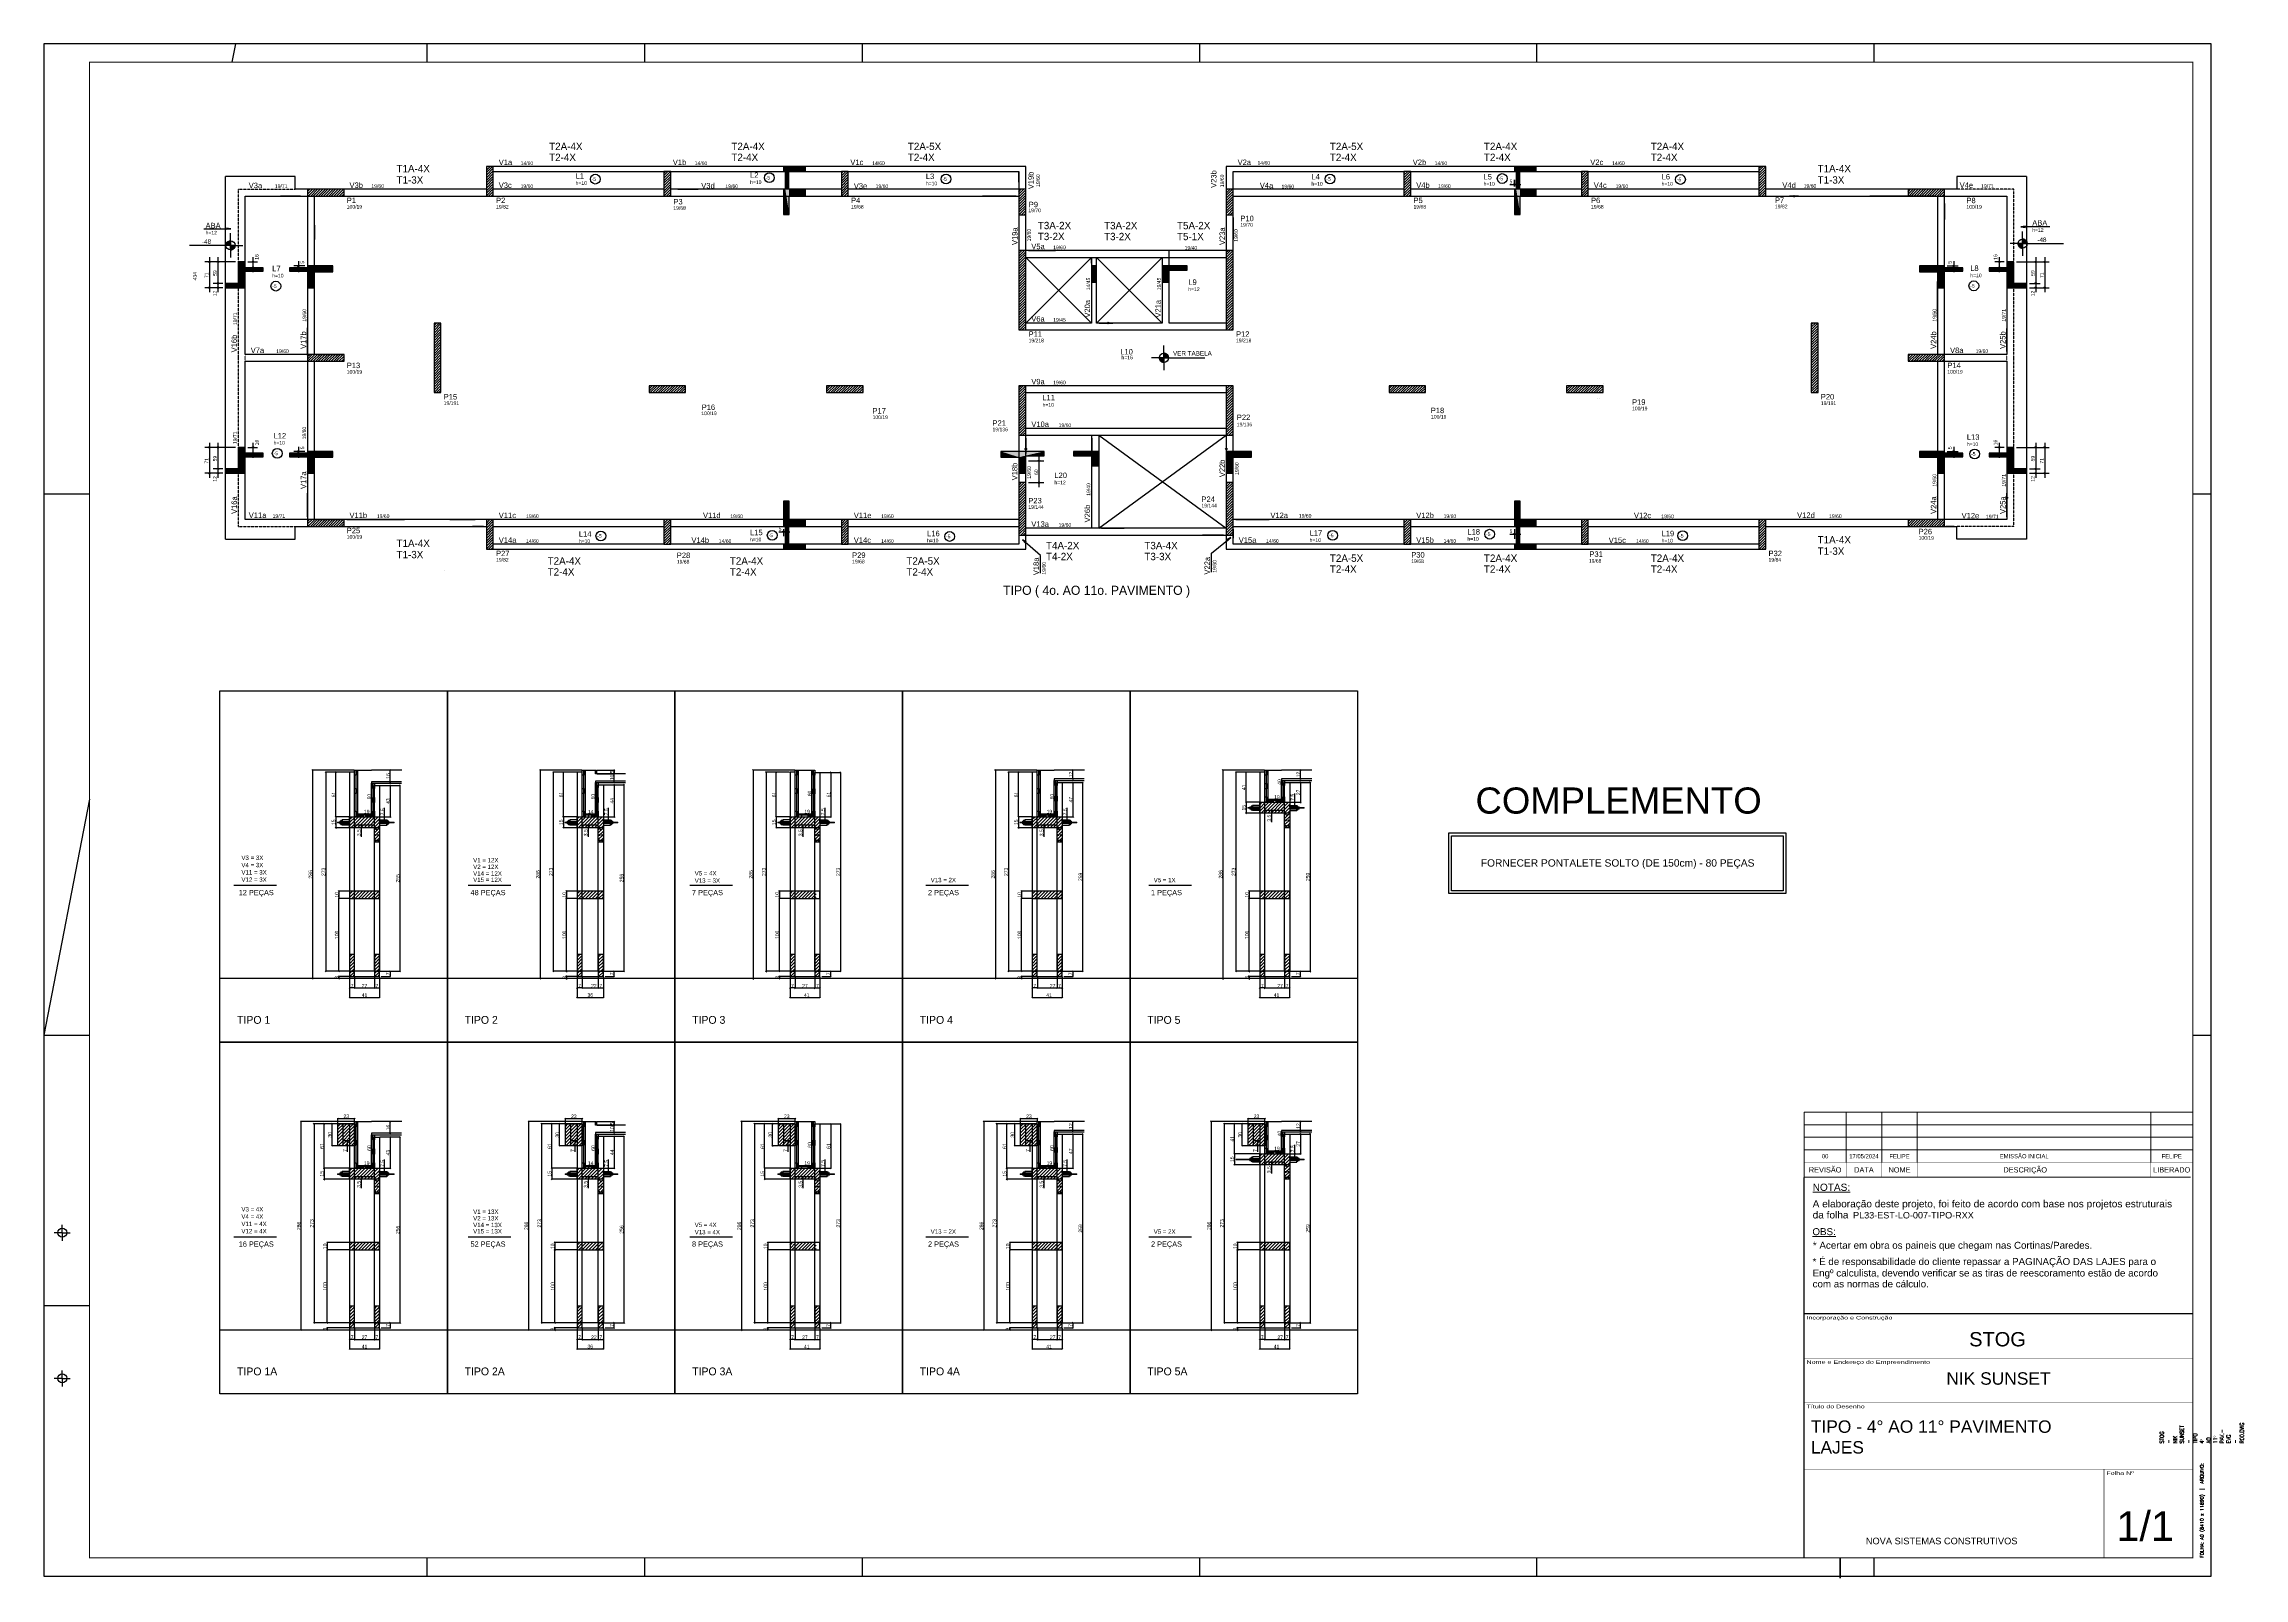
# Model space of a CAD drawing. Extents: x 15230 to 21265, y 3128 to 7338.
import ezdxf
from ezdxf.enums import TextEntityAlignment as Align

# ---------------------------------------------------------------- set-up
doc = ezdxf.new("R2010")
doc.units = 0
doc.linetypes.add('ESTILO_TQS_0001', pattern=[1, 0.7, -0.3])
doc.linetypes.add('ESTILO_TQS_0002', pattern=[0.4, 0.1, -0.3])
for name, color, linetype in [('1', 1, 'Continuous'), ('10', 10, 'Continuous'), ('2', 2, 'Continuous'), ('3', 3, 'Continuous'), ('4', 4, 'Continuous'), ('6', 6, 'Continuous'), ('7', 7, 'Continuous'), ('COTA', 241, 'Continuous'), ('TIRAS REESCORAMENTO', 252, 'Continuous'), ('VIGAS', 3, 'Continuous')]:
    doc.layers.add(name, color=color, linetype=linetype)
for name, color, linetype, lineweight in [('BARRA_ANCORAGEM', 1, 'Continuous', 15), ('CARIMBO', 7, 'Continuous', 9), ('FOLHA', 255, 'Continuous', 40), ('Folhas', 255, 'Continuous', 9), ('NOME DA VIGA', 6, 'Continuous', 25)]:
    doc.layers.add(name, color=color, linetype=linetype, lineweight=lineweight)
doc.styles.add('ARIAL', font='arial.ttf')
doc.styles.add('COTA TECNICA 2X', font='techl___.ttf', dxfattribs={"height": 10})
doc.styles.add('MillsCAD', font='romans.shx', dxfattribs={"width": 0.8})
doc.styles.add('R80-50', font='arial.ttf', dxfattribs={"height": 10})
doc.styles.add('ROMAS860', font='ROMAS860.SHX', dxfattribs={"height": 8.5})
doc.styles.add('Tecnologia', font='')
doc.styles.add('VERDANA', font='verdana.ttf', dxfattribs={"oblique": 15})
doc.styles.get('Tecnologia').set_extended_font_data('Forgotten Futurist')
doc.dimstyles.new('SECAO', dxfattribs={"dimscale": 0.333333, "dimtxt": 5, "dimasz": 9, "dimexe": 3, "dimexo": 3, "dimgap": 3, "dimtad": 1, "dimdec": 1, "dimlfac": 0.5, "dimzin": 12, "dimdsep": 46, "dimtxsty": 'COTA TECNICA 2X', "dimblk1": 'OBLIQUE', "dimblk2": 'OBLIQUE', "dimsah": 1, "dimcen": 0.9, "dimclrd": 4, "dimclre": 4, "dimclrt": 240, "dimadec": 1, "dimazin": 3, "dimtfac": 1, "dimtdec": 1, "dimtmove": 0, "dimatfit": 3, "dimfxl": 1, "dimtolj": 1, "dimtzin": 12, "dimarcsym": 0})

# ---------------------------------------------------------------- blocks, each defined once
blk = doc.blocks.new('*U6')
at = {"color": 252}
for p, q in [((-10740, 8310), (-10759, 8210)), ((-11540, 4165), (-11790, 2870)), ((-11690, 1785), (-11690, 1829)), ((-11690, 1785), (-11734, 1785)), ((-11690, 1785), (-11646, 1785)), ((-11690, 1785), (-11690, 1741)), ((-11790, 1385), (-11540, 1385)), ((-11690, 985), (-11734, 985)), ((-11690, 985), (-11690, 1029)), ((-11690, 985), (-11646, 985)), ((-11690, 985), (-11690, 941))]:
    blk.add_line(p, q, dxfattribs=at)
at = {"color": 7}
for p, q in [((-9690, 8310), (-9690, 8210)), ((-8495, 8310), (-8495, 8210)), ((-7300, 8310), (-7300, 8210)), ((-5450, 8310), (-5450, 8210)), ((-3600, 8310), (-3600, 8210)), ((-1750, 8310), (-1750, 8210)), ((-11790, 5840), (-11540, 5840)), ((0, 5840), (100, 5840)), ((-11790, 2870), (-11540, 2870)), ((0, 2870), (100, 2870)), ((-9690, 0), (-9690, -100)), ((-8495, 0), (-8495, -100)), ((-7300, 0), (-7300, -100)), ((-5450, 0), (-5450, -100)), ((-3600, 0), (-3600, -100)), ((-1750, 0), (-1750, -100))]:
    blk.add_line(p, q, dxfattribs=at)
blk.add_lwpolyline([(-11790, 8310), (-11790, -100), (100, -100), (100, 8310)], close=True, dxfattribs=at)
at = {"color": 7, "const_width": 6}
blk.add_lwpolyline([(-11540, 8210), (-11540, 0), (0, 0), (0, 8210)], close=True, dxfattribs=at)
at = {"color": 252}
for centre in [(-11690, 1785), (-11690, 985)]:
    blk.add_circle(centre, 25, dxfattribs=at)
for p in [(-11690, 1785), (-11690, 1785), (-11690, 985), (-11690, 985)]:
    blk.add_point(p, dxfattribs=at)
blk.add_point((-11690, 985))
at = {"color": 7, "style": 'MillsCAD'}
blk.add_text('FOLHA: A0 (8410 x 11890)  |  ARQUIVO:', height=18.75, rotation=90, dxfattribs=at).set_placement((50, 0), align=Align.MIDDLE_LEFT)
at = {"color": 7, "insert": (50, 628), "char_height": 22, "width": 1.25, "attachment_point": 4, "rotation": 90, "style": 'MillsCAD'}
blk.add_mtext('STOG - NIK SUNSET - TIPO 4º AO 11º PAV.- EVG - R00.DWG', dxfattribs=at)
blk = doc.blocks.new('Carimbo Laje')
at = {"layer": 'CARIMBO', "color": 30}
for points, const_width in [([(124981.9, 144853.7), (123684.7, 144853.7), (123684.7, 144038.4)], 4.45), ([(123684.7, 144705.5), (124981.9, 144705.5)], 1.48), ([(123684.7, 144557.3), (124981.9, 144557.3)], 1.48), ([(123684.7, 144334.9), (124981.9, 144334.9)], 1.48), ([(124685.4, 144038.4), (124685.4, 144334.9)], 1.48), ([(123684.7, 144038.4), (124981.9, 144038.4)], 1.48)]:
    blk.add_lwpolyline(points, dxfattribs=dict(at, const_width=const_width))
at = {"color": 0, "linetype": 'Continuous', "ltscale": 5, "style": 'ARIAL'}
blk.add_text('NOVA SISTEMAS CONSTRUTIVOS', height=22.118, dxfattribs=at).set_placement((123890.4, 144083.7))
at = {"color": 7, "style": 'ARIAL'}
blk.add_attdef('INCORPORAÇÃO_E_CONTRUÇÃO', text='', height=45.7, dxfattribs=at).set_placement((124364.7, 144777.9), align=Align.MIDDLE_CENTER)
blk.add_attdef('NOME_DA_OBRA', text='', height=41.5, dxfattribs=at).set_placement((124333.3, 144616.6), align=Align.CENTER)
for tag, p in [('PAVIMENTO', (123706.9, 144455.9)), ('TIPO_DE_PROJETO', (123706.9, 144386.8))]:
    blk.add_attdef(tag, p, '', height=41.5, dxfattribs=at)
at = {"color": 7, "style": 'ARIAL', "oblique": 10}
blk.add_attdef('FOLHA_Nº', text='', height=111.2, dxfattribs=at).set_placement((124832.8, 144149.1), align=Align.CENTER)
at = {"layer": 'CARIMBO', "color": 7, "style": 'VERDANA'}
blk.add_attdef('ENDEREÇO', text='', height=14.8, dxfattribs=at).set_placement((124333.3, 144572.1), align=Align.CENTER)
at = {"layer": 'Folhas', "style": 'Tecnologia', "width": 1.5}
for s, p in [('Incorporação e Construção', (123692.5, 144846.3)), ('Nome e Endereço do Empreendimento', (123692.5, 144698.1)), ('Título do Desenho', (123692.5, 144549.8)), ('Folha Nº', (124693.1, 144327.5))]:
    blk.add_text(s, height=11.86, dxfattribs=at).set_placement(p, align=Align.TOP_LEFT)
blk = doc.blocks.new('Revisão Carimbo')
at = {"color": 30}
for p, q in [((0, 155), (925, 155)), ((0, 125), (925, 125)), ((100, 35), (100, 155)), ((184.66, 35), (184.66, 155)), ((269.32, 35), (269.32, 155)), ((825, 35), (825, 155)), ((0, 95), (925, 95)), ((0, 65), (925, 65))]:
    blk.add_line(p, q, dxfattribs=at)
for points, const_width in [([(0, 0), (0, 155)], 3), ([(0, 0), (920, 0)], 3), ([(0, 35), (925, 35)], 1), ([(100, 35), (100, 0)], 1), ([(184.66, 35), (184.66, 0)], 1), ([(269.32, 35), (269.32, 0)], 1), ([(825, 35), (825, 0)], 1)]:
    blk.add_lwpolyline(points, dxfattribs=dict(at, const_width=const_width))
at = {"color": 7, "style": 'ARIAL'}
for s, p in [('REVISÃO', (50, 17.5)), ('DATA', (142.33, 17.5)), ('NOME', (226.99, 17.5)), ('DESCRIÇÃO', (526.27, 17.5)), ('LIBERADO', (875, 17.5))]:
    blk.add_text(s, height=12.5, dxfattribs=at).set_placement(p, align=Align.MIDDLE_CENTER)
at = {"layer": 'CARIMBO', "color": 7, "style": 'ARIAL'}
for tag, p in [('REVISÃO_03', (50, 140)), ('REVISÃO_02', (50, 110)), ('DATA', (142.33, 140)), ('DATA', (142.33, 110)), ('NOME', (226.99, 140)), ('NOME', (226.99, 110)), ('LIBERADO', (875, 140)), ('LIBERADO', (875, 110)), ('REVISÃO_01', (50, 80)), ('REVISÃO_00', (50, 50)), ('DATA', (142.33, 80)), ('DATA', (142.33, 50)), ('NOME', (226.99, 80)), ('NOME', (226.99, 50)), ('LIBERADO', (875, 80)), ('LIBERADO', (875, 50))]:
    blk.add_attdef(tag, text='', height=10, dxfattribs=at).set_placement(p, align=Align.MIDDLE_CENTER)
for p in [(279.32, 140), (279.32, 110), (279.32, 80), (279.32, 50)]:
    blk.add_attdef('DESCRIÇÃO', text='', height=10, dxfattribs=at).set_placement(p, align=Align.MIDDLE_LEFT)
blk = doc.blocks.new('_Oblique')
at = {"color": 0, "linetype": 'ByBlock', "lineweight": -2}
blk.add_line((-0.5, -0.5), (0.5, 0.5), dxfattribs=at)
blk = doc.blocks.new('*D7')
at = {"layer": 'COTA', "color": 4, "lineweight": -2, "transparency": 16777216}
for p, q in [((16066.8, 5339.5), (16001.4, 5339.5)), ((16002.4, 5339.5), (16002.4, 4793.4)), ((16066.8, 4793.4), (16001.4, 4793.4))]:
    blk.add_line(p, q, dxfattribs=at)
at = {"layer": 'DEFPOINTS', "color": 0, "transparency": 16777216}
for p in [(16067.8, 5339.5), (16002.4, 4793.4), (16067.8, 4793.4)]:
    blk.add_point(p, dxfattribs=at)
at = {"layer": 'COTA', "color": 4, "lineweight": -2, "transparency": 16777216, "xscale": 3, "yscale": 3, "zscale": 3}
for p, rotation in [((16002.4, 5339.5), 90), ((16002.4, 4793.4), 270)]:
    blk.add_blockref('_Oblique', p, dxfattribs=dict(at, rotation=rotation))
at = {"layer": 'COTA', "color": 240, "transparency": 16777216, "insert": (15996.2, 5066.4), "char_height": 10, "attachment_point": 5, "rotation": 90, "style": 'COTA TECNICA 2X'}
blk.add_mtext('\\A1;273', dxfattribs=at)
blk = doc.blocks.new('*D8')
at = {"layer": 'COTA', "color": 4, "lineweight": -2, "transparency": 16777216}
for p, q in [((16067.8, 4778.4), (16067.8, 4720.9)), ((16149.8, 4778.4), (16149.8, 4720.9)), ((16067.8, 4721.9), (16149.8, 4721.9))]:
    blk.add_line(p, q, dxfattribs=at)
at = {"layer": 'DEFPOINTS', "color": 0, "transparency": 16777216}
for p in [(16067.8, 4779.4), (16149.8, 4779.4), (16149.8, 4721.9)]:
    blk.add_point(p, dxfattribs=at)
at = {"layer": 'COTA', "color": 4, "lineweight": -2, "transparency": 16777216, "xscale": 3, "yscale": 3, "zscale": 3, "rotation": 180}
blk.add_blockref('_Oblique', (16067.8, 4721.9), dxfattribs=at)
at = {"layer": 'COTA', "color": 4, "lineweight": -2, "transparency": 16777216, "xscale": 3, "yscale": 3, "zscale": 3}
blk.add_blockref('_Oblique', (16149.8, 4721.9), dxfattribs=at)
at = {"layer": 'COTA', "color": 240, "transparency": 16777216, "insert": (16108.8, 4728), "char_height": 10, "attachment_point": 5, "style": 'COTA TECNICA 2X'}
blk.add_mtext('\\A1;41', dxfattribs=at)
blk = doc.blocks.new('*D9')
at = {"layer": 'COTA', "color": 4, "lineweight": -2, "transparency": 16777216}
for p, q in [((16081.8, 4778.4), (16081.8, 4746.7)), ((16135.8, 4778.4), (16135.8, 4746.7)), ((16081.8, 4747.7), (16135.8, 4747.7))]:
    blk.add_line(p, q, dxfattribs=at)
at = {"layer": 'DEFPOINTS', "color": 0, "transparency": 16777216}
for p in [(16081.8, 4779.4), (16135.8, 4779.4), (16135.8, 4747.7)]:
    blk.add_point(p, dxfattribs=at)
at = {"layer": 'COTA', "color": 4, "lineweight": -2, "transparency": 16777216, "xscale": 3, "yscale": 3, "zscale": 3, "rotation": 180}
blk.add_blockref('_Oblique', (16081.8, 4747.7), dxfattribs=at)
at = {"layer": 'COTA', "color": 4, "lineweight": -2, "transparency": 16777216, "xscale": 3, "yscale": 3, "zscale": 3}
blk.add_blockref('_Oblique', (16135.8, 4747.7), dxfattribs=at)
at = {"layer": 'COTA', "color": 240, "transparency": 16777216, "insert": (16108.8, 4753.7), "char_height": 10, "attachment_point": 5, "style": 'COTA TECNICA 2X'}
blk.add_mtext('\\A1;27', dxfattribs=at)
blk = doc.blocks.new('*D10')
at = {"layer": 'COTA', "color": 4, "lineweight": -2, "transparency": 16777216}
blk.add_line((16135.8, 4747.7), (16149.8, 4747.7), dxfattribs=at)
at = {"layer": 'DEFPOINTS', "color": 0, "transparency": 16777216}
for p in [(16135.8, 4747.7), (16149.8, 4747.7), (16149.8, 4747.7)]:
    blk.add_point(p, dxfattribs=at)
at = {"layer": 'COTA', "color": 4, "lineweight": -2, "transparency": 16777216, "xscale": 3, "yscale": 3, "zscale": 3, "rotation": 180}
blk.add_blockref('_Oblique', (16135.8, 4747.7), dxfattribs=at)
at = {"layer": 'COTA', "color": 4, "lineweight": -2, "transparency": 16777216, "xscale": 3, "yscale": 3, "zscale": 3}
blk.add_blockref('_Oblique', (16149.8, 4747.7), dxfattribs=at)
at = {"layer": 'COTA', "color": 240, "transparency": 16777216, "insert": (16142.8, 4753.7), "char_height": 10, "attachment_point": 5, "style": 'COTA TECNICA 2X'}
blk.add_mtext('\\A1;7', dxfattribs=at)
blk = doc.blocks.new('*D11')
at = {"layer": 'COTA', "color": 4, "lineweight": -2, "transparency": 16777216}
blk.add_line((16081.8, 4747.7), (16067.8, 4747.7), dxfattribs=at)
at = {"layer": 'DEFPOINTS', "color": 0, "transparency": 16777216}
for p in [(16067.8, 4747.7), (16067.8, 4747.7), (16081.8, 4747.7)]:
    blk.add_point(p, dxfattribs=at)
at = {"layer": 'COTA', "color": 4, "lineweight": -2, "transparency": 16777216, "xscale": 3, "yscale": 3, "zscale": 3, "rotation": 180}
blk.add_blockref('_Oblique', (16067.8, 4747.7), dxfattribs=at)
at = {"layer": 'COTA', "color": 4, "lineweight": -2, "transparency": 16777216, "xscale": 3, "yscale": 3, "zscale": 3}
blk.add_blockref('_Oblique', (16081.8, 4747.7), dxfattribs=at)
at = {"layer": 'COTA', "color": 240, "transparency": 16777216, "insert": (16074.8, 4753.7), "char_height": 10, "attachment_point": 5, "style": 'COTA TECNICA 2X'}
blk.add_mtext('\\A1;7', dxfattribs=at)
blk = doc.blocks.new('*D12')
at = {"layer": 'COTA', "color": 4, "lineweight": -2, "transparency": 16777216}
for p, q in [((16066.8, 5013.4), (16037.7, 5013.4)), ((16038.7, 5013.4), (16038.7, 4993.4)), ((16066.8, 4993.4), (16037.7, 4993.4))]:
    blk.add_line(p, q, dxfattribs=at)
at = {"layer": 'DEFPOINTS', "color": 0, "transparency": 16777216}
for p in [(16067.8, 5013.4), (16038.7, 4993.4), (16067.8, 4993.4)]:
    blk.add_point(p, dxfattribs=at)
at = {"layer": 'COTA', "color": 4, "lineweight": -2, "transparency": 16777216, "xscale": 3, "yscale": 3, "zscale": 3}
for p, rotation in [((16038.7, 5013.4), 90), ((16038.7, 4993.4), 270)]:
    blk.add_blockref('_Oblique', p, dxfattribs=dict(at, rotation=rotation))
at = {"layer": 'COTA', "color": 240, "transparency": 16777216, "insert": (16032.6, 5003.4), "char_height": 10, "attachment_point": 5, "rotation": 90, "style": 'COTA TECNICA 2X'}
blk.add_mtext('\\A1;10', dxfattribs=at)
blk = doc.blocks.new('*D13')
at = {"layer": 'COTA', "color": 4, "lineweight": -2, "transparency": 16777216}
for p, q in [((16066.8, 5339.5), (16029.1, 5339.5)), ((16030.1, 5217.4), (16030.1, 5339.5)), ((16066.8, 5217.4), (16029.1, 5217.4))]:
    blk.add_line(p, q, dxfattribs=at)
at = {"layer": 'DEFPOINTS', "color": 0, "transparency": 16777216}
for p in [(16030.1, 5339.5), (16067.8, 5339.5), (16067.8, 5217.4)]:
    blk.add_point(p, dxfattribs=at)
at = {"layer": 'COTA', "color": 4, "lineweight": -2, "transparency": 16777216, "xscale": 3, "yscale": 3, "zscale": 3}
for p, rotation in [((16030.1, 5339.5), 90), ((16030.1, 5217.4), 270)]:
    blk.add_blockref('_Oblique', p, dxfattribs=dict(at, rotation=rotation))
at = {"layer": 'COTA', "color": 240, "transparency": 16777216, "insert": (16024, 5278.5), "char_height": 10, "attachment_point": 5, "rotation": 90, "style": 'COTA TECNICA 2X'}
blk.add_mtext('\\A1;61', dxfattribs=at)
blk = doc.blocks.new('*D14')
at = {"layer": 'COTA', "color": 4, "lineweight": -2, "transparency": 16777216}
for p, q in [((16150.8, 5303.4), (16180.6, 5303.4)), ((16179.6, 5303.4), (16179.6, 5217.4)), ((16150.8, 5217.4), (16180.6, 5217.4))]:
    blk.add_line(p, q, dxfattribs=at)
at = {"layer": 'DEFPOINTS', "color": 0, "transparency": 16777216}
for p in [(16149.8, 5303.4), (16149.8, 5217.4), (16179.6, 5217.4)]:
    blk.add_point(p, dxfattribs=at)
at = {"layer": 'COTA', "color": 4, "lineweight": -2, "transparency": 16777216, "xscale": 3, "yscale": 3, "zscale": 3}
for p, rotation in [((16179.6, 5303.4), 90), ((16179.6, 5217.4), 270)]:
    blk.add_blockref('_Oblique', p, dxfattribs=dict(at, rotation=rotation))
at = {"layer": 'COTA', "color": 240, "transparency": 16777216, "insert": (16173.4, 5260.4), "char_height": 10, "attachment_point": 5, "rotation": 90, "style": 'COTA TECNICA 2X'}
blk.add_mtext('\\A1;43', dxfattribs=at)
blk = doc.blocks.new('*D15')
at = {"layer": 'COTA', "color": 4, "lineweight": -2, "transparency": 16777216}
for p, q in [((16080.8, 5345.5), (15965.6, 5345.5)), ((15966.6, 5345.5), (15966.6, 4773.4)), ((16066.8, 4773.4), (15965.6, 4773.4))]:
    blk.add_line(p, q, dxfattribs=at)
at = {"layer": 'DEFPOINTS', "color": 0, "transparency": 16777216}
for p in [(16081.8, 5345.5), (15966.6, 4773.4), (16067.8, 4773.4)]:
    blk.add_point(p, dxfattribs=at)
at = {"layer": 'COTA', "color": 4, "lineweight": -2, "transparency": 16777216, "xscale": 3, "yscale": 3, "zscale": 3}
for p, rotation in [((15966.6, 5345.5), 90), ((15966.6, 4773.4), 270)]:
    blk.add_blockref('_Oblique', p, dxfattribs=dict(at, rotation=rotation))
at = {"layer": 'COTA', "color": 240, "transparency": 16777216, "insert": (15960.5, 5059.4), "char_height": 10, "attachment_point": 5, "rotation": 90, "style": 'COTA TECNICA 2X'}
blk.add_mtext('\\A1;286', dxfattribs=at)
blk = doc.blocks.new('*D16')
at = {"layer": 'COTA', "color": 4, "lineweight": -2, "transparency": 16777216}
for p, q in [((16066.8, 4779.4), (16037.7, 4779.4)), ((16066.8, 4773.4), (16037.7, 4773.4)), ((16038.7, 4779.4), (16038.7, 4773.4))]:
    blk.add_line(p, q, dxfattribs=at)
at = {"layer": 'DEFPOINTS', "color": 0, "transparency": 16777216}
for p in [(16038.7, 4773.4), (16067.8, 4779.4), (16067.8, 4773.4)]:
    blk.add_point(p, dxfattribs=at)
at = {"layer": 'COTA', "color": 4, "lineweight": -2, "transparency": 16777216, "xscale": 3, "yscale": 3, "zscale": 3}
for p, rotation in [((16038.7, 4779.4), 90), ((16038.7, 4773.4), 270)]:
    blk.add_blockref('_Oblique', p, dxfattribs=dict(at, rotation=rotation))
at = {"layer": 'COTA', "color": 240, "transparency": 16777216, "insert": (16032.5, 4776.4), "char_height": 10, "attachment_point": 5, "rotation": 90, "style": 'COTA TECNICA 2X'}
blk.add_mtext('\\A1;3', dxfattribs=at)
blk = doc.blocks.new('*D17')
at = {"layer": 'DEFPOINTS', "color": 0, "transparency": 16777216}
for p in [(16114.9, 5345.5), (16127.8, 5345.5), (16114.9, 5225.4)]:
    blk.add_point(p, dxfattribs=at)
at = {"layer": 'COTA', "color": 240, "transparency": 16777216, "insert": (16121.7, 5272.8), "char_height": 10, "attachment_point": 5, "rotation": 90, "style": 'COTA TECNICA 2X'}
blk.add_mtext('\\A1;60', dxfattribs=at)
blk = doc.blocks.new('*D18')
at = {"layer": 'DEFPOINTS', "color": 0, "transparency": 16777216}
for p in [(16089.8, 5225.4), (16127.8, 5225.4), (16127.8, 5225.4)]:
    blk.add_point(p, dxfattribs=at)
at = {"layer": 'COTA', "color": 240, "transparency": 16777216, "insert": (16114.9, 5231.5), "char_height": 10, "attachment_point": 5, "style": 'COTA TECNICA 2X'}
blk.add_mtext('\\A1;19', dxfattribs=at)
blk = doc.blocks.new('*D19')
at = {"layer": 'COTA', "color": 4, "lineweight": -2, "transparency": 16777216}
for p, q in [((16066.8, 4993.4), (16037.7, 4993.4)), ((16038.7, 4793.4), (16038.7, 4993.4)), ((16065.8, 4793.4), (16037.7, 4793.4))]:
    blk.add_line(p, q, dxfattribs=at)
at = {"layer": 'DEFPOINTS', "color": 0, "transparency": 16777216}
for p in [(16038.7, 4993.4), (16067.8, 4993.4), (16066.8, 4793.4)]:
    blk.add_point(p, dxfattribs=at)
at = {"layer": 'COTA', "color": 4, "lineweight": -2, "transparency": 16777216, "xscale": 3, "yscale": 3, "zscale": 3}
for p, rotation in [((16038.7, 4993.4), 90), ((16038.7, 4793.4), 270)]:
    blk.add_blockref('_Oblique', p, dxfattribs=dict(at, rotation=rotation))
at = {"layer": 'COTA', "color": 240, "transparency": 16777216, "insert": (16032.6, 4893.4), "char_height": 10, "attachment_point": 5, "rotation": 90, "style": 'COTA TECNICA 2X'}
blk.add_mtext('\\A1;100', dxfattribs=at)
blk = doc.blocks.new('*D20')
at = {"layer": 'COTA', "color": 4, "lineweight": -2, "transparency": 16777216}
for p, q in [((16177.4, 5313.5), (16180.6, 5313.5)), ((16179.6, 5313.5), (16179.6, 5345.5)), ((16180.6, 5345.5), (16180.6, 5345.5))]:
    blk.add_line(p, q, dxfattribs=at)
at = {"layer": 'DEFPOINTS', "color": 0, "transparency": 16777216}
for p in [(16176.4, 5313.5), (16179.6, 5345.5), (16179.6, 5345.5)]:
    blk.add_point(p, dxfattribs=at)
at = {"layer": 'COTA', "color": 4, "lineweight": -2, "transparency": 16777216, "xscale": 3, "yscale": 3, "zscale": 3}
for p, rotation in [((16179.6, 5345.5), 90), ((16179.6, 5313.5), 270)]:
    blk.add_blockref('_Oblique', p, dxfattribs=dict(at, rotation=rotation))
at = {"layer": 'COTA', "color": 240, "transparency": 16777216, "insert": (16173.5, 5329.5), "char_height": 10, "attachment_point": 5, "rotation": 90, "style": 'COTA TECNICA 2X'}
blk.add_mtext('\\A1;16', dxfattribs=at)
blk = doc.blocks.new('*D21')
at = {"layer": 'COTA', "color": 4, "lineweight": -2, "transparency": 16777216}
for p, q in [((16151.8, 5303.4), (16207.1, 5303.4)), ((16206.1, 5303.4), (16206.1, 4793.4)), ((16151.8, 4793.4), (16207.1, 4793.4))]:
    blk.add_line(p, q, dxfattribs=at)
at = {"layer": 'DEFPOINTS', "color": 0, "transparency": 16777216}
for p in [(16150.8, 5303.4), (16150.8, 4793.4), (16206.1, 4793.4)]:
    blk.add_point(p, dxfattribs=at)
at = {"layer": 'COTA', "color": 4, "lineweight": -2, "transparency": 16777216, "xscale": 3, "yscale": 3, "zscale": 3}
for p, rotation in [((16206.1, 5303.4), 90), ((16206.1, 4793.4), 270)]:
    blk.add_blockref('_Oblique', p, dxfattribs=dict(at, rotation=rotation))
at = {"layer": 'COTA', "color": 240, "transparency": 16777216, "insert": (16200, 5048.4), "char_height": 10, "attachment_point": 5, "rotation": 90, "style": 'COTA TECNICA 2X'}
blk.add_mtext('\\A1;255', dxfattribs=at)
blk = doc.blocks.new('*D22')
at = {"layer": 'COTA', "color": 4, "lineweight": -2, "transparency": 16777216}
for p, q in [((16136.8, 4793.4), (16180, 4793.4)), ((16154.9, 4779.4), (16180, 4779.4)), ((16179, 4793.4), (16179, 4779.4))]:
    blk.add_line(p, q, dxfattribs=at)
at = {"layer": 'DEFPOINTS', "color": 0, "transparency": 16777216}
for p in [(16135.8, 4793.4), (16153.9, 4779.4), (16179, 4779.4)]:
    blk.add_point(p, dxfattribs=at)
at = {"layer": 'COTA', "color": 4, "lineweight": -2, "transparency": 16777216, "xscale": 3, "yscale": 3, "zscale": 3}
for p, rotation in [((16179, 4793.4), 90), ((16179, 4779.4), 270)]:
    blk.add_blockref('_Oblique', p, dxfattribs=dict(at, rotation=rotation))
at = {"layer": 'COTA', "color": 240, "transparency": 16777216, "insert": (16172.9, 4786.4), "char_height": 10, "attachment_point": 5, "rotation": 90, "style": 'COTA TECNICA 2X'}
blk.add_mtext('\\A1;7', dxfattribs=at)
blk = doc.blocks.new('*D23')
at = {"layer": 'COTA', "color": 4, "lineweight": -2, "transparency": 16777216}
for p, q in [((16066.8, 5217.4), (16029.1, 5217.4)), ((16030.1, 5217.4), (16030.1, 5187.4)), ((16066.8, 5187.4), (16029.1, 5187.4))]:
    blk.add_line(p, q, dxfattribs=at)
at = {"layer": 'DEFPOINTS', "color": 0, "transparency": 16777216}
for p in [(16067.8, 5217.4), (16030.1, 5187.4), (16067.8, 5187.4)]:
    blk.add_point(p, dxfattribs=at)
at = {"layer": 'COTA', "color": 4, "lineweight": -2, "transparency": 16777216, "xscale": 3, "yscale": 3, "zscale": 3}
for p, rotation in [((16030.1, 5217.4), 90), ((16030.1, 5187.4), 270)]:
    blk.add_blockref('_Oblique', p, dxfattribs=dict(at, rotation=rotation))
at = {"layer": 'COTA', "color": 240, "transparency": 16777216, "insert": (16024, 5202.4), "char_height": 10, "attachment_point": 5, "rotation": 90, "style": 'COTA TECNICA 2X'}
blk.add_mtext('\\A1;15', dxfattribs=at)
blk = doc.blocks.new('A$C51C4441F')
at = {"layer": 'BARRA_ANCORAGEM'}
for p, q in [((-2.3, 3.4), (-5.8, 3.4)), ((-5.8, 3.4), (-5.8, -3.4)), ((-2.3, 1.2), (-5, 1.2)), ((-2.3, 3.4), (-1.8, 5.5)), ((-2.3, 3.4), (-2.3, 3.4)), ((-2.3, 3.4), (-2.3, 0.2)), ((-2.3, -3.4), (-5.8, -3.4)), ((-2.2, -1.2), (-5, -1.2)), ((-2.3, -0.2), (-2.3, -3.4)), ((-2.3, -3.4), (-1.8, -5.5))]:
    blk.add_line(p, q, dxfattribs=at)
for points in [[(-2.7, 6), (-1.2, 6), (-1.2, 5.5), (-2.7, 5.5)], [(-2.7, 0.2), (-1.2, 0.2), (-1.2, -0.2), (-2.7, -0.2)], [(-1.2, -6), (0, -6), (0, 6), (-1.2, 6)], [(-2.7, -6), (-1.2, -6), (-1.2, -5.5), (-2.7, -5.5)]]:
    blk.add_lwpolyline(points, close=True, dxfattribs=at)
for centre, radius, start, end in [((-4.7, 2.3), 1.15, 107.78452, 252.2718), ((-4.5, 0), 1.3, 112.64802, 247.40829), ((-4.7, -2.3), 1.15, 107.78452, 252.2718)]:
    blk.add_arc(centre, radius, start, end, dxfattribs=at)
blk = doc.blocks.new('*D24')
at = {"layer": 'COTA', "color": 4, "lineweight": -2, "transparency": 16777216}
for p, q in [((16150.8, 5217.4), (16165, 5217.4)), ((16150.8, 5201.7), (16165, 5201.7)), ((16164, 5217.4), (16164, 5241.6)), ((16164, 5201.7), (16164, 5217.4))]:
    blk.add_line(p, q, dxfattribs=at)
at = {"layer": 'DEFPOINTS', "color": 0, "transparency": 16777216}
for p in [(16149.8, 5217.4), (16149.8, 5201.7), (16164, 5217.4)]:
    blk.add_point(p, dxfattribs=at)
at = {"layer": 'COTA', "color": 4, "lineweight": -2, "transparency": 16777216, "xscale": 3, "yscale": 3, "zscale": 3}
for p, rotation in [((16164, 5217.4), 90), ((16164, 5201.7), 270)]:
    blk.add_blockref('_Oblique', p, dxfattribs=dict(at, rotation=rotation))
at = {"layer": 'COTA', "color": 240, "transparency": 16777216, "insert": (16157.9, 5231), "char_height": 10, "attachment_point": 5, "rotation": 90, "style": 'COTA TECNICA 2X'}
blk.add_mtext('\\A1;7.5', dxfattribs=at)
blk = doc.blocks.new('*D25')
at = {"layer": 'COTA', "color": 4, "lineweight": -2, "transparency": 16777216}
for p, q in [((16107.8, 5194.4), (16098.7, 5194.4)), ((16099.7, 5194.4), (16099.7, 5187.4)), ((16107.8, 5187.4), (16098.7, 5187.4)), ((16099.7, 5187.4), (16099.7, 5162.8))]:
    blk.add_line(p, q, dxfattribs=at)
at = {"layer": 'DEFPOINTS', "color": 0, "transparency": 16777216}
for p in [(16108.8, 5194.4), (16099.7, 5187.4), (16108.8, 5187.4)]:
    blk.add_point(p, dxfattribs=at)
at = {"layer": 'COTA', "color": 4, "lineweight": -2, "transparency": 16777216, "xscale": 3, "yscale": 3, "zscale": 3}
for p, rotation in [((16099.7, 5194.4), 90), ((16099.7, 5187.4), 270)]:
    blk.add_blockref('_Oblique', p, dxfattribs=dict(at, rotation=rotation))
at = {"layer": 'COTA', "color": 240, "transparency": 16777216, "insert": (16093.5, 5173.6), "char_height": 10, "attachment_point": 5, "rotation": 90, "style": 'COTA TECNICA 2X'}
blk.add_mtext('\\A1;3.5', dxfattribs=at)
blk = doc.blocks.new('*D26')
at = {"layer": 'COTA', "color": 4, "lineweight": -2, "transparency": 16777216}
for p, q in [((16691.1, 5339.5), (16625.7, 5339.5)), ((16626.7, 5339.5), (16626.7, 4793.4)), ((16691.1, 4793.4), (16625.7, 4793.4))]:
    blk.add_line(p, q, dxfattribs=at)
at = {"layer": 'DEFPOINTS', "color": 0, "transparency": 16777216}
for p in [(16692.1, 5339.5), (16626.7, 4793.4), (16692.1, 4793.4)]:
    blk.add_point(p, dxfattribs=at)
at = {"layer": 'COTA', "color": 4, "lineweight": -2, "transparency": 16777216, "xscale": 3, "yscale": 3, "zscale": 3}
for p, rotation in [((16626.7, 5339.5), 90), ((16626.7, 4793.4), 270)]:
    blk.add_blockref('_Oblique', p, dxfattribs=dict(at, rotation=rotation))
at = {"layer": 'COTA', "color": 240, "transparency": 16777216, "insert": (16620.5, 5066.4), "char_height": 10, "attachment_point": 5, "rotation": 90, "style": 'COTA TECNICA 2X'}
blk.add_mtext('\\A1;273', dxfattribs=at)
blk = doc.blocks.new('*D27')
at = {"layer": 'COTA', "color": 4, "lineweight": -2, "transparency": 16777216}
for p, q in [((16692.1, 4778.4), (16692.1, 4720.9)), ((16764.1, 4778.4), (16764.1, 4720.9)), ((16692.1, 4721.9), (16764.1, 4721.9))]:
    blk.add_line(p, q, dxfattribs=at)
at = {"layer": 'DEFPOINTS', "color": 0, "transparency": 16777216}
for p in [(16692.1, 4779.4), (16764.1, 4779.4), (16764.1, 4721.9)]:
    blk.add_point(p, dxfattribs=at)
at = {"layer": 'COTA', "color": 4, "lineweight": -2, "transparency": 16777216, "xscale": 3, "yscale": 3, "zscale": 3, "rotation": 180}
blk.add_blockref('_Oblique', (16692.1, 4721.9), dxfattribs=at)
at = {"layer": 'COTA', "color": 4, "lineweight": -2, "transparency": 16777216, "xscale": 3, "yscale": 3, "zscale": 3}
blk.add_blockref('_Oblique', (16764.1, 4721.9), dxfattribs=at)
at = {"layer": 'COTA', "color": 240, "transparency": 16777216, "insert": (16728.1, 4728.2), "char_height": 10, "attachment_point": 5, "style": 'COTA TECNICA 2X'}
blk.add_mtext('\\A1;36', dxfattribs=at)
blk = doc.blocks.new('*D28')
at = {"layer": 'COTA', "color": 4, "lineweight": -2, "transparency": 16777216}
for p, q in [((16706.1, 4778.4), (16706.1, 4746.7)), ((16750.1, 4778.4), (16750.1, 4746.7)), ((16706.1, 4747.7), (16750.1, 4747.7))]:
    blk.add_line(p, q, dxfattribs=at)
at = {"layer": 'DEFPOINTS', "color": 0, "transparency": 16777216}
for p in [(16706.1, 4779.4), (16750.1, 4779.4), (16750.1, 4747.7)]:
    blk.add_point(p, dxfattribs=at)
at = {"layer": 'COTA', "color": 4, "lineweight": -2, "transparency": 16777216, "xscale": 3, "yscale": 3, "zscale": 3, "rotation": 180}
blk.add_blockref('_Oblique', (16706.1, 4747.7), dxfattribs=at)
at = {"layer": 'COTA', "color": 4, "lineweight": -2, "transparency": 16777216, "xscale": 3, "yscale": 3, "zscale": 3}
blk.add_blockref('_Oblique', (16750.1, 4747.7), dxfattribs=at)
at = {"layer": 'COTA', "color": 240, "transparency": 16777216, "insert": (16738.1, 4753.7), "char_height": 10, "attachment_point": 5, "style": 'COTA TECNICA 2X'}
blk.add_mtext('\\A1;22', dxfattribs=at)
blk = doc.blocks.new('*D29')
at = {"layer": 'COTA', "color": 4, "lineweight": -2, "transparency": 16777216}
blk.add_line((16750.1, 4747.7), (16764.1, 4747.7), dxfattribs=at)
at = {"layer": 'DEFPOINTS', "color": 0, "transparency": 16777216}
for p in [(16750.1, 4747.7), (16764.1, 4747.7), (16764.1, 4747.7)]:
    blk.add_point(p, dxfattribs=at)
at = {"layer": 'COTA', "color": 4, "lineweight": -2, "transparency": 16777216, "xscale": 3, "yscale": 3, "zscale": 3, "rotation": 180}
blk.add_blockref('_Oblique', (16750.1, 4747.7), dxfattribs=at)
at = {"layer": 'COTA', "color": 4, "lineweight": -2, "transparency": 16777216, "xscale": 3, "yscale": 3, "zscale": 3}
blk.add_blockref('_Oblique', (16764.1, 4747.7), dxfattribs=at)
at = {"layer": 'COTA', "color": 240, "transparency": 16777216, "insert": (16757.1, 4753.7), "char_height": 10, "attachment_point": 5, "style": 'COTA TECNICA 2X'}
blk.add_mtext('\\A1;7', dxfattribs=at)
blk = doc.blocks.new('*D30')
at = {"layer": 'COTA', "color": 4, "lineweight": -2, "transparency": 16777216}
blk.add_line((16706.1, 4747.7), (16692.1, 4747.7), dxfattribs=at)
at = {"layer": 'DEFPOINTS', "color": 0, "transparency": 16777216}
for p in [(16692.1, 4747.7), (16692.1, 4747.7), (16706.1, 4747.7)]:
    blk.add_point(p, dxfattribs=at)
at = {"layer": 'COTA', "color": 4, "lineweight": -2, "transparency": 16777216, "xscale": 3, "yscale": 3, "zscale": 3, "rotation": 180}
blk.add_blockref('_Oblique', (16692.1, 4747.7), dxfattribs=at)
at = {"layer": 'COTA', "color": 4, "lineweight": -2, "transparency": 16777216, "xscale": 3, "yscale": 3, "zscale": 3}
blk.add_blockref('_Oblique', (16706.1, 4747.7), dxfattribs=at)
at = {"layer": 'COTA', "color": 240, "transparency": 16777216, "insert": (16699.1, 4753.7), "char_height": 10, "attachment_point": 5, "style": 'COTA TECNICA 2X'}
blk.add_mtext('\\A1;7', dxfattribs=at)
blk = doc.blocks.new('*D31')
at = {"layer": 'COTA', "color": 4, "lineweight": -2, "transparency": 16777216}
for p, q in [((16691.1, 5013.4), (16662, 5013.4)), ((16663, 5013.4), (16663, 4993.4)), ((16691.1, 4993.4), (16662, 4993.4))]:
    blk.add_line(p, q, dxfattribs=at)
at = {"layer": 'DEFPOINTS', "color": 0, "transparency": 16777216}
for p in [(16692.1, 5013.4), (16663, 4993.4), (16692.1, 4993.4)]:
    blk.add_point(p, dxfattribs=at)
at = {"layer": 'COTA', "color": 4, "lineweight": -2, "transparency": 16777216, "xscale": 3, "yscale": 3, "zscale": 3}
for p, rotation in [((16663, 5013.4), 90), ((16663, 4993.4), 270)]:
    blk.add_blockref('_Oblique', p, dxfattribs=dict(at, rotation=rotation))
at = {"layer": 'COTA', "color": 240, "transparency": 16777216, "insert": (16656.9, 5003.4), "char_height": 10, "attachment_point": 5, "rotation": 90, "style": 'COTA TECNICA 2X'}
blk.add_mtext('\\A1;10', dxfattribs=at)
blk = doc.blocks.new('*D32')
at = {"layer": 'COTA', "color": 4, "lineweight": -2, "transparency": 16777216}
for p, q in [((16691.1, 5339.5), (16653.4, 5339.5)), ((16654.4, 5217.4), (16654.4, 5339.5)), ((16691.1, 5217.4), (16653.4, 5217.4))]:
    blk.add_line(p, q, dxfattribs=at)
at = {"layer": 'DEFPOINTS', "color": 0, "transparency": 16777216}
for p in [(16654.4, 5339.5), (16692.1, 5339.5), (16692.1, 5217.4)]:
    blk.add_point(p, dxfattribs=at)
at = {"layer": 'COTA', "color": 4, "lineweight": -2, "transparency": 16777216, "xscale": 3, "yscale": 3, "zscale": 3}
for p, rotation in [((16654.4, 5339.5), 90), ((16654.4, 5217.4), 270)]:
    blk.add_blockref('_Oblique', p, dxfattribs=dict(at, rotation=rotation))
at = {"layer": 'COTA', "color": 240, "transparency": 16777216, "insert": (16648.3, 5278.5), "char_height": 10, "attachment_point": 5, "rotation": 90, "style": 'COTA TECNICA 2X'}
blk.add_mtext('\\A1;61', dxfattribs=at)
blk = doc.blocks.new('*D33')
at = {"layer": 'COTA', "color": 4, "lineweight": -2, "transparency": 16777216}
for p, q in [((16765.1, 5305.4), (16794.9, 5305.4)), ((16793.9, 5305.4), (16793.9, 5217.4)), ((16765.1, 5217.4), (16794.9, 5217.4))]:
    blk.add_line(p, q, dxfattribs=at)
at = {"layer": 'DEFPOINTS', "color": 0, "transparency": 16777216}
for p in [(16764.1, 5305.4), (16764.1, 5217.4), (16793.9, 5217.4)]:
    blk.add_point(p, dxfattribs=at)
at = {"layer": 'COTA', "color": 4, "lineweight": -2, "transparency": 16777216, "xscale": 3, "yscale": 3, "zscale": 3}
for p, rotation in [((16793.9, 5305.4), 90), ((16793.9, 5217.4), 270)]:
    blk.add_blockref('_Oblique', p, dxfattribs=dict(at, rotation=rotation))
at = {"layer": 'COTA', "color": 240, "transparency": 16777216, "insert": (16787.8, 5261.4), "char_height": 10, "attachment_point": 5, "rotation": 90, "style": 'COTA TECNICA 2X'}
blk.add_mtext('\\A1;44', dxfattribs=at)
blk = doc.blocks.new('*D34')
at = {"layer": 'COTA', "color": 4, "lineweight": -2, "transparency": 16777216}
for p, q in [((16705.1, 5345.5), (16589.9, 5345.5)), ((16590.9, 5345.5), (16590.9, 4773.4)), ((16691.1, 4773.4), (16589.9, 4773.4))]:
    blk.add_line(p, q, dxfattribs=at)
at = {"layer": 'DEFPOINTS', "color": 0, "transparency": 16777216}
for p in [(16706.1, 5345.5), (16590.9, 4773.4), (16692.1, 4773.4)]:
    blk.add_point(p, dxfattribs=at)
at = {"layer": 'COTA', "color": 4, "lineweight": -2, "transparency": 16777216, "xscale": 3, "yscale": 3, "zscale": 3}
for p, rotation in [((16590.9, 5345.5), 90), ((16590.9, 4773.4), 270)]:
    blk.add_blockref('_Oblique', p, dxfattribs=dict(at, rotation=rotation))
at = {"layer": 'COTA', "color": 240, "transparency": 16777216, "insert": (16584.8, 5059.4), "char_height": 10, "attachment_point": 5, "rotation": 90, "style": 'COTA TECNICA 2X'}
blk.add_mtext('\\A1;286', dxfattribs=at)
blk = doc.blocks.new('*D35')
at = {"layer": 'COTA', "color": 4, "lineweight": -2, "transparency": 16777216}
for p, q in [((16691.1, 4779.4), (16662, 4779.4)), ((16691.1, 4773.4), (16662, 4773.4)), ((16663, 4779.4), (16663, 4773.4))]:
    blk.add_line(p, q, dxfattribs=at)
at = {"layer": 'DEFPOINTS', "color": 0, "transparency": 16777216}
for p in [(16663, 4773.4), (16692.1, 4779.4), (16692.1, 4773.4)]:
    blk.add_point(p, dxfattribs=at)
at = {"layer": 'COTA', "color": 4, "lineweight": -2, "transparency": 16777216, "xscale": 3, "yscale": 3, "zscale": 3}
for p, rotation in [((16663, 4779.4), 90), ((16663, 4773.4), 270)]:
    blk.add_blockref('_Oblique', p, dxfattribs=dict(at, rotation=rotation))
at = {"layer": 'COTA', "color": 240, "transparency": 16777216, "insert": (16656.8, 4776.4), "char_height": 10, "attachment_point": 5, "rotation": 90, "style": 'COTA TECNICA 2X'}
blk.add_mtext('\\A1;3', dxfattribs=at)
blk = doc.blocks.new('*D36')
at = {"layer": 'DEFPOINTS', "color": 0, "transparency": 16777216}
for p in [(16729.1, 5345.5), (16742.1, 5345.5), (16729.1, 5225.4)]:
    blk.add_point(p, dxfattribs=at)
at = {"layer": 'COTA', "color": 240, "transparency": 16777216, "insert": (16736, 5272.8), "char_height": 10, "attachment_point": 5, "rotation": 90, "style": 'COTA TECNICA 2X'}
blk.add_mtext('\\A1;60', dxfattribs=at)
blk = doc.blocks.new('*D37')
at = {"layer": 'DEFPOINTS', "color": 0, "transparency": 16777216}
for p in [(16714.1, 5225.4), (16742.1, 5225.4), (16742.1, 5225.4)]:
    blk.add_point(p, dxfattribs=at)
at = {"layer": 'COTA', "color": 240, "transparency": 16777216, "insert": (16729.1, 5231.5), "char_height": 10, "attachment_point": 5, "style": 'COTA TECNICA 2X'}
blk.add_mtext('\\A1;14', dxfattribs=at)
blk = doc.blocks.new('*D38')
at = {"layer": 'COTA', "color": 4, "lineweight": -2, "transparency": 16777216}
for p, q in [((16691.1, 4993.4), (16662, 4993.4)), ((16663, 4793.4), (16663, 4993.4)), ((16690.1, 4793.4), (16662, 4793.4))]:
    blk.add_line(p, q, dxfattribs=at)
at = {"layer": 'DEFPOINTS', "color": 0, "transparency": 16777216}
for p in [(16663, 4993.4), (16692.1, 4993.4), (16691.1, 4793.4)]:
    blk.add_point(p, dxfattribs=at)
at = {"layer": 'COTA', "color": 4, "lineweight": -2, "transparency": 16777216, "xscale": 3, "yscale": 3, "zscale": 3}
for p, rotation in [((16663, 4993.4), 90), ((16663, 4793.4), 270)]:
    blk.add_blockref('_Oblique', p, dxfattribs=dict(at, rotation=rotation))
at = {"layer": 'COTA', "color": 240, "transparency": 16777216, "insert": (16656.9, 4893.4), "char_height": 10, "attachment_point": 5, "rotation": 90, "style": 'COTA TECNICA 2X'}
blk.add_mtext('\\A1;100', dxfattribs=at)
blk = doc.blocks.new('*D39')
at = {"layer": 'COTA', "color": 4, "lineweight": -2, "transparency": 16777216}
for p, q in [((16791.7, 5315.5), (16794.9, 5315.5)), ((16793.9, 5315.5), (16793.9, 5335.5)), ((16794.9, 5335.5), (16794.9, 5335.5))]:
    blk.add_line(p, q, dxfattribs=at)
at = {"layer": 'DEFPOINTS', "color": 0, "transparency": 16777216}
for p in [(16790.7, 5315.5), (16793.9, 5335.5), (16793.9, 5335.5)]:
    blk.add_point(p, dxfattribs=at)
at = {"layer": 'COTA', "color": 4, "lineweight": -2, "transparency": 16777216, "xscale": 3, "yscale": 3, "zscale": 3}
for p, rotation in [((16793.9, 5335.5), 90), ((16793.9, 5315.5), 270)]:
    blk.add_blockref('_Oblique', p, dxfattribs=dict(at, rotation=rotation))
at = {"layer": 'COTA', "color": 240, "transparency": 16777216, "insert": (16787.8, 5325.5), "char_height": 10, "attachment_point": 5, "rotation": 90, "style": 'COTA TECNICA 2X'}
blk.add_mtext('\\A1;10', dxfattribs=at)
blk = doc.blocks.new('*D40')
at = {"layer": 'COTA', "color": 4, "lineweight": -2, "transparency": 16777216}
for p, q in [((16766.1, 5305.4), (16821.4, 5305.4)), ((16820.4, 5305.4), (16820.4, 4793.4)), ((16766.1, 4793.4), (16821.4, 4793.4))]:
    blk.add_line(p, q, dxfattribs=at)
at = {"layer": 'DEFPOINTS', "color": 0, "transparency": 16777216}
for p in [(16765.1, 5305.4), (16765.1, 4793.4), (16820.4, 4793.4)]:
    blk.add_point(p, dxfattribs=at)
at = {"layer": 'COTA', "color": 4, "lineweight": -2, "transparency": 16777216, "xscale": 3, "yscale": 3, "zscale": 3}
for p, rotation in [((16820.4, 5305.4), 90), ((16820.4, 4793.4), 270)]:
    blk.add_blockref('_Oblique', p, dxfattribs=dict(at, rotation=rotation))
at = {"layer": 'COTA', "color": 240, "transparency": 16777216, "insert": (16814.3, 5049.4), "char_height": 10, "attachment_point": 5, "rotation": 90, "style": 'COTA TECNICA 2X'}
blk.add_mtext('\\A1;256', dxfattribs=at)
blk = doc.blocks.new('*D41')
at = {"layer": 'COTA', "color": 4, "lineweight": -2, "transparency": 16777216}
for p, q in [((16751.1, 4793.4), (16794.2, 4793.4)), ((16769.2, 4779.4), (16794.2, 4779.4)), ((16793.2, 4793.4), (16793.2, 4779.4))]:
    blk.add_line(p, q, dxfattribs=at)
at = {"layer": 'DEFPOINTS', "color": 0, "transparency": 16777216}
for p in [(16750.1, 4793.4), (16768.2, 4779.4), (16793.2, 4779.4)]:
    blk.add_point(p, dxfattribs=at)
at = {"layer": 'COTA', "color": 4, "lineweight": -2, "transparency": 16777216, "xscale": 3, "yscale": 3, "zscale": 3}
for p, rotation in [((16793.2, 4793.4), 90), ((16793.2, 4779.4), 270)]:
    blk.add_blockref('_Oblique', p, dxfattribs=dict(at, rotation=rotation))
at = {"layer": 'COTA', "color": 240, "transparency": 16777216, "insert": (16787.2, 4786.4), "char_height": 10, "attachment_point": 5, "rotation": 90, "style": 'COTA TECNICA 2X'}
blk.add_mtext('\\A1;7', dxfattribs=at)
blk = doc.blocks.new('*D42')
at = {"layer": 'COTA', "color": 4, "lineweight": -2, "transparency": 16777216}
for p, q in [((16691.1, 5217.4), (16653.4, 5217.4)), ((16654.4, 5217.4), (16654.4, 5187.4)), ((16691.1, 5187.4), (16653.4, 5187.4))]:
    blk.add_line(p, q, dxfattribs=at)
at = {"layer": 'DEFPOINTS', "color": 0, "transparency": 16777216}
for p in [(16692.1, 5217.4), (16654.4, 5187.4), (16692.1, 5187.4)]:
    blk.add_point(p, dxfattribs=at)
at = {"layer": 'COTA', "color": 4, "lineweight": -2, "transparency": 16777216, "xscale": 3, "yscale": 3, "zscale": 3}
for p, rotation in [((16654.4, 5217.4), 90), ((16654.4, 5187.4), 270)]:
    blk.add_blockref('_Oblique', p, dxfattribs=dict(at, rotation=rotation))
at = {"layer": 'COTA', "color": 240, "transparency": 16777216, "insert": (16648.3, 5202.4), "char_height": 10, "attachment_point": 5, "rotation": 90, "style": 'COTA TECNICA 2X'}
blk.add_mtext('\\A1;15', dxfattribs=at)
blk = doc.blocks.new('*D43')
at = {"layer": 'COTA', "color": 4, "lineweight": -2, "transparency": 16777216}
for p, q in [((16765.1, 5217.4), (16779.3, 5217.4)), ((16765.1, 5201.7), (16779.3, 5201.7)), ((16778.3, 5217.4), (16778.3, 5241.6)), ((16778.3, 5201.7), (16778.3, 5217.4))]:
    blk.add_line(p, q, dxfattribs=at)
at = {"layer": 'DEFPOINTS', "color": 0, "transparency": 16777216}
for p in [(16764.1, 5217.4), (16764.1, 5201.7), (16778.3, 5217.4)]:
    blk.add_point(p, dxfattribs=at)
at = {"layer": 'COTA', "color": 4, "lineweight": -2, "transparency": 16777216, "xscale": 3, "yscale": 3, "zscale": 3}
for p, rotation in [((16778.3, 5217.4), 90), ((16778.3, 5201.7), 270)]:
    blk.add_blockref('_Oblique', p, dxfattribs=dict(at, rotation=rotation))
at = {"layer": 'COTA', "color": 240, "transparency": 16777216, "insert": (16772.2, 5231), "char_height": 10, "attachment_point": 5, "rotation": 90, "style": 'COTA TECNICA 2X'}
blk.add_mtext('\\A1;7.5', dxfattribs=at)
blk = doc.blocks.new('*D44')
at = {"layer": 'COTA', "color": 4, "lineweight": -2, "transparency": 16777216}
for p, q in [((16727.1, 5194.4), (16721, 5194.4)), ((16722, 5194.4), (16722, 5187.4)), ((16727.1, 5187.4), (16721, 5187.4)), ((16722, 5187.4), (16722, 5162.8))]:
    blk.add_line(p, q, dxfattribs=at)
at = {"layer": 'DEFPOINTS', "color": 0, "transparency": 16777216}
for p in [(16728.1, 5194.4), (16722, 5187.4), (16728.1, 5187.4)]:
    blk.add_point(p, dxfattribs=at)
at = {"layer": 'COTA', "color": 4, "lineweight": -2, "transparency": 16777216, "xscale": 3, "yscale": 3, "zscale": 3}
for p, rotation in [((16722, 5194.4), 90), ((16722, 5187.4), 270)]:
    blk.add_blockref('_Oblique', p, dxfattribs=dict(at, rotation=rotation))
at = {"layer": 'COTA', "color": 240, "transparency": 16777216, "insert": (16715.7, 5173.6), "char_height": 10, "attachment_point": 5, "rotation": 90, "style": 'COTA TECNICA 2X'}
blk.add_mtext('\\A1;3.5', dxfattribs=at)
blk = doc.blocks.new('*D45')
at = {"layer": 'COTA', "color": 4, "lineweight": -2, "transparency": 16777216}
for p, q in [((16746.7, 5345.5), (16794.9, 5345.5)), ((16746.7, 5335.5), (16794.9, 5335.5)), ((16793.9, 5345.5), (16793.9, 5335.5))]:
    blk.add_line(p, q, dxfattribs=at)
at = {"layer": 'DEFPOINTS', "color": 0, "transparency": 16777216}
for p in [(16745.7, 5345.5), (16745.7, 5335.5), (16793.9, 5335.5)]:
    blk.add_point(p, dxfattribs=at)
at = {"layer": 'COTA', "color": 4, "lineweight": -2, "transparency": 16777216, "xscale": 3, "yscale": 3, "zscale": 3}
for p, rotation in [((16793.9, 5345.5), 90), ((16793.9, 5335.5), 270)]:
    blk.add_blockref('_Oblique', p, dxfattribs=dict(at, rotation=rotation))
at = {"layer": 'COTA', "color": 240, "transparency": 16777216, "insert": (16787.7, 5340.5), "char_height": 10, "attachment_point": 5, "rotation": 90, "style": 'COTA TECNICA 2X'}
blk.add_mtext('\\A1;5', dxfattribs=at)
blk = doc.blocks.new('*D46')
at = {"layer": 'COTA', "color": 4, "lineweight": -2, "transparency": 16777216}
for p, q in [((17275.2, 5339.5), (17209.8, 5339.5)), ((17210.8, 5339.5), (17210.8, 4793.4)), ((17275.2, 4793.4), (17209.8, 4793.4))]:
    blk.add_line(p, q, dxfattribs=at)
at = {"layer": 'DEFPOINTS', "color": 0, "transparency": 16777216}
for p in [(17276.2, 5339.5), (17210.8, 4793.4), (17276.2, 4793.4)]:
    blk.add_point(p, dxfattribs=at)
at = {"layer": 'COTA', "color": 4, "lineweight": -2, "transparency": 16777216, "xscale": 3, "yscale": 3, "zscale": 3}
for p, rotation in [((17210.8, 5339.5), 90), ((17210.8, 4793.4), 270)]:
    blk.add_blockref('_Oblique', p, dxfattribs=dict(at, rotation=rotation))
at = {"layer": 'COTA', "color": 240, "transparency": 16777216, "insert": (17204.6, 5066.4), "char_height": 10, "attachment_point": 5, "rotation": 90, "style": 'COTA TECNICA 2X'}
blk.add_mtext('\\A1;273', dxfattribs=at)
blk = doc.blocks.new('*D47')
at = {"layer": 'COTA', "color": 4, "lineweight": -2, "transparency": 16777216}
for p, q in [((17276.2, 4778.4), (17276.2, 4720.9)), ((17358.2, 4778.4), (17358.2, 4720.9)), ((17276.2, 4721.9), (17358.2, 4721.9))]:
    blk.add_line(p, q, dxfattribs=at)
at = {"layer": 'DEFPOINTS', "color": 0, "transparency": 16777216}
for p in [(17276.2, 4779.4), (17358.2, 4779.4), (17358.2, 4721.9)]:
    blk.add_point(p, dxfattribs=at)
at = {"layer": 'COTA', "color": 4, "lineweight": -2, "transparency": 16777216, "xscale": 3, "yscale": 3, "zscale": 3, "rotation": 180}
blk.add_blockref('_Oblique', (17276.2, 4721.9), dxfattribs=at)
at = {"layer": 'COTA', "color": 4, "lineweight": -2, "transparency": 16777216, "xscale": 3, "yscale": 3, "zscale": 3}
blk.add_blockref('_Oblique', (17358.2, 4721.9), dxfattribs=at)
at = {"layer": 'COTA', "color": 240, "transparency": 16777216, "insert": (17322.2, 4728), "char_height": 10, "attachment_point": 5, "style": 'COTA TECNICA 2X'}
blk.add_mtext('\\A1;41', dxfattribs=at)
blk = doc.blocks.new('*D48')
at = {"layer": 'COTA', "color": 4, "lineweight": -2, "transparency": 16777216}
for p, q in [((17290.2, 4778.4), (17290.2, 4746.7)), ((17344.2, 4778.4), (17344.2, 4746.7)), ((17290.2, 4747.7), (17344.2, 4747.7))]:
    blk.add_line(p, q, dxfattribs=at)
at = {"layer": 'DEFPOINTS', "color": 0, "transparency": 16777216}
for p in [(17290.2, 4779.4), (17344.2, 4779.4), (17344.2, 4747.7)]:
    blk.add_point(p, dxfattribs=at)
at = {"layer": 'COTA', "color": 4, "lineweight": -2, "transparency": 16777216, "xscale": 3, "yscale": 3, "zscale": 3, "rotation": 180}
blk.add_blockref('_Oblique', (17290.2, 4747.7), dxfattribs=at)
at = {"layer": 'COTA', "color": 4, "lineweight": -2, "transparency": 16777216, "xscale": 3, "yscale": 3, "zscale": 3}
blk.add_blockref('_Oblique', (17344.2, 4747.7), dxfattribs=at)
at = {"layer": 'COTA', "color": 240, "transparency": 16777216, "insert": (17317.2, 4753.7), "char_height": 10, "attachment_point": 5, "style": 'COTA TECNICA 2X'}
blk.add_mtext('\\A1;27', dxfattribs=at)
blk = doc.blocks.new('*D49')
at = {"layer": 'COTA', "color": 4, "lineweight": -2, "transparency": 16777216}
blk.add_line((17344.2, 4747.7), (17358.2, 4747.7), dxfattribs=at)
at = {"layer": 'DEFPOINTS', "color": 0, "transparency": 16777216}
for p in [(17344.2, 4747.7), (17358.2, 4747.7), (17358.2, 4747.7)]:
    blk.add_point(p, dxfattribs=at)
at = {"layer": 'COTA', "color": 4, "lineweight": -2, "transparency": 16777216, "xscale": 3, "yscale": 3, "zscale": 3, "rotation": 180}
blk.add_blockref('_Oblique', (17344.2, 4747.7), dxfattribs=at)
at = {"layer": 'COTA', "color": 4, "lineweight": -2, "transparency": 16777216, "xscale": 3, "yscale": 3, "zscale": 3}
blk.add_blockref('_Oblique', (17358.2, 4747.7), dxfattribs=at)
at = {"layer": 'COTA', "color": 240, "transparency": 16777216, "insert": (17351.2, 4753.7), "char_height": 10, "attachment_point": 5, "style": 'COTA TECNICA 2X'}
blk.add_mtext('\\A1;7', dxfattribs=at)
blk = doc.blocks.new('*D50')
at = {"layer": 'COTA', "color": 4, "lineweight": -2, "transparency": 16777216}
blk.add_line((17290.2, 4747.7), (17276.2, 4747.7), dxfattribs=at)
at = {"layer": 'DEFPOINTS', "color": 0, "transparency": 16777216}
for p in [(17276.2, 4747.7), (17276.2, 4747.7), (17290.2, 4747.7)]:
    blk.add_point(p, dxfattribs=at)
at = {"layer": 'COTA', "color": 4, "lineweight": -2, "transparency": 16777216, "xscale": 3, "yscale": 3, "zscale": 3, "rotation": 180}
blk.add_blockref('_Oblique', (17276.2, 4747.7), dxfattribs=at)
at = {"layer": 'COTA', "color": 4, "lineweight": -2, "transparency": 16777216, "xscale": 3, "yscale": 3, "zscale": 3}
blk.add_blockref('_Oblique', (17290.2, 4747.7), dxfattribs=at)
at = {"layer": 'COTA', "color": 240, "transparency": 16777216, "insert": (17283.2, 4753.7), "char_height": 10, "attachment_point": 5, "style": 'COTA TECNICA 2X'}
blk.add_mtext('\\A1;7', dxfattribs=at)
blk = doc.blocks.new('*D51')
at = {"layer": 'COTA', "color": 4, "lineweight": -2, "transparency": 16777216}
for p, q in [((17275.2, 5013.4), (17246.1, 5013.4)), ((17247.1, 5013.4), (17247.1, 4993.4)), ((17275.2, 4993.4), (17246.1, 4993.4))]:
    blk.add_line(p, q, dxfattribs=at)
at = {"layer": 'DEFPOINTS', "color": 0, "transparency": 16777216}
for p in [(17276.2, 5013.4), (17247.1, 4993.4), (17276.2, 4993.4)]:
    blk.add_point(p, dxfattribs=at)
at = {"layer": 'COTA', "color": 4, "lineweight": -2, "transparency": 16777216, "xscale": 3, "yscale": 3, "zscale": 3}
for p, rotation in [((17247.1, 5013.4), 90), ((17247.1, 4993.4), 270)]:
    blk.add_blockref('_Oblique', p, dxfattribs=dict(at, rotation=rotation))
at = {"layer": 'COTA', "color": 240, "transparency": 16777216, "insert": (17241, 5003.4), "char_height": 10, "attachment_point": 5, "rotation": 90, "style": 'COTA TECNICA 2X'}
blk.add_mtext('\\A1;10', dxfattribs=at)
blk = doc.blocks.new('*D52')
at = {"layer": 'COTA', "color": 4, "lineweight": -2, "transparency": 16777216}
for p, q in [((17275.2, 5339.5), (17237.5, 5339.5)), ((17238.5, 5217.4), (17238.5, 5339.5)), ((17275.2, 5217.4), (17237.5, 5217.4))]:
    blk.add_line(p, q, dxfattribs=at)
at = {"layer": 'DEFPOINTS', "color": 0, "transparency": 16777216}
for p in [(17238.5, 5339.5), (17276.2, 5339.5), (17276.2, 5217.4)]:
    blk.add_point(p, dxfattribs=at)
at = {"layer": 'COTA', "color": 4, "lineweight": -2, "transparency": 16777216, "xscale": 3, "yscale": 3, "zscale": 3}
for p, rotation in [((17238.5, 5339.5), 90), ((17238.5, 5217.4), 270)]:
    blk.add_blockref('_Oblique', p, dxfattribs=dict(at, rotation=rotation))
at = {"layer": 'COTA', "color": 240, "transparency": 16777216, "insert": (17232.4, 5278.5), "char_height": 10, "attachment_point": 5, "rotation": 90, "style": 'COTA TECNICA 2X'}
blk.add_mtext('\\A1;61', dxfattribs=at)
blk = doc.blocks.new('*D53')
at = {"layer": 'COTA', "color": 4, "lineweight": -2, "transparency": 16777216}
for p, q in [((17359.2, 5339.4), (17389, 5339.4)), ((17388, 5339.4), (17388, 5217.4)), ((17359.2, 5217.4), (17389, 5217.4))]:
    blk.add_line(p, q, dxfattribs=at)
at = {"layer": 'DEFPOINTS', "color": 0, "transparency": 16777216}
for p in [(17358.2, 5339.4), (17358.2, 5217.4), (17388, 5217.4)]:
    blk.add_point(p, dxfattribs=at)
at = {"layer": 'COTA', "color": 4, "lineweight": -2, "transparency": 16777216, "xscale": 3, "yscale": 3, "zscale": 3}
for p, rotation in [((17388, 5339.4), 90), ((17388, 5217.4), 270)]:
    blk.add_blockref('_Oblique', p, dxfattribs=dict(at, rotation=rotation))
at = {"layer": 'COTA', "color": 240, "transparency": 16777216, "insert": (17381.9, 5278.4), "char_height": 10, "attachment_point": 5, "rotation": 90, "style": 'COTA TECNICA 2X'}
blk.add_mtext('\\A1;61', dxfattribs=at)
blk = doc.blocks.new('*D54')
at = {"layer": 'COTA', "color": 4, "lineweight": -2, "transparency": 16777216}
for p, q in [((17289.2, 5345.5), (17174, 5345.5)), ((17175, 5345.5), (17175, 4773.4)), ((17275.2, 4773.4), (17174, 4773.4))]:
    blk.add_line(p, q, dxfattribs=at)
at = {"layer": 'DEFPOINTS', "color": 0, "transparency": 16777216}
for p in [(17290.2, 5345.5), (17175, 4773.4), (17276.2, 4773.4)]:
    blk.add_point(p, dxfattribs=at)
at = {"layer": 'COTA', "color": 4, "lineweight": -2, "transparency": 16777216, "xscale": 3, "yscale": 3, "zscale": 3}
for p, rotation in [((17175, 5345.5), 90), ((17175, 4773.4), 270)]:
    blk.add_blockref('_Oblique', p, dxfattribs=dict(at, rotation=rotation))
at = {"layer": 'COTA', "color": 240, "transparency": 16777216, "insert": (17168.9, 5059.4), "char_height": 10, "attachment_point": 5, "rotation": 90, "style": 'COTA TECNICA 2X'}
blk.add_mtext('\\A1;286', dxfattribs=at)
blk = doc.blocks.new('*D55')
at = {"layer": 'COTA', "color": 4, "lineweight": -2, "transparency": 16777216}
for p, q in [((17275.2, 4779.4), (17246.1, 4779.4)), ((17275.2, 4773.4), (17246.1, 4773.4)), ((17247.1, 4779.4), (17247.1, 4773.4))]:
    blk.add_line(p, q, dxfattribs=at)
at = {"layer": 'DEFPOINTS', "color": 0, "transparency": 16777216}
for p in [(17247.1, 4773.4), (17276.2, 4779.4), (17276.2, 4773.4)]:
    blk.add_point(p, dxfattribs=at)
at = {"layer": 'COTA', "color": 4, "lineweight": -2, "transparency": 16777216, "xscale": 3, "yscale": 3, "zscale": 3}
for p, rotation in [((17247.1, 4779.4), 90), ((17247.1, 4773.4), 270)]:
    blk.add_blockref('_Oblique', p, dxfattribs=dict(at, rotation=rotation))
at = {"layer": 'COTA', "color": 240, "transparency": 16777216, "insert": (17240.9, 4776.4), "char_height": 10, "attachment_point": 5, "rotation": 90, "style": 'COTA TECNICA 2X'}
blk.add_mtext('\\A1;3', dxfattribs=at)
blk = doc.blocks.new('*D56')
at = {"layer": 'DEFPOINTS', "color": 0, "transparency": 16777216}
for p in [(17323.3, 5345.5), (17336.2, 5345.5), (17323.3, 5225.4)]:
    blk.add_point(p, dxfattribs=at)
at = {"layer": 'COTA', "color": 240, "transparency": 16777216, "insert": (17330.1, 5281.5), "char_height": 10, "attachment_point": 5, "rotation": 90, "style": 'COTA TECNICA 2X'}
blk.add_mtext('\\A1;60', dxfattribs=at)
blk = doc.blocks.new('*D57')
at = {"layer": 'DEFPOINTS', "color": 0, "transparency": 16777216}
for p in [(17298.2, 5225.4), (17336.2, 5225.4), (17336.2, 5225.4)]:
    blk.add_point(p, dxfattribs=at)
at = {"layer": 'COTA', "color": 240, "transparency": 16777216, "insert": (17323.3, 5231.5), "char_height": 10, "attachment_point": 5, "style": 'COTA TECNICA 2X'}
blk.add_mtext('\\A1;19', dxfattribs=at)
blk = doc.blocks.new('*D58')
at = {"layer": 'COTA', "color": 4, "lineweight": -2, "transparency": 16777216}
for p, q in [((17275.2, 4993.4), (17246.1, 4993.4)), ((17247.1, 4793.4), (17247.1, 4993.4)), ((17274.2, 4793.4), (17246.1, 4793.4))]:
    blk.add_line(p, q, dxfattribs=at)
at = {"layer": 'DEFPOINTS', "color": 0, "transparency": 16777216}
for p in [(17247.1, 4993.4), (17276.2, 4993.4), (17275.2, 4793.4)]:
    blk.add_point(p, dxfattribs=at)
at = {"layer": 'COTA', "color": 4, "lineweight": -2, "transparency": 16777216, "xscale": 3, "yscale": 3, "zscale": 3}
for p, rotation in [((17247.1, 4993.4), 90), ((17247.1, 4793.4), 270)]:
    blk.add_blockref('_Oblique', p, dxfattribs=dict(at, rotation=rotation))
at = {"layer": 'COTA', "color": 240, "transparency": 16777216, "insert": (17241, 4893.4), "char_height": 10, "attachment_point": 5, "rotation": 90, "style": 'COTA TECNICA 2X'}
blk.add_mtext('\\A1;100', dxfattribs=at)
blk = doc.blocks.new('*D59')
at = {"layer": 'COTA', "color": 4, "lineweight": -2, "transparency": 16777216}
for p, q in [((17360.2, 5339.4), (17415.5, 5339.4)), ((17414.5, 5339.4), (17414.5, 4793.4)), ((17360.2, 4793.4), (17415.5, 4793.4))]:
    blk.add_line(p, q, dxfattribs=at)
at = {"layer": 'DEFPOINTS', "color": 0, "transparency": 16777216}
for p in [(17359.2, 5339.4), (17359.2, 4793.4), (17414.5, 4793.4)]:
    blk.add_point(p, dxfattribs=at)
at = {"layer": 'COTA', "color": 4, "lineweight": -2, "transparency": 16777216, "xscale": 3, "yscale": 3, "zscale": 3}
for p, rotation in [((17414.5, 5339.4), 90), ((17414.5, 4793.4), 270)]:
    blk.add_blockref('_Oblique', p, dxfattribs=dict(at, rotation=rotation))
at = {"layer": 'COTA', "color": 240, "transparency": 16777216, "insert": (17408.3, 5066.4), "char_height": 10, "attachment_point": 5, "rotation": 90, "style": 'COTA TECNICA 2X'}
blk.add_mtext('\\A1;273', dxfattribs=at)
blk = doc.blocks.new('*D60')
at = {"layer": 'COTA', "color": 4, "lineweight": -2, "transparency": 16777216}
for p, q in [((17345.2, 4793.4), (17388.4, 4793.4)), ((17363.3, 4779.4), (17388.4, 4779.4)), ((17387.4, 4793.4), (17387.4, 4779.4))]:
    blk.add_line(p, q, dxfattribs=at)
at = {"layer": 'DEFPOINTS', "color": 0, "transparency": 16777216}
for p in [(17344.2, 4793.4), (17362.3, 4779.4), (17387.4, 4779.4)]:
    blk.add_point(p, dxfattribs=at)
at = {"layer": 'COTA', "color": 4, "lineweight": -2, "transparency": 16777216, "xscale": 3, "yscale": 3, "zscale": 3}
for p, rotation in [((17387.4, 4793.4), 90), ((17387.4, 4779.4), 270)]:
    blk.add_blockref('_Oblique', p, dxfattribs=dict(at, rotation=rotation))
at = {"layer": 'COTA', "color": 240, "transparency": 16777216, "insert": (17381.3, 4786.4), "char_height": 10, "attachment_point": 5, "rotation": 90, "style": 'COTA TECNICA 2X'}
blk.add_mtext('\\A1;7', dxfattribs=at)
blk = doc.blocks.new('*D61')
at = {"layer": 'COTA', "color": 4, "lineweight": -2, "transparency": 16777216}
for p, q in [((17275.2, 5217.4), (17237.5, 5217.4)), ((17238.5, 5217.4), (17238.5, 5187.4)), ((17275.2, 5187.4), (17237.5, 5187.4))]:
    blk.add_line(p, q, dxfattribs=at)
at = {"layer": 'DEFPOINTS', "color": 0, "transparency": 16777216}
for p in [(17276.2, 5217.4), (17238.5, 5187.4), (17276.2, 5187.4)]:
    blk.add_point(p, dxfattribs=at)
at = {"layer": 'COTA', "color": 4, "lineweight": -2, "transparency": 16777216, "xscale": 3, "yscale": 3, "zscale": 3}
for p, rotation in [((17238.5, 5217.4), 90), ((17238.5, 5187.4), 270)]:
    blk.add_blockref('_Oblique', p, dxfattribs=dict(at, rotation=rotation))
at = {"layer": 'COTA', "color": 240, "transparency": 16777216, "insert": (17232.4, 5202.4), "char_height": 10, "attachment_point": 5, "rotation": 90, "style": 'COTA TECNICA 2X'}
blk.add_mtext('\\A1;15', dxfattribs=at)
blk = doc.blocks.new('*D62')
at = {"layer": 'COTA', "color": 4, "lineweight": -2, "transparency": 16777216}
for p, q in [((17359.2, 5217.4), (17373.5, 5217.4)), ((17359.2, 5201.7), (17373.5, 5201.7)), ((17372.5, 5217.4), (17372.5, 5241.6)), ((17372.5, 5201.7), (17372.5, 5217.4))]:
    blk.add_line(p, q, dxfattribs=at)
at = {"layer": 'DEFPOINTS', "color": 0, "transparency": 16777216}
for p in [(17358.2, 5217.4), (17358.2, 5201.7), (17372.5, 5217.4)]:
    blk.add_point(p, dxfattribs=at)
at = {"layer": 'COTA', "color": 4, "lineweight": -2, "transparency": 16777216, "xscale": 3, "yscale": 3, "zscale": 3}
for p, rotation in [((17372.5, 5217.4), 90), ((17372.5, 5201.7), 270)]:
    blk.add_blockref('_Oblique', p, dxfattribs=dict(at, rotation=rotation))
at = {"layer": 'COTA', "color": 240, "transparency": 16777216, "insert": (17366.4, 5231), "char_height": 10, "attachment_point": 5, "rotation": 90, "style": 'COTA TECNICA 2X'}
blk.add_mtext('\\A1;7.5', dxfattribs=at)
blk = doc.blocks.new('*D63')
at = {"layer": 'COTA', "color": 4, "lineweight": -2, "transparency": 16777216}
for p, q in [((17316.2, 5194.4), (17310.1, 5194.4)), ((17311.1, 5194.4), (17311.1, 5187.4)), ((17316.2, 5187.4), (17310.1, 5187.4)), ((17311.1, 5187.4), (17311.1, 5162.8))]:
    blk.add_line(p, q, dxfattribs=at)
at = {"layer": 'DEFPOINTS', "color": 0, "transparency": 16777216}
for p in [(17317.2, 5194.4), (17311.1, 5187.4), (17317.2, 5187.4)]:
    blk.add_point(p, dxfattribs=at)
at = {"layer": 'COTA', "color": 4, "lineweight": -2, "transparency": 16777216, "xscale": 3, "yscale": 3, "zscale": 3}
for p, rotation in [((17311.1, 5194.4), 90), ((17311.1, 5187.4), 270)]:
    blk.add_blockref('_Oblique', p, dxfattribs=dict(at, rotation=rotation))
at = {"layer": 'COTA', "color": 240, "transparency": 16777216, "insert": (17304.9, 5173.6), "char_height": 10, "attachment_point": 5, "rotation": 90, "style": 'COTA TECNICA 2X'}
blk.add_mtext('\\A1;3.5', dxfattribs=at)
blk = doc.blocks.new('*D64')
at = {"layer": 'COTA', "color": 4, "lineweight": -2, "transparency": 16777216}
for p, q in [((17939.7, 5339.5), (17874.3, 5339.5)), ((17875.3, 5339.5), (17875.3, 4793.4)), ((17939.7, 4793.4), (17874.3, 4793.4))]:
    blk.add_line(p, q, dxfattribs=at)
at = {"layer": 'DEFPOINTS', "color": 0, "transparency": 16777216}
for p in [(17940.7, 5339.5), (17875.3, 4793.4), (17940.7, 4793.4)]:
    blk.add_point(p, dxfattribs=at)
at = {"layer": 'COTA', "color": 4, "lineweight": -2, "transparency": 16777216, "xscale": 3, "yscale": 3, "zscale": 3}
for p, rotation in [((17875.3, 5339.5), 90), ((17875.3, 4793.4), 270)]:
    blk.add_blockref('_Oblique', p, dxfattribs=dict(at, rotation=rotation))
at = {"layer": 'COTA', "color": 240, "transparency": 16777216, "insert": (17869, 5066.4), "char_height": 10, "attachment_point": 5, "rotation": 90, "style": 'COTA TECNICA 2X'}
blk.add_mtext('\\A1;273', dxfattribs=at)
blk = doc.blocks.new('*D65')
at = {"layer": 'COTA', "color": 4, "lineweight": -2, "transparency": 16777216}
for p, q in [((17940.7, 4778.4), (17940.7, 4720.9)), ((18022.7, 4778.4), (18022.7, 4720.9)), ((17940.7, 4721.9), (18022.7, 4721.9))]:
    blk.add_line(p, q, dxfattribs=at)
at = {"layer": 'DEFPOINTS', "color": 0, "transparency": 16777216}
for p in [(17940.7, 4779.4), (18022.7, 4779.4), (18022.7, 4721.9)]:
    blk.add_point(p, dxfattribs=at)
at = {"layer": 'COTA', "color": 4, "lineweight": -2, "transparency": 16777216, "xscale": 3, "yscale": 3, "zscale": 3, "rotation": 180}
blk.add_blockref('_Oblique', (17940.7, 4721.9), dxfattribs=at)
at = {"layer": 'COTA', "color": 4, "lineweight": -2, "transparency": 16777216, "xscale": 3, "yscale": 3, "zscale": 3}
blk.add_blockref('_Oblique', (18022.7, 4721.9), dxfattribs=at)
at = {"layer": 'COTA', "color": 240, "transparency": 16777216, "insert": (17986.7, 4728), "char_height": 10, "attachment_point": 5, "style": 'COTA TECNICA 2X'}
blk.add_mtext('\\A1;41', dxfattribs=at)
blk = doc.blocks.new('*D66')
at = {"layer": 'COTA', "color": 4, "lineweight": -2, "transparency": 16777216}
for p, q in [((17954.7, 4778.4), (17954.7, 4746.7)), ((18008.7, 4778.4), (18008.7, 4746.7)), ((17954.7, 4747.7), (18008.7, 4747.7))]:
    blk.add_line(p, q, dxfattribs=at)
at = {"layer": 'DEFPOINTS', "color": 0, "transparency": 16777216}
for p in [(17954.7, 4779.4), (18008.7, 4779.4), (18008.7, 4747.7)]:
    blk.add_point(p, dxfattribs=at)
at = {"layer": 'COTA', "color": 4, "lineweight": -2, "transparency": 16777216, "xscale": 3, "yscale": 3, "zscale": 3, "rotation": 180}
blk.add_blockref('_Oblique', (17954.7, 4747.7), dxfattribs=at)
at = {"layer": 'COTA', "color": 4, "lineweight": -2, "transparency": 16777216, "xscale": 3, "yscale": 3, "zscale": 3}
blk.add_blockref('_Oblique', (18008.7, 4747.7), dxfattribs=at)
at = {"layer": 'COTA', "color": 240, "transparency": 16777216, "insert": (17996.7, 4753.7), "char_height": 10, "attachment_point": 5, "style": 'COTA TECNICA 2X'}
blk.add_mtext('\\A1;27', dxfattribs=at)
blk = doc.blocks.new('*D67')
at = {"layer": 'COTA', "color": 4, "lineweight": -2, "transparency": 16777216}
blk.add_line((18008.7, 4747.7), (18022.7, 4747.7), dxfattribs=at)
at = {"layer": 'DEFPOINTS', "color": 0, "transparency": 16777216}
for p in [(18008.7, 4747.7), (18022.7, 4747.7), (18022.7, 4747.7)]:
    blk.add_point(p, dxfattribs=at)
at = {"layer": 'COTA', "color": 4, "lineweight": -2, "transparency": 16777216, "xscale": 3, "yscale": 3, "zscale": 3, "rotation": 180}
blk.add_blockref('_Oblique', (18008.7, 4747.7), dxfattribs=at)
at = {"layer": 'COTA', "color": 4, "lineweight": -2, "transparency": 16777216, "xscale": 3, "yscale": 3, "zscale": 3}
blk.add_blockref('_Oblique', (18022.7, 4747.7), dxfattribs=at)
at = {"layer": 'COTA', "color": 240, "transparency": 16777216, "insert": (18015.7, 4753.7), "char_height": 10, "attachment_point": 5, "style": 'COTA TECNICA 2X'}
blk.add_mtext('\\A1;7', dxfattribs=at)
blk = doc.blocks.new('*D68')
at = {"layer": 'COTA', "color": 4, "lineweight": -2, "transparency": 16777216}
blk.add_line((17954.7, 4747.7), (17940.7, 4747.7), dxfattribs=at)
at = {"layer": 'DEFPOINTS', "color": 0, "transparency": 16777216}
for p in [(17940.7, 4747.7), (17940.7, 4747.7), (17954.7, 4747.7)]:
    blk.add_point(p, dxfattribs=at)
at = {"layer": 'COTA', "color": 4, "lineweight": -2, "transparency": 16777216, "xscale": 3, "yscale": 3, "zscale": 3, "rotation": 180}
blk.add_blockref('_Oblique', (17940.7, 4747.7), dxfattribs=at)
at = {"layer": 'COTA', "color": 4, "lineweight": -2, "transparency": 16777216, "xscale": 3, "yscale": 3, "zscale": 3}
blk.add_blockref('_Oblique', (17954.7, 4747.7), dxfattribs=at)
at = {"layer": 'COTA', "color": 240, "transparency": 16777216, "insert": (17947.7, 4753.7), "char_height": 10, "attachment_point": 5, "style": 'COTA TECNICA 2X'}
blk.add_mtext('\\A1;7', dxfattribs=at)
blk = doc.blocks.new('*D69')
at = {"layer": 'COTA', "color": 4, "lineweight": -2, "transparency": 16777216}
for p, q in [((17939.7, 5013.4), (17910.6, 5013.4)), ((17911.6, 5013.4), (17911.6, 4993.4)), ((17939.7, 4993.4), (17910.6, 4993.4))]:
    blk.add_line(p, q, dxfattribs=at)
at = {"layer": 'DEFPOINTS', "color": 0, "transparency": 16777216}
for p in [(17940.7, 5013.4), (17911.6, 4993.4), (17940.7, 4993.4)]:
    blk.add_point(p, dxfattribs=at)
at = {"layer": 'COTA', "color": 4, "lineweight": -2, "transparency": 16777216, "xscale": 3, "yscale": 3, "zscale": 3}
for p, rotation in [((17911.6, 5013.4), 90), ((17911.6, 4993.4), 270)]:
    blk.add_blockref('_Oblique', p, dxfattribs=dict(at, rotation=rotation))
at = {"layer": 'COTA', "color": 240, "transparency": 16777216, "insert": (17905.5, 5003.4), "char_height": 10, "attachment_point": 5, "rotation": 90, "style": 'COTA TECNICA 2X'}
blk.add_mtext('\\A1;10', dxfattribs=at)
blk = doc.blocks.new('*D70')
at = {"layer": 'COTA', "color": 4, "lineweight": -2, "transparency": 16777216}
for p, q in [((17939.7, 5339.5), (17902, 5339.5)), ((17903, 5217.4), (17903, 5339.5)), ((17939.7, 5217.4), (17902, 5217.4))]:
    blk.add_line(p, q, dxfattribs=at)
at = {"layer": 'DEFPOINTS', "color": 0, "transparency": 16777216}
for p in [(17903, 5339.5), (17940.7, 5339.5), (17940.7, 5217.4)]:
    blk.add_point(p, dxfattribs=at)
at = {"layer": 'COTA', "color": 4, "lineweight": -2, "transparency": 16777216, "xscale": 3, "yscale": 3, "zscale": 3}
for p, rotation in [((17903, 5339.5), 90), ((17903, 5217.4), 270)]:
    blk.add_blockref('_Oblique', p, dxfattribs=dict(at, rotation=rotation))
at = {"layer": 'COTA', "color": 240, "transparency": 16777216, "insert": (17896.9, 5278.5), "char_height": 10, "attachment_point": 5, "rotation": 90, "style": 'COTA TECNICA 2X'}
blk.add_mtext('\\A1;61', dxfattribs=at)
blk = doc.blocks.new('*D71')
at = {"layer": 'COTA', "color": 4, "lineweight": -2, "transparency": 16777216}
for p, q in [((18023.7, 5311.4), (18053.4, 5311.4)), ((18052.4, 5311.4), (18052.4, 5217.4)), ((18023.7, 5217.4), (18053.4, 5217.4))]:
    blk.add_line(p, q, dxfattribs=at)
at = {"layer": 'DEFPOINTS', "color": 0, "transparency": 16777216}
for p in [(18022.7, 5311.4), (18022.7, 5217.4), (18052.4, 5217.4)]:
    blk.add_point(p, dxfattribs=at)
at = {"layer": 'COTA', "color": 4, "lineweight": -2, "transparency": 16777216, "xscale": 3, "yscale": 3, "zscale": 3}
for p, rotation in [((18052.4, 5311.4), 90), ((18052.4, 5217.4), 270)]:
    blk.add_blockref('_Oblique', p, dxfattribs=dict(at, rotation=rotation))
at = {"layer": 'COTA', "color": 240, "transparency": 16777216, "insert": (18046.3, 5264.4), "char_height": 10, "attachment_point": 5, "rotation": 90, "style": 'COTA TECNICA 2X'}
blk.add_mtext('\\A1;47', dxfattribs=at)
blk = doc.blocks.new('*D72')
at = {"layer": 'COTA', "color": 4, "lineweight": -2, "transparency": 16777216}
for p, q in [((17953.7, 5345.5), (17838.5, 5345.5)), ((17839.5, 5345.5), (17839.5, 4773.4)), ((17939.7, 4773.4), (17838.5, 4773.4))]:
    blk.add_line(p, q, dxfattribs=at)
at = {"layer": 'DEFPOINTS', "color": 0, "transparency": 16777216}
for p in [(17954.7, 5345.5), (17839.5, 4773.4), (17940.7, 4773.4)]:
    blk.add_point(p, dxfattribs=at)
at = {"layer": 'COTA', "color": 4, "lineweight": -2, "transparency": 16777216, "xscale": 3, "yscale": 3, "zscale": 3}
for p, rotation in [((17839.5, 5345.5), 90), ((17839.5, 4773.4), 270)]:
    blk.add_blockref('_Oblique', p, dxfattribs=dict(at, rotation=rotation))
at = {"layer": 'COTA', "color": 240, "transparency": 16777216, "insert": (17833.3, 5059.4), "char_height": 10, "attachment_point": 5, "rotation": 90, "style": 'COTA TECNICA 2X'}
blk.add_mtext('\\A1;286', dxfattribs=at)
blk = doc.blocks.new('*D73')
at = {"layer": 'COTA', "color": 4, "lineweight": -2, "transparency": 16777216}
for p, q in [((17939.7, 4779.4), (17910.6, 4779.4)), ((17939.7, 4773.4), (17910.6, 4773.4)), ((17911.6, 4779.4), (17911.6, 4773.4))]:
    blk.add_line(p, q, dxfattribs=at)
at = {"layer": 'DEFPOINTS', "color": 0, "transparency": 16777216}
for p in [(17911.6, 4773.4), (17940.7, 4779.4), (17940.7, 4773.4)]:
    blk.add_point(p, dxfattribs=at)
at = {"layer": 'COTA', "color": 4, "lineweight": -2, "transparency": 16777216, "xscale": 3, "yscale": 3, "zscale": 3}
for p, rotation in [((17911.6, 4779.4), 90), ((17911.6, 4773.4), 270)]:
    blk.add_blockref('_Oblique', p, dxfattribs=dict(at, rotation=rotation))
at = {"layer": 'COTA', "color": 240, "transparency": 16777216, "insert": (17905.3, 4776.4), "char_height": 10, "attachment_point": 5, "rotation": 90, "style": 'COTA TECNICA 2X'}
blk.add_mtext('\\A1;3', dxfattribs=at)
blk = doc.blocks.new('*D74')
at = {"layer": 'DEFPOINTS', "color": 0, "transparency": 16777216}
for p in [(17987.7, 5345.5), (18000.7, 5345.5), (17987.7, 5225.4)]:
    blk.add_point(p, dxfattribs=at)
at = {"layer": 'COTA', "color": 240, "transparency": 16777216, "insert": (17994.6, 5272.8), "char_height": 10, "attachment_point": 5, "rotation": 90, "style": 'COTA TECNICA 2X'}
blk.add_mtext('\\A1;60', dxfattribs=at)
blk = doc.blocks.new('*D75')
at = {"layer": 'DEFPOINTS', "color": 0, "transparency": 16777216}
for p in [(17962.7, 5225.4), (18000.7, 5225.4), (18000.7, 5225.4)]:
    blk.add_point(p, dxfattribs=at)
at = {"layer": 'COTA', "color": 240, "transparency": 16777216, "insert": (17987.7, 5231.5), "char_height": 10, "attachment_point": 5, "style": 'COTA TECNICA 2X'}
blk.add_mtext('\\A1;19', dxfattribs=at)
blk = doc.blocks.new('*D76')
at = {"layer": 'COTA', "color": 4, "lineweight": -2, "transparency": 16777216}
for p, q in [((17939.7, 4993.4), (17910.6, 4993.4)), ((17911.6, 4793.4), (17911.6, 4993.4)), ((17938.7, 4793.4), (17910.6, 4793.4))]:
    blk.add_line(p, q, dxfattribs=at)
at = {"layer": 'DEFPOINTS', "color": 0, "transparency": 16777216}
for p in [(17911.6, 4993.4), (17940.7, 4993.4), (17939.7, 4793.4)]:
    blk.add_point(p, dxfattribs=at)
at = {"layer": 'COTA', "color": 4, "lineweight": -2, "transparency": 16777216, "xscale": 3, "yscale": 3, "zscale": 3}
for p, rotation in [((17911.6, 4993.4), 90), ((17911.6, 4793.4), 270)]:
    blk.add_blockref('_Oblique', p, dxfattribs=dict(at, rotation=rotation))
at = {"layer": 'COTA', "color": 240, "transparency": 16777216, "insert": (17905.5, 4893.4), "char_height": 10, "attachment_point": 5, "rotation": 90, "style": 'COTA TECNICA 2X'}
blk.add_mtext('\\A1;100', dxfattribs=at)
blk = doc.blocks.new('*D77')
at = {"layer": 'COTA', "color": 4, "lineweight": -2, "transparency": 16777216}
for p, q in [((18050.3, 5321.5), (18053.4, 5321.5)), ((18052.4, 5321.5), (18052.4, 5345.5)), ((18053.4, 5345.5), (18053.4, 5345.5))]:
    blk.add_line(p, q, dxfattribs=at)
at = {"layer": 'DEFPOINTS', "color": 0, "transparency": 16777216}
for p in [(18049.3, 5321.5), (18052.4, 5345.5), (18052.4, 5345.5)]:
    blk.add_point(p, dxfattribs=at)
at = {"layer": 'COTA', "color": 4, "lineweight": -2, "transparency": 16777216, "xscale": 3, "yscale": 3, "zscale": 3}
for p, rotation in [((18052.4, 5345.5), 90), ((18052.4, 5321.5), 270)]:
    blk.add_blockref('_Oblique', p, dxfattribs=dict(at, rotation=rotation))
at = {"layer": 'COTA', "color": 240, "transparency": 16777216, "insert": (18046.4, 5333.5), "char_height": 10, "attachment_point": 5, "rotation": 90, "style": 'COTA TECNICA 2X'}
blk.add_mtext('\\A1;12', dxfattribs=at)
blk = doc.blocks.new('*D78')
at = {"layer": 'COTA', "color": 4, "lineweight": -2, "transparency": 16777216}
for p, q in [((18024.7, 5311.4), (18080, 5311.4)), ((18079, 5311.4), (18079, 4793.4)), ((18024.7, 4793.4), (18080, 4793.4))]:
    blk.add_line(p, q, dxfattribs=at)
at = {"layer": 'DEFPOINTS', "color": 0, "transparency": 16777216}
for p in [(18023.7, 5311.4), (18023.7, 4793.4), (18079, 4793.4)]:
    blk.add_point(p, dxfattribs=at)
at = {"layer": 'COTA', "color": 4, "lineweight": -2, "transparency": 16777216, "xscale": 3, "yscale": 3, "zscale": 3}
for p, rotation in [((18079, 5311.4), 90), ((18079, 4793.4), 270)]:
    blk.add_blockref('_Oblique', p, dxfattribs=dict(at, rotation=rotation))
at = {"layer": 'COTA', "color": 240, "transparency": 16777216, "insert": (18072.8, 5052.4), "char_height": 10, "attachment_point": 5, "rotation": 90, "style": 'COTA TECNICA 2X'}
blk.add_mtext('\\A1;259', dxfattribs=at)
blk = doc.blocks.new('*D79')
at = {"layer": 'COTA', "color": 4, "lineweight": -2, "transparency": 16777216}
for p, q in [((18009.7, 4793.4), (18052.8, 4793.4)), ((18027.7, 4779.4), (18052.8, 4779.4)), ((18051.8, 4793.4), (18051.8, 4779.4))]:
    blk.add_line(p, q, dxfattribs=at)
at = {"layer": 'DEFPOINTS', "color": 0, "transparency": 16777216}
for p in [(18008.7, 4793.4), (18026.7, 4779.4), (18051.8, 4779.4)]:
    blk.add_point(p, dxfattribs=at)
at = {"layer": 'COTA', "color": 4, "lineweight": -2, "transparency": 16777216, "xscale": 3, "yscale": 3, "zscale": 3}
for p, rotation in [((18051.8, 4793.4), 90), ((18051.8, 4779.4), 270)]:
    blk.add_blockref('_Oblique', p, dxfattribs=dict(at, rotation=rotation))
at = {"layer": 'COTA', "color": 240, "transparency": 16777216, "insert": (18045.7, 4786.4), "char_height": 10, "attachment_point": 5, "rotation": 90, "style": 'COTA TECNICA 2X'}
blk.add_mtext('\\A1;7', dxfattribs=at)
blk = doc.blocks.new('*D80')
at = {"layer": 'COTA', "color": 4, "lineweight": -2, "transparency": 16777216}
for p, q in [((17939.7, 5217.4), (17902, 5217.4)), ((17903, 5217.4), (17903, 5187.4)), ((17939.7, 5187.4), (17902, 5187.4))]:
    blk.add_line(p, q, dxfattribs=at)
at = {"layer": 'DEFPOINTS', "color": 0, "transparency": 16777216}
for p in [(17940.7, 5217.4), (17903, 5187.4), (17940.7, 5187.4)]:
    blk.add_point(p, dxfattribs=at)
at = {"layer": 'COTA', "color": 4, "lineweight": -2, "transparency": 16777216, "xscale": 3, "yscale": 3, "zscale": 3}
for p, rotation in [((17903, 5217.4), 90), ((17903, 5187.4), 270)]:
    blk.add_blockref('_Oblique', p, dxfattribs=dict(at, rotation=rotation))
at = {"layer": 'COTA', "color": 240, "transparency": 16777216, "insert": (17896.9, 5202.4), "char_height": 10, "attachment_point": 5, "rotation": 90, "style": 'COTA TECNICA 2X'}
blk.add_mtext('\\A1;15', dxfattribs=at)
blk = doc.blocks.new('*D81')
at = {"layer": 'COTA', "color": 4, "lineweight": -2, "transparency": 16777216}
for p, q in [((18023.7, 5217.4), (18037.9, 5217.4)), ((18023.7, 5201.7), (18037.9, 5201.7)), ((18036.9, 5217.4), (18036.9, 5241.6)), ((18036.9, 5201.7), (18036.9, 5217.4))]:
    blk.add_line(p, q, dxfattribs=at)
at = {"layer": 'DEFPOINTS', "color": 0, "transparency": 16777216}
for p in [(18022.7, 5217.4), (18022.7, 5201.7), (18036.9, 5217.4)]:
    blk.add_point(p, dxfattribs=at)
at = {"layer": 'COTA', "color": 4, "lineweight": -2, "transparency": 16777216, "xscale": 3, "yscale": 3, "zscale": 3}
for p, rotation in [((18036.9, 5217.4), 90), ((18036.9, 5201.7), 270)]:
    blk.add_blockref('_Oblique', p, dxfattribs=dict(at, rotation=rotation))
at = {"layer": 'COTA', "color": 240, "transparency": 16777216, "insert": (18030.8, 5231), "char_height": 10, "attachment_point": 5, "rotation": 90, "style": 'COTA TECNICA 2X'}
blk.add_mtext('\\A1;7.5', dxfattribs=at)
blk = doc.blocks.new('*D82')
at = {"layer": 'COTA', "color": 4, "lineweight": -2, "transparency": 16777216}
for p, q in [((17980.7, 5194.4), (17971.6, 5194.4)), ((17972.6, 5194.4), (17972.6, 5187.4)), ((17980.7, 5187.4), (17971.6, 5187.4)), ((17972.6, 5187.4), (17972.6, 5162.8))]:
    blk.add_line(p, q, dxfattribs=at)
at = {"layer": 'DEFPOINTS', "color": 0, "transparency": 16777216}
for p in [(17981.7, 5194.4), (17972.6, 5187.4), (17981.7, 5187.4)]:
    blk.add_point(p, dxfattribs=at)
at = {"layer": 'COTA', "color": 4, "lineweight": -2, "transparency": 16777216, "xscale": 3, "yscale": 3, "zscale": 3}
for p, rotation in [((17972.6, 5194.4), 90), ((17972.6, 5187.4), 270)]:
    blk.add_blockref('_Oblique', p, dxfattribs=dict(at, rotation=rotation))
at = {"layer": 'COTA', "color": 240, "transparency": 16777216, "insert": (17966.4, 5173.6), "char_height": 10, "attachment_point": 5, "rotation": 90, "style": 'COTA TECNICA 2X'}
blk.add_mtext('\\A1;3.5', dxfattribs=at)
blk = doc.blocks.new('*D83')
at = {"layer": 'COTA', "color": 4, "lineweight": -2, "transparency": 16777216}
for p, q in [((18563.9, 5339.5), (18498.5, 5339.5)), ((18499.5, 5339.5), (18499.5, 4793.4)), ((18563.9, 4793.4), (18498.5, 4793.4))]:
    blk.add_line(p, q, dxfattribs=at)
at = {"layer": 'DEFPOINTS', "color": 0, "transparency": 16777216}
for p in [(18564.9, 5339.5), (18499.5, 4793.4), (18564.9, 4793.4)]:
    blk.add_point(p, dxfattribs=at)
at = {"layer": 'COTA', "color": 4, "lineweight": -2, "transparency": 16777216, "xscale": 3, "yscale": 3, "zscale": 3}
for p, rotation in [((18499.5, 5339.5), 90), ((18499.5, 4793.4), 270)]:
    blk.add_blockref('_Oblique', p, dxfattribs=dict(at, rotation=rotation))
at = {"layer": 'COTA', "color": 240, "transparency": 16777216, "insert": (18493.3, 5066.4), "char_height": 10, "attachment_point": 5, "rotation": 90, "style": 'COTA TECNICA 2X'}
blk.add_mtext('\\A1;273', dxfattribs=at)
blk = doc.blocks.new('*D84')
at = {"layer": 'COTA', "color": 4, "lineweight": -2, "transparency": 16777216}
for p, q in [((18564.9, 4778.4), (18564.9, 4720.9)), ((18646.9, 4778.4), (18646.9, 4720.9)), ((18564.9, 4721.9), (18646.9, 4721.9))]:
    blk.add_line(p, q, dxfattribs=at)
at = {"layer": 'DEFPOINTS', "color": 0, "transparency": 16777216}
for p in [(18564.9, 4779.4), (18646.9, 4779.4), (18646.9, 4721.9)]:
    blk.add_point(p, dxfattribs=at)
at = {"layer": 'COTA', "color": 4, "lineweight": -2, "transparency": 16777216, "xscale": 3, "yscale": 3, "zscale": 3, "rotation": 180}
blk.add_blockref('_Oblique', (18564.9, 4721.9), dxfattribs=at)
at = {"layer": 'COTA', "color": 4, "lineweight": -2, "transparency": 16777216, "xscale": 3, "yscale": 3, "zscale": 3}
blk.add_blockref('_Oblique', (18646.9, 4721.9), dxfattribs=at)
at = {"layer": 'COTA', "color": 240, "transparency": 16777216, "insert": (18610.9, 4728), "char_height": 10, "attachment_point": 5, "style": 'COTA TECNICA 2X'}
blk.add_mtext('\\A1;41', dxfattribs=at)
blk = doc.blocks.new('*D85')
at = {"layer": 'COTA', "color": 4, "lineweight": -2, "transparency": 16777216}
for p, q in [((18578.9, 4778.4), (18578.9, 4746.7)), ((18632.9, 4778.4), (18632.9, 4746.7)), ((18578.9, 4747.7), (18632.9, 4747.7))]:
    blk.add_line(p, q, dxfattribs=at)
at = {"layer": 'DEFPOINTS', "color": 0, "transparency": 16777216}
for p in [(18578.9, 4779.4), (18632.9, 4779.4), (18632.9, 4747.7)]:
    blk.add_point(p, dxfattribs=at)
at = {"layer": 'COTA', "color": 4, "lineweight": -2, "transparency": 16777216, "xscale": 3, "yscale": 3, "zscale": 3, "rotation": 180}
blk.add_blockref('_Oblique', (18578.9, 4747.7), dxfattribs=at)
at = {"layer": 'COTA', "color": 4, "lineweight": -2, "transparency": 16777216, "xscale": 3, "yscale": 3, "zscale": 3}
blk.add_blockref('_Oblique', (18632.9, 4747.7), dxfattribs=at)
at = {"layer": 'COTA', "color": 240, "transparency": 16777216, "insert": (18620.9, 4753.7), "char_height": 10, "attachment_point": 5, "style": 'COTA TECNICA 2X'}
blk.add_mtext('\\A1;27', dxfattribs=at)
blk = doc.blocks.new('*D86')
at = {"layer": 'COTA', "color": 4, "lineweight": -2, "transparency": 16777216}
blk.add_line((18632.9, 4747.7), (18646.9, 4747.7), dxfattribs=at)
at = {"layer": 'DEFPOINTS', "color": 0, "transparency": 16777216}
for p in [(18632.9, 4747.7), (18646.9, 4747.7), (18646.9, 4747.7)]:
    blk.add_point(p, dxfattribs=at)
at = {"layer": 'COTA', "color": 4, "lineweight": -2, "transparency": 16777216, "xscale": 3, "yscale": 3, "zscale": 3, "rotation": 180}
blk.add_blockref('_Oblique', (18632.9, 4747.7), dxfattribs=at)
at = {"layer": 'COTA', "color": 4, "lineweight": -2, "transparency": 16777216, "xscale": 3, "yscale": 3, "zscale": 3}
blk.add_blockref('_Oblique', (18646.9, 4747.7), dxfattribs=at)
at = {"layer": 'COTA', "color": 240, "transparency": 16777216, "insert": (18639.9, 4753.7), "char_height": 10, "attachment_point": 5, "style": 'COTA TECNICA 2X'}
blk.add_mtext('\\A1;7', dxfattribs=at)
blk = doc.blocks.new('*D87')
at = {"layer": 'COTA', "color": 4, "lineweight": -2, "transparency": 16777216}
blk.add_line((18578.9, 4747.7), (18564.9, 4747.7), dxfattribs=at)
at = {"layer": 'DEFPOINTS', "color": 0, "transparency": 16777216}
for p in [(18564.9, 4747.7), (18564.9, 4747.7), (18578.9, 4747.7)]:
    blk.add_point(p, dxfattribs=at)
at = {"layer": 'COTA', "color": 4, "lineweight": -2, "transparency": 16777216, "xscale": 3, "yscale": 3, "zscale": 3, "rotation": 180}
blk.add_blockref('_Oblique', (18564.9, 4747.7), dxfattribs=at)
at = {"layer": 'COTA', "color": 4, "lineweight": -2, "transparency": 16777216, "xscale": 3, "yscale": 3, "zscale": 3}
blk.add_blockref('_Oblique', (18578.9, 4747.7), dxfattribs=at)
at = {"layer": 'COTA', "color": 240, "transparency": 16777216, "insert": (18571.9, 4753.7), "char_height": 10, "attachment_point": 5, "style": 'COTA TECNICA 2X'}
blk.add_mtext('\\A1;7', dxfattribs=at)
blk = doc.blocks.new('*D88')
at = {"layer": 'COTA', "color": 4, "lineweight": -2, "transparency": 16777216}
for p, q in [((18563.9, 5013.4), (18534.8, 5013.4)), ((18535.8, 5013.4), (18535.8, 4993.4)), ((18563.9, 4993.4), (18534.8, 4993.4))]:
    blk.add_line(p, q, dxfattribs=at)
at = {"layer": 'DEFPOINTS', "color": 0, "transparency": 16777216}
for p in [(18564.9, 5013.4), (18535.8, 4993.4), (18564.9, 4993.4)]:
    blk.add_point(p, dxfattribs=at)
at = {"layer": 'COTA', "color": 4, "lineweight": -2, "transparency": 16777216, "xscale": 3, "yscale": 3, "zscale": 3}
for p, rotation in [((18535.8, 5013.4), 90), ((18535.8, 4993.4), 270)]:
    blk.add_blockref('_Oblique', p, dxfattribs=dict(at, rotation=rotation))
at = {"layer": 'COTA', "color": 240, "transparency": 16777216, "insert": (18529.7, 5003.4), "char_height": 10, "attachment_point": 5, "rotation": 90, "style": 'COTA TECNICA 2X'}
blk.add_mtext('\\A1;10', dxfattribs=at)
blk = doc.blocks.new('*D89')
at = {"layer": 'COTA', "color": 4, "lineweight": -2, "transparency": 16777216}
for p, q in [((18563.9, 5339.5), (18526.2, 5339.5)), ((18527.2, 5257.4), (18527.2, 5339.5)), ((18563.9, 5257.4), (18526.2, 5257.4))]:
    blk.add_line(p, q, dxfattribs=at)
at = {"layer": 'DEFPOINTS', "color": 0, "transparency": 16777216}
for p in [(18527.2, 5339.5), (18564.9, 5339.5), (18564.9, 5257.4)]:
    blk.add_point(p, dxfattribs=at)
at = {"layer": 'COTA', "color": 4, "lineweight": -2, "transparency": 16777216, "xscale": 3, "yscale": 3, "zscale": 3}
for p, rotation in [((18527.2, 5339.5), 90), ((18527.2, 5257.4), 270)]:
    blk.add_blockref('_Oblique', p, dxfattribs=dict(at, rotation=rotation))
at = {"layer": 'COTA', "color": 240, "transparency": 16777216, "insert": (18521.2, 5298.5), "char_height": 10, "attachment_point": 5, "rotation": 90, "style": 'COTA TECNICA 2X'}
blk.add_mtext('\\A1;41', dxfattribs=at)
blk = doc.blocks.new('*D90')
at = {"layer": 'COTA', "color": 4, "lineweight": -2, "transparency": 16777216}
for p, q in [((18647.9, 5311.4), (18677.7, 5311.4)), ((18676.7, 5311.4), (18676.7, 5257.4)), ((18647.9, 5257.4), (18677.7, 5257.4))]:
    blk.add_line(p, q, dxfattribs=at)
at = {"layer": 'DEFPOINTS', "color": 0, "transparency": 16777216}
for p in [(18646.9, 5311.4), (18646.9, 5257.4), (18676.7, 5257.4)]:
    blk.add_point(p, dxfattribs=at)
at = {"layer": 'COTA', "color": 4, "lineweight": -2, "transparency": 16777216, "xscale": 3, "yscale": 3, "zscale": 3}
for p, rotation in [((18676.7, 5311.4), 90), ((18676.7, 5257.4), 270)]:
    blk.add_blockref('_Oblique', p, dxfattribs=dict(at, rotation=rotation))
at = {"layer": 'COTA', "color": 240, "transparency": 16777216, "insert": (18670.6, 5284.4), "char_height": 10, "attachment_point": 5, "rotation": 90, "style": 'COTA TECNICA 2X'}
blk.add_mtext('\\A1;27', dxfattribs=at)
blk = doc.blocks.new('*D91')
at = {"layer": 'COTA', "color": 4, "lineweight": -2, "transparency": 16777216}
for p, q in [((18577.9, 5345.5), (18462.7, 5345.5)), ((18463.7, 5345.5), (18463.7, 4773.4)), ((18563.9, 4773.4), (18462.7, 4773.4))]:
    blk.add_line(p, q, dxfattribs=at)
at = {"layer": 'DEFPOINTS', "color": 0, "transparency": 16777216}
for p in [(18578.9, 5345.5), (18463.7, 4773.4), (18564.9, 4773.4)]:
    blk.add_point(p, dxfattribs=at)
at = {"layer": 'COTA', "color": 4, "lineweight": -2, "transparency": 16777216, "xscale": 3, "yscale": 3, "zscale": 3}
for p, rotation in [((18463.7, 5345.5), 90), ((18463.7, 4773.4), 270)]:
    blk.add_blockref('_Oblique', p, dxfattribs=dict(at, rotation=rotation))
at = {"layer": 'COTA', "color": 240, "transparency": 16777216, "insert": (18457.6, 5059.4), "char_height": 10, "attachment_point": 5, "rotation": 90, "style": 'COTA TECNICA 2X'}
blk.add_mtext('\\A1;286', dxfattribs=at)
blk = doc.blocks.new('*D92')
at = {"layer": 'COTA', "color": 4, "lineweight": -2, "transparency": 16777216}
for p, q in [((18563.9, 4779.4), (18534.8, 4779.4)), ((18563.9, 4773.4), (18534.8, 4773.4)), ((18535.8, 4779.4), (18535.8, 4773.4))]:
    blk.add_line(p, q, dxfattribs=at)
at = {"layer": 'DEFPOINTS', "color": 0, "transparency": 16777216}
for p in [(18535.8, 4773.4), (18564.9, 4779.4), (18564.9, 4773.4)]:
    blk.add_point(p, dxfattribs=at)
at = {"layer": 'COTA', "color": 4, "lineweight": -2, "transparency": 16777216, "xscale": 3, "yscale": 3, "zscale": 3}
for p, rotation in [((18535.8, 4779.4), 90), ((18535.8, 4773.4), 270)]:
    blk.add_blockref('_Oblique', p, dxfattribs=dict(at, rotation=rotation))
at = {"layer": 'COTA', "color": 240, "transparency": 16777216, "insert": (18529.6, 4776.4), "char_height": 10, "attachment_point": 5, "rotation": 90, "style": 'COTA TECNICA 2X'}
blk.add_mtext('\\A1;3', dxfattribs=at)
blk = doc.blocks.new('*D93')
at = {"layer": 'DEFPOINTS', "color": 0, "transparency": 16777216}
for p in [(18612, 5345.5), (18624.9, 5345.5), (18612, 5265.4)]:
    blk.add_point(p, dxfattribs=at)
at = {"layer": 'COTA', "color": 240, "transparency": 16777216, "insert": (18618.8, 5312.8), "char_height": 10, "attachment_point": 5, "rotation": 90, "style": 'COTA TECNICA 2X'}
blk.add_mtext('\\A1;40', dxfattribs=at)
blk = doc.blocks.new('*D94')
at = {"layer": 'DEFPOINTS', "color": 0, "transparency": 16777216}
for p in [(18586.9, 5265.4), (18624.9, 5265.4), (18624.9, 5265.4)]:
    blk.add_point(p, dxfattribs=at)
at = {"layer": 'COTA', "color": 240, "transparency": 16777216, "insert": (18612, 5271.5), "char_height": 10, "attachment_point": 5, "style": 'COTA TECNICA 2X'}
blk.add_mtext('\\A1;19', dxfattribs=at)
blk = doc.blocks.new('*D95')
at = {"layer": 'COTA', "color": 4, "lineweight": -2, "transparency": 16777216}
for p, q in [((18563.9, 4993.4), (18534.8, 4993.4)), ((18535.8, 4793.4), (18535.8, 4993.4)), ((18562.9, 4793.4), (18534.8, 4793.4))]:
    blk.add_line(p, q, dxfattribs=at)
at = {"layer": 'DEFPOINTS', "color": 0, "transparency": 16777216}
for p in [(18535.8, 4993.4), (18564.9, 4993.4), (18563.9, 4793.4)]:
    blk.add_point(p, dxfattribs=at)
at = {"layer": 'COTA', "color": 4, "lineweight": -2, "transparency": 16777216, "xscale": 3, "yscale": 3, "zscale": 3}
for p, rotation in [((18535.8, 4993.4), 90), ((18535.8, 4793.4), 270)]:
    blk.add_blockref('_Oblique', p, dxfattribs=dict(at, rotation=rotation))
at = {"layer": 'COTA', "color": 240, "transparency": 16777216, "insert": (18529.7, 4893.4), "char_height": 10, "attachment_point": 5, "rotation": 90, "style": 'COTA TECNICA 2X'}
blk.add_mtext('\\A1;100', dxfattribs=at)
blk = doc.blocks.new('*D96')
at = {"layer": 'COTA', "color": 4, "lineweight": -2, "transparency": 16777216}
for p, q in [((18674.5, 5321.5), (18677.7, 5321.5)), ((18676.7, 5321.5), (18676.7, 5345.5)), ((18677.7, 5345.5), (18677.7, 5345.5))]:
    blk.add_line(p, q, dxfattribs=at)
at = {"layer": 'DEFPOINTS', "color": 0, "transparency": 16777216}
for p in [(18673.5, 5321.5), (18676.7, 5345.5), (18676.7, 5345.5)]:
    blk.add_point(p, dxfattribs=at)
at = {"layer": 'COTA', "color": 4, "lineweight": -2, "transparency": 16777216, "xscale": 3, "yscale": 3, "zscale": 3}
for p, rotation in [((18676.7, 5345.5), 90), ((18676.7, 5321.5), 270)]:
    blk.add_blockref('_Oblique', p, dxfattribs=dict(at, rotation=rotation))
at = {"layer": 'COTA', "color": 240, "transparency": 16777216, "insert": (18670.6, 5333.5), "char_height": 10, "attachment_point": 5, "rotation": 90, "style": 'COTA TECNICA 2X'}
blk.add_mtext('\\A1;12', dxfattribs=at)
blk = doc.blocks.new('*D97')
at = {"layer": 'COTA', "color": 4, "lineweight": -2, "transparency": 16777216}
for p, q in [((18648.9, 5311.4), (18704.2, 5311.4)), ((18703.2, 5311.4), (18703.2, 4793.4)), ((18648.9, 4793.4), (18704.2, 4793.4))]:
    blk.add_line(p, q, dxfattribs=at)
at = {"layer": 'DEFPOINTS', "color": 0, "transparency": 16777216}
for p in [(18647.9, 5311.4), (18647.9, 4793.4), (18703.2, 4793.4)]:
    blk.add_point(p, dxfattribs=at)
at = {"layer": 'COTA', "color": 4, "lineweight": -2, "transparency": 16777216, "xscale": 3, "yscale": 3, "zscale": 3}
for p, rotation in [((18703.2, 5311.4), 90), ((18703.2, 4793.4), 270)]:
    blk.add_blockref('_Oblique', p, dxfattribs=dict(at, rotation=rotation))
at = {"layer": 'COTA', "color": 240, "transparency": 16777216, "insert": (18697.1, 5052.4), "char_height": 10, "attachment_point": 5, "rotation": 90, "style": 'COTA TECNICA 2X'}
blk.add_mtext('\\A1;259', dxfattribs=at)
blk = doc.blocks.new('*D98')
at = {"layer": 'COTA', "color": 4, "lineweight": -2, "transparency": 16777216}
for p, q in [((18633.9, 4793.4), (18677.1, 4793.4)), ((18652, 4779.4), (18677.1, 4779.4)), ((18676.1, 4793.4), (18676.1, 4779.4))]:
    blk.add_line(p, q, dxfattribs=at)
at = {"layer": 'DEFPOINTS', "color": 0, "transparency": 16777216}
for p in [(18632.9, 4793.4), (18651, 4779.4), (18676.1, 4779.4)]:
    blk.add_point(p, dxfattribs=at)
at = {"layer": 'COTA', "color": 4, "lineweight": -2, "transparency": 16777216, "xscale": 3, "yscale": 3, "zscale": 3}
for p, rotation in [((18676.1, 4793.4), 90), ((18676.1, 4779.4), 270)]:
    blk.add_blockref('_Oblique', p, dxfattribs=dict(at, rotation=rotation))
at = {"layer": 'COTA', "color": 240, "transparency": 16777216, "insert": (18670, 4786.4), "char_height": 10, "attachment_point": 5, "rotation": 90, "style": 'COTA TECNICA 2X'}
blk.add_mtext('\\A1;7', dxfattribs=at)
blk = doc.blocks.new('*D99')
at = {"layer": 'COTA', "color": 4, "lineweight": -2, "transparency": 16777216}
for p, q in [((18563.9, 5257.4), (18526.2, 5257.4)), ((18527.2, 5257.4), (18527.2, 5227.4)), ((18563.9, 5227.4), (18526.2, 5227.4))]:
    blk.add_line(p, q, dxfattribs=at)
at = {"layer": 'DEFPOINTS', "color": 0, "transparency": 16777216}
for p in [(18564.9, 5257.4), (18527.2, 5227.4), (18564.9, 5227.4)]:
    blk.add_point(p, dxfattribs=at)
at = {"layer": 'COTA', "color": 4, "lineweight": -2, "transparency": 16777216, "xscale": 3, "yscale": 3, "zscale": 3}
for p, rotation in [((18527.2, 5257.4), 90), ((18527.2, 5227.4), 270)]:
    blk.add_blockref('_Oblique', p, dxfattribs=dict(at, rotation=rotation))
at = {"layer": 'COTA', "color": 240, "transparency": 16777216, "insert": (18521.1, 5242.4), "char_height": 10, "attachment_point": 5, "rotation": 90, "style": 'COTA TECNICA 2X'}
blk.add_mtext('\\A1;15', dxfattribs=at)
blk = doc.blocks.new('*D100')
at = {"layer": 'COTA', "color": 4, "lineweight": -2, "transparency": 16777216}
for p, q in [((18647.9, 5257.4), (18662.2, 5257.4)), ((18661.2, 5257.4), (18661.2, 5281.6)), ((18661.2, 5241.7), (18661.2, 5257.4)), ((18647.9, 5241.7), (18662.2, 5241.7))]:
    blk.add_line(p, q, dxfattribs=at)
at = {"layer": 'DEFPOINTS', "color": 0, "transparency": 16777216}
for p in [(18646.9, 5257.4), (18661.2, 5257.4), (18646.9, 5241.7)]:
    blk.add_point(p, dxfattribs=at)
at = {"layer": 'COTA', "color": 4, "lineweight": -2, "transparency": 16777216, "xscale": 3, "yscale": 3, "zscale": 3}
for p, rotation in [((18661.2, 5257.4), 90), ((18661.2, 5241.7), 270)]:
    blk.add_blockref('_Oblique', p, dxfattribs=dict(at, rotation=rotation))
at = {"layer": 'COTA', "color": 240, "transparency": 16777216, "insert": (18655.1, 5271), "char_height": 10, "attachment_point": 5, "rotation": 90, "style": 'COTA TECNICA 2X'}
blk.add_mtext('\\A1;7.5', dxfattribs=at)
blk = doc.blocks.new('*D101')
at = {"layer": 'COTA', "color": 4, "lineweight": -2, "transparency": 16777216}
for p, q in [((18604.9, 5234.4), (18595.9, 5234.4)), ((18604.9, 5227.4), (18595.9, 5227.4)), ((18596.9, 5234.4), (18596.9, 5227.4)), ((18596.9, 5227.4), (18596.9, 5202.8))]:
    blk.add_line(p, q, dxfattribs=at)
at = {"layer": 'DEFPOINTS', "color": 0, "transparency": 16777216}
for p in [(18596.9, 5227.4), (18605.9, 5234.4), (18605.9, 5227.4)]:
    blk.add_point(p, dxfattribs=at)
at = {"layer": 'COTA', "color": 4, "lineweight": -2, "transparency": 16777216, "xscale": 3, "yscale": 3, "zscale": 3}
for p, rotation in [((18596.9, 5234.4), 90), ((18596.9, 5227.4), 270)]:
    blk.add_blockref('_Oblique', p, dxfattribs=dict(at, rotation=rotation))
at = {"layer": 'COTA', "color": 240, "transparency": 16777216, "insert": (18590.6, 5213.6), "char_height": 10, "attachment_point": 5, "rotation": 90, "style": 'COTA TECNICA 2X'}
blk.add_mtext('\\A1;3.5', dxfattribs=at)
blk = doc.blocks.new('*D119')
at = {"layer": 'COTA', "color": 4, "lineweight": -2, "transparency": 16777216}
for p, q in [((16066.8, 4374.7), (15969.4, 4374.7)), ((15970.4, 4374.7), (15970.4, 3828.6)), ((16066.8, 3828.6), (15969.4, 3828.6))]:
    blk.add_line(p, q, dxfattribs=at)
at = {"layer": 'DEFPOINTS', "color": 0, "transparency": 16777216}
for p in [(16067.8, 4374.7), (15970.4, 3828.6), (16067.8, 3828.6)]:
    blk.add_point(p, dxfattribs=at)
at = {"layer": 'COTA', "color": 4, "lineweight": -2, "transparency": 16777216, "xscale": 3, "yscale": 3, "zscale": 3}
for p, rotation in [((15970.4, 4374.7), 90), ((15970.4, 3828.6), 270)]:
    blk.add_blockref('_Oblique', p, dxfattribs=dict(at, rotation=rotation))
at = {"layer": 'COTA', "color": 240, "transparency": 16777216, "insert": (15964.2, 4101.6), "char_height": 10, "attachment_point": 5, "rotation": 90, "style": 'COTA TECNICA 2X'}
blk.add_mtext('\\A1;273', dxfattribs=at)
blk = doc.blocks.new('*D120')
at = {"layer": 'COTA', "color": 4, "lineweight": -2, "transparency": 16777216}
for p, q in [((16067.8, 3813.6), (16067.8, 3756.1)), ((16149.8, 3813.6), (16149.8, 3756.1)), ((16067.8, 3757.1), (16149.8, 3757.1))]:
    blk.add_line(p, q, dxfattribs=at)
at = {"layer": 'DEFPOINTS', "color": 0, "transparency": 16777216}
for p in [(16067.8, 3814.6), (16149.8, 3814.6), (16149.8, 3757.1)]:
    blk.add_point(p, dxfattribs=at)
at = {"layer": 'COTA', "color": 4, "lineweight": -2, "transparency": 16777216, "xscale": 3, "yscale": 3, "zscale": 3, "rotation": 180}
blk.add_blockref('_Oblique', (16067.8, 3757.1), dxfattribs=at)
at = {"layer": 'COTA', "color": 4, "lineweight": -2, "transparency": 16777216, "xscale": 3, "yscale": 3, "zscale": 3}
blk.add_blockref('_Oblique', (16149.8, 3757.1), dxfattribs=at)
at = {"layer": 'COTA', "color": 240, "transparency": 16777216, "insert": (16108.8, 3763.2), "char_height": 10, "attachment_point": 5, "style": 'COTA TECNICA 2X'}
blk.add_mtext('\\A1;41', dxfattribs=at)
blk = doc.blocks.new('*D121')
at = {"layer": 'COTA', "color": 4, "lineweight": -2, "transparency": 16777216}
for p, q in [((16081.8, 3813.6), (16081.8, 3781.9)), ((16135.8, 3813.6), (16135.8, 3781.9)), ((16081.8, 3782.9), (16135.8, 3782.9))]:
    blk.add_line(p, q, dxfattribs=at)
at = {"layer": 'DEFPOINTS', "color": 0, "transparency": 16777216}
for p in [(16081.8, 3814.6), (16135.8, 3814.6), (16135.8, 3782.9)]:
    blk.add_point(p, dxfattribs=at)
at = {"layer": 'COTA', "color": 4, "lineweight": -2, "transparency": 16777216, "xscale": 3, "yscale": 3, "zscale": 3, "rotation": 180}
blk.add_blockref('_Oblique', (16081.8, 3782.9), dxfattribs=at)
at = {"layer": 'COTA', "color": 4, "lineweight": -2, "transparency": 16777216, "xscale": 3, "yscale": 3, "zscale": 3}
blk.add_blockref('_Oblique', (16135.8, 3782.9), dxfattribs=at)
at = {"layer": 'COTA', "color": 240, "transparency": 16777216, "insert": (16108.8, 3788.9), "char_height": 10, "attachment_point": 5, "style": 'COTA TECNICA 2X'}
blk.add_mtext('\\A1;27', dxfattribs=at)
blk = doc.blocks.new('*D122')
at = {"layer": 'COTA', "color": 4, "lineweight": -2, "transparency": 16777216}
blk.add_line((16135.8, 3782.9), (16149.8, 3782.9), dxfattribs=at)
at = {"layer": 'DEFPOINTS', "color": 0, "transparency": 16777216}
for p in [(16135.8, 3782.9), (16149.8, 3782.9), (16149.8, 3782.9)]:
    blk.add_point(p, dxfattribs=at)
at = {"layer": 'COTA', "color": 4, "lineweight": -2, "transparency": 16777216, "xscale": 3, "yscale": 3, "zscale": 3, "rotation": 180}
blk.add_blockref('_Oblique', (16135.8, 3782.9), dxfattribs=at)
at = {"layer": 'COTA', "color": 4, "lineweight": -2, "transparency": 16777216, "xscale": 3, "yscale": 3, "zscale": 3}
blk.add_blockref('_Oblique', (16149.8, 3782.9), dxfattribs=at)
at = {"layer": 'COTA', "color": 240, "transparency": 16777216, "insert": (16142.8, 3788.9), "char_height": 10, "attachment_point": 5, "style": 'COTA TECNICA 2X'}
blk.add_mtext('\\A1;7', dxfattribs=at)
blk = doc.blocks.new('*D123')
at = {"layer": 'COTA', "color": 4, "lineweight": -2, "transparency": 16777216}
blk.add_line((16081.8, 3782.9), (16067.8, 3782.9), dxfattribs=at)
at = {"layer": 'DEFPOINTS', "color": 0, "transparency": 16777216}
for p in [(16067.8, 3782.9), (16067.8, 3782.9), (16081.8, 3782.9)]:
    blk.add_point(p, dxfattribs=at)
at = {"layer": 'COTA', "color": 4, "lineweight": -2, "transparency": 16777216, "xscale": 3, "yscale": 3, "zscale": 3, "rotation": 180}
blk.add_blockref('_Oblique', (16067.8, 3782.9), dxfattribs=at)
at = {"layer": 'COTA', "color": 4, "lineweight": -2, "transparency": 16777216, "xscale": 3, "yscale": 3, "zscale": 3}
blk.add_blockref('_Oblique', (16081.8, 3782.9), dxfattribs=at)
at = {"layer": 'COTA', "color": 240, "transparency": 16777216, "insert": (16074.8, 3788.9), "char_height": 10, "attachment_point": 5, "style": 'COTA TECNICA 2X'}
blk.add_mtext('\\A1;7', dxfattribs=at)
blk = doc.blocks.new('*D124')
at = {"layer": 'COTA', "color": 4, "lineweight": -2, "transparency": 16777216}
for p, q in [((16066.8, 4048.6), (16005.7, 4048.6)), ((16006.7, 4048.6), (16006.7, 4028.6)), ((16066.8, 4028.6), (16005.7, 4028.6))]:
    blk.add_line(p, q, dxfattribs=at)
at = {"layer": 'DEFPOINTS', "color": 0, "transparency": 16777216}
for p in [(16067.8, 4048.6), (16006.7, 4028.6), (16067.8, 4028.6)]:
    blk.add_point(p, dxfattribs=at)
at = {"layer": 'COTA', "color": 4, "lineweight": -2, "transparency": 16777216, "xscale": 3, "yscale": 3, "zscale": 3}
for p, rotation in [((16006.7, 4048.6), 90), ((16006.7, 4028.6), 270)]:
    blk.add_blockref('_Oblique', p, dxfattribs=dict(at, rotation=rotation))
at = {"layer": 'COTA', "color": 240, "transparency": 16777216, "insert": (16000.6, 4038.6), "char_height": 10, "attachment_point": 5, "rotation": 90, "style": 'COTA TECNICA 2X'}
blk.add_mtext('\\A1;10', dxfattribs=at)
blk = doc.blocks.new('*D125')
at = {"layer": 'COTA', "color": 4, "lineweight": -2, "transparency": 16777216}
for p, q in [((16066.8, 4374.7), (15997.1, 4374.7)), ((15998.1, 4252.6), (15998.1, 4374.7)), ((16066.8, 4252.6), (15997.1, 4252.6))]:
    blk.add_line(p, q, dxfattribs=at)
at = {"layer": 'DEFPOINTS', "color": 0, "transparency": 16777216}
for p in [(15998.1, 4374.7), (16067.8, 4374.7), (16067.8, 4252.6)]:
    blk.add_point(p, dxfattribs=at)
at = {"layer": 'COTA', "color": 4, "lineweight": -2, "transparency": 16777216, "xscale": 3, "yscale": 3, "zscale": 3}
for p, rotation in [((15998.1, 4374.7), 90), ((15998.1, 4252.6), 270)]:
    blk.add_blockref('_Oblique', p, dxfattribs=dict(at, rotation=rotation))
at = {"layer": 'COTA', "color": 240, "transparency": 16777216, "insert": (15992, 4313.7), "char_height": 10, "attachment_point": 5, "rotation": 90, "style": 'COTA TECNICA 2X'}
blk.add_mtext('\\A1;61', dxfattribs=at)
blk = doc.blocks.new('*D126')
at = {"layer": 'COTA', "color": 4, "lineweight": -2, "transparency": 16777216}
for p, q in [((16150.8, 4338.6), (16180.6, 4338.6)), ((16179.6, 4338.6), (16179.6, 4252.6)), ((16150.8, 4252.6), (16180.6, 4252.6))]:
    blk.add_line(p, q, dxfattribs=at)
at = {"layer": 'DEFPOINTS', "color": 0, "transparency": 16777216}
for p in [(16149.8, 4338.6), (16149.8, 4252.6), (16179.6, 4252.6)]:
    blk.add_point(p, dxfattribs=at)
at = {"layer": 'COTA', "color": 4, "lineweight": -2, "transparency": 16777216, "xscale": 3, "yscale": 3, "zscale": 3}
for p, rotation in [((16179.6, 4338.6), 90), ((16179.6, 4252.6), 270)]:
    blk.add_blockref('_Oblique', p, dxfattribs=dict(at, rotation=rotation))
at = {"layer": 'COTA', "color": 240, "transparency": 16777216, "insert": (16173.4, 4295.6), "char_height": 10, "attachment_point": 5, "rotation": 90, "style": 'COTA TECNICA 2X'}
blk.add_mtext('\\A1;43', dxfattribs=at)
blk = doc.blocks.new('*D127')
at = {"layer": 'COTA', "color": 4, "lineweight": -2, "transparency": 16777216}
for p, q in [((16080.8, 4380.7), (15933.6, 4380.7)), ((15934.6, 4380.7), (15934.6, 3808.6)), ((16066.8, 3808.6), (15933.6, 3808.6))]:
    blk.add_line(p, q, dxfattribs=at)
at = {"layer": 'DEFPOINTS', "color": 0, "transparency": 16777216}
for p in [(16081.8, 4380.7), (15934.6, 3808.6), (16067.8, 3808.6)]:
    blk.add_point(p, dxfattribs=at)
at = {"layer": 'COTA', "color": 4, "lineweight": -2, "transparency": 16777216, "xscale": 3, "yscale": 3, "zscale": 3}
for p, rotation in [((15934.6, 4380.7), 90), ((15934.6, 3808.6), 270)]:
    blk.add_blockref('_Oblique', p, dxfattribs=dict(at, rotation=rotation))
at = {"layer": 'COTA', "color": 240, "transparency": 16777216, "insert": (15928.5, 4094.6), "char_height": 10, "attachment_point": 5, "rotation": 90, "style": 'COTA TECNICA 2X'}
blk.add_mtext('\\A1;286', dxfattribs=at)
blk = doc.blocks.new('*D128')
at = {"layer": 'COTA', "color": 4, "lineweight": -2, "transparency": 16777216}
for p, q in [((16066.8, 3814.6), (16005.7, 3814.6)), ((16066.8, 3808.6), (16005.7, 3808.6)), ((16006.7, 3814.6), (16006.7, 3808.6))]:
    blk.add_line(p, q, dxfattribs=at)
at = {"layer": 'DEFPOINTS', "color": 0, "transparency": 16777216}
for p in [(16006.7, 3808.6), (16067.8, 3814.6), (16067.8, 3808.6)]:
    blk.add_point(p, dxfattribs=at)
at = {"layer": 'COTA', "color": 4, "lineweight": -2, "transparency": 16777216, "xscale": 3, "yscale": 3, "zscale": 3}
for p, rotation in [((16006.7, 3814.6), 90), ((16006.7, 3808.6), 270)]:
    blk.add_blockref('_Oblique', p, dxfattribs=dict(at, rotation=rotation))
at = {"layer": 'COTA', "color": 240, "transparency": 16777216, "insert": (16000.5, 3811.6), "char_height": 10, "attachment_point": 5, "rotation": 90, "style": 'COTA TECNICA 2X'}
blk.add_mtext('\\A1;3', dxfattribs=at)
blk = doc.blocks.new('*D129')
at = {"layer": 'DEFPOINTS', "color": 0, "transparency": 16777216}
for p in [(16114.9, 4380.7), (16127.8, 4380.7), (16114.9, 4260.6)]:
    blk.add_point(p, dxfattribs=at)
at = {"layer": 'COTA', "color": 240, "transparency": 16777216, "insert": (16121.7, 4308.1), "char_height": 10, "attachment_point": 5, "rotation": 90, "style": 'COTA TECNICA 2X'}
blk.add_mtext('\\A1;60', dxfattribs=at)
blk = doc.blocks.new('*D130')
at = {"layer": 'DEFPOINTS', "color": 0, "transparency": 16777216}
for p in [(16089.8, 4260.6), (16127.8, 4260.6), (16127.8, 4260.6)]:
    blk.add_point(p, dxfattribs=at)
at = {"layer": 'COTA', "color": 240, "transparency": 16777216, "insert": (16114.9, 4266.7), "char_height": 10, "attachment_point": 5, "style": 'COTA TECNICA 2X'}
blk.add_mtext('\\A1;19', dxfattribs=at)
blk = doc.blocks.new('*D131')
at = {"layer": 'COTA', "color": 4, "lineweight": -2, "transparency": 16777216}
for p, q in [((16066.8, 4028.6), (16005.7, 4028.6)), ((16006.7, 3828.6), (16006.7, 4028.6)), ((16065.8, 3828.6), (16005.7, 3828.6))]:
    blk.add_line(p, q, dxfattribs=at)
at = {"layer": 'DEFPOINTS', "color": 0, "transparency": 16777216}
for p in [(16006.7, 4028.6), (16067.8, 4028.6), (16066.8, 3828.6)]:
    blk.add_point(p, dxfattribs=at)
at = {"layer": 'COTA', "color": 4, "lineweight": -2, "transparency": 16777216, "xscale": 3, "yscale": 3, "zscale": 3}
for p, rotation in [((16006.7, 4028.6), 90), ((16006.7, 3828.6), 270)]:
    blk.add_blockref('_Oblique', p, dxfattribs=dict(at, rotation=rotation))
at = {"layer": 'COTA', "color": 240, "transparency": 16777216, "insert": (16000.6, 3928.6), "char_height": 10, "attachment_point": 5, "rotation": 90, "style": 'COTA TECNICA 2X'}
blk.add_mtext('\\A1;100', dxfattribs=at)
blk = doc.blocks.new('*D132')
at = {"layer": 'COTA', "color": 4, "lineweight": -2, "transparency": 16777216}
for p, q in [((16177.4, 4348.7), (16180.6, 4348.7)), ((16179.6, 4348.7), (16179.6, 4380.7)), ((16180.6, 4380.7), (16180.6, 4380.7))]:
    blk.add_line(p, q, dxfattribs=at)
at = {"layer": 'DEFPOINTS', "color": 0, "transparency": 16777216}
for p in [(16176.4, 4348.7), (16179.6, 4380.7), (16179.6, 4380.7)]:
    blk.add_point(p, dxfattribs=at)
at = {"layer": 'COTA', "color": 4, "lineweight": -2, "transparency": 16777216, "xscale": 3, "yscale": 3, "zscale": 3}
for p, rotation in [((16179.6, 4380.7), 90), ((16179.6, 4348.7), 270)]:
    blk.add_blockref('_Oblique', p, dxfattribs=dict(at, rotation=rotation))
at = {"layer": 'COTA', "color": 240, "transparency": 16777216, "insert": (16173.5, 4364.7), "char_height": 10, "attachment_point": 5, "rotation": 90, "style": 'COTA TECNICA 2X'}
blk.add_mtext('\\A1;16', dxfattribs=at)
blk = doc.blocks.new('*D133')
at = {"layer": 'COTA', "color": 4, "lineweight": -2, "transparency": 16777216}
for p, q in [((16151.8, 4338.6), (16207.1, 4338.6)), ((16206.1, 4338.6), (16206.1, 3828.6)), ((16151.8, 3828.6), (16207.1, 3828.6))]:
    blk.add_line(p, q, dxfattribs=at)
at = {"layer": 'DEFPOINTS', "color": 0, "transparency": 16777216}
for p in [(16150.8, 4338.6), (16150.8, 3828.6), (16206.1, 3828.6)]:
    blk.add_point(p, dxfattribs=at)
at = {"layer": 'COTA', "color": 4, "lineweight": -2, "transparency": 16777216, "xscale": 3, "yscale": 3, "zscale": 3}
for p, rotation in [((16206.1, 4338.6), 90), ((16206.1, 3828.6), 270)]:
    blk.add_blockref('_Oblique', p, dxfattribs=dict(at, rotation=rotation))
at = {"layer": 'COTA', "color": 240, "transparency": 16777216, "insert": (16200, 4083.6), "char_height": 10, "attachment_point": 5, "rotation": 90, "style": 'COTA TECNICA 2X'}
blk.add_mtext('\\A1;255', dxfattribs=at)
blk = doc.blocks.new('*D134')
at = {"layer": 'COTA', "color": 4, "lineweight": -2, "transparency": 16777216}
for p, q in [((16136.8, 3828.6), (16180, 3828.6)), ((16154.9, 3814.6), (16180, 3814.6)), ((16179, 3828.6), (16179, 3814.6))]:
    blk.add_line(p, q, dxfattribs=at)
at = {"layer": 'DEFPOINTS', "color": 0, "transparency": 16777216}
for p in [(16135.8, 3828.6), (16153.9, 3814.6), (16179, 3814.6)]:
    blk.add_point(p, dxfattribs=at)
at = {"layer": 'COTA', "color": 4, "lineweight": -2, "transparency": 16777216, "xscale": 3, "yscale": 3, "zscale": 3}
for p, rotation in [((16179, 3828.6), 90), ((16179, 3814.6), 270)]:
    blk.add_blockref('_Oblique', p, dxfattribs=dict(at, rotation=rotation))
at = {"layer": 'COTA', "color": 240, "transparency": 16777216, "insert": (16172.9, 3821.6), "char_height": 10, "attachment_point": 5, "rotation": 90, "style": 'COTA TECNICA 2X'}
blk.add_mtext('\\A1;7', dxfattribs=at)
blk = doc.blocks.new('*D135')
at = {"layer": 'COTA', "color": 4, "lineweight": -2, "transparency": 16777216}
for p, q in [((16066.8, 4252.6), (15997.1, 4252.6)), ((15998.1, 4252.6), (15998.1, 4222.6)), ((16066.8, 4222.6), (15997.1, 4222.6))]:
    blk.add_line(p, q, dxfattribs=at)
at = {"layer": 'DEFPOINTS', "color": 0, "transparency": 16777216}
for p in [(16067.8, 4252.6), (15998.1, 4222.6), (16067.8, 4222.6)]:
    blk.add_point(p, dxfattribs=at)
at = {"layer": 'COTA', "color": 4, "lineweight": -2, "transparency": 16777216, "xscale": 3, "yscale": 3, "zscale": 3}
for p, rotation in [((15998.1, 4252.6), 90), ((15998.1, 4222.6), 270)]:
    blk.add_blockref('_Oblique', p, dxfattribs=dict(at, rotation=rotation))
at = {"layer": 'COTA', "color": 240, "transparency": 16777216, "insert": (15992, 4237.6), "char_height": 10, "attachment_point": 5, "rotation": 90, "style": 'COTA TECNICA 2X'}
blk.add_mtext('\\A1;15', dxfattribs=at)
blk = doc.blocks.new('*D188')
at = {"layer": 'COTA', "color": 4, "lineweight": -2, "transparency": 16777216}
for p, q in [((16150.8, 4252.6), (16165, 4252.6)), ((16150.8, 4236.9), (16165, 4236.9)), ((16164, 4252.6), (16164, 4276.8)), ((16164, 4236.9), (16164, 4252.6))]:
    blk.add_line(p, q, dxfattribs=at)
at = {"layer": 'DEFPOINTS', "color": 0, "transparency": 16777216}
for p in [(16149.8, 4252.6), (16149.8, 4236.9), (16164, 4252.6)]:
    blk.add_point(p, dxfattribs=at)
at = {"layer": 'COTA', "color": 4, "lineweight": -2, "transparency": 16777216, "xscale": 3, "yscale": 3, "zscale": 3}
for p, rotation in [((16164, 4252.6), 90), ((16164, 4236.9), 270)]:
    blk.add_blockref('_Oblique', p, dxfattribs=dict(at, rotation=rotation))
at = {"layer": 'COTA', "color": 240, "transparency": 16777216, "insert": (16157.9, 4266.2), "char_height": 10, "attachment_point": 5, "rotation": 90, "style": 'COTA TECNICA 2X'}
blk.add_mtext('\\A1;7.5', dxfattribs=at)
blk = doc.blocks.new('*D189')
at = {"layer": 'COTA', "color": 4, "lineweight": -2, "transparency": 16777216}
for p, q in [((16107.8, 4229.6), (16098.7, 4229.6)), ((16099.7, 4229.6), (16099.7, 4222.6)), ((16107.8, 4222.6), (16098.7, 4222.6)), ((16099.7, 4222.6), (16099.7, 4198))]:
    blk.add_line(p, q, dxfattribs=at)
at = {"layer": 'DEFPOINTS', "color": 0, "transparency": 16777216}
for p in [(16108.8, 4229.6), (16099.7, 4222.6), (16108.8, 4222.6)]:
    blk.add_point(p, dxfattribs=at)
at = {"layer": 'COTA', "color": 4, "lineweight": -2, "transparency": 16777216, "xscale": 3, "yscale": 3, "zscale": 3}
for p, rotation in [((16099.7, 4229.6), 90), ((16099.7, 4222.6), 270)]:
    blk.add_blockref('_Oblique', p, dxfattribs=dict(at, rotation=rotation))
at = {"layer": 'COTA', "color": 240, "transparency": 16777216, "insert": (16093.5, 4208.8), "char_height": 10, "attachment_point": 5, "rotation": 90, "style": 'COTA TECNICA 2X'}
blk.add_mtext('\\A1;3.5', dxfattribs=at)
blk = doc.blocks.new('*D153')
at = {"layer": 'COTA', "color": 4, "lineweight": -2, "transparency": 16777216}
for p, q in [((16691.1, 4374.7), (16593.7, 4374.7)), ((16594.7, 4374.7), (16594.7, 3828.6)), ((16691.1, 3828.6), (16593.7, 3828.6))]:
    blk.add_line(p, q, dxfattribs=at)
at = {"layer": 'DEFPOINTS', "color": 0, "transparency": 16777216}
for p in [(16692.1, 4374.7), (16594.7, 3828.6), (16692.1, 3828.6)]:
    blk.add_point(p, dxfattribs=at)
at = {"layer": 'COTA', "color": 4, "lineweight": -2, "transparency": 16777216, "xscale": 3, "yscale": 3, "zscale": 3}
for p, rotation in [((16594.7, 4374.7), 90), ((16594.7, 3828.6), 270)]:
    blk.add_blockref('_Oblique', p, dxfattribs=dict(at, rotation=rotation))
at = {"layer": 'COTA', "color": 240, "transparency": 16777216, "insert": (16588.5, 4101.6), "char_height": 10, "attachment_point": 5, "rotation": 90, "style": 'COTA TECNICA 2X'}
blk.add_mtext('\\A1;273', dxfattribs=at)
blk = doc.blocks.new('*D154')
at = {"layer": 'COTA', "color": 4, "lineweight": -2, "transparency": 16777216}
for p, q in [((16692.1, 3813.6), (16692.1, 3756.1)), ((16764.1, 3813.6), (16764.1, 3756.1)), ((16692.1, 3757.1), (16764.1, 3757.1))]:
    blk.add_line(p, q, dxfattribs=at)
at = {"layer": 'DEFPOINTS', "color": 0, "transparency": 16777216}
for p in [(16692.1, 3814.6), (16764.1, 3814.6), (16764.1, 3757.1)]:
    blk.add_point(p, dxfattribs=at)
at = {"layer": 'COTA', "color": 4, "lineweight": -2, "transparency": 16777216, "xscale": 3, "yscale": 3, "zscale": 3, "rotation": 180}
blk.add_blockref('_Oblique', (16692.1, 3757.1), dxfattribs=at)
at = {"layer": 'COTA', "color": 4, "lineweight": -2, "transparency": 16777216, "xscale": 3, "yscale": 3, "zscale": 3}
blk.add_blockref('_Oblique', (16764.1, 3757.1), dxfattribs=at)
at = {"layer": 'COTA', "color": 240, "transparency": 16777216, "insert": (16728.1, 3763.4), "char_height": 10, "attachment_point": 5, "style": 'COTA TECNICA 2X'}
blk.add_mtext('\\A1;36', dxfattribs=at)
blk = doc.blocks.new('*D155')
at = {"layer": 'COTA', "color": 4, "lineweight": -2, "transparency": 16777216}
for p, q in [((16706.1, 3813.6), (16706.1, 3781.9)), ((16750.1, 3813.6), (16750.1, 3781.9)), ((16706.1, 3782.9), (16750.1, 3782.9))]:
    blk.add_line(p, q, dxfattribs=at)
at = {"layer": 'DEFPOINTS', "color": 0, "transparency": 16777216}
for p in [(16706.1, 3814.6), (16750.1, 3814.6), (16750.1, 3782.9)]:
    blk.add_point(p, dxfattribs=at)
at = {"layer": 'COTA', "color": 4, "lineweight": -2, "transparency": 16777216, "xscale": 3, "yscale": 3, "zscale": 3, "rotation": 180}
blk.add_blockref('_Oblique', (16706.1, 3782.9), dxfattribs=at)
at = {"layer": 'COTA', "color": 4, "lineweight": -2, "transparency": 16777216, "xscale": 3, "yscale": 3, "zscale": 3}
blk.add_blockref('_Oblique', (16750.1, 3782.9), dxfattribs=at)
at = {"layer": 'COTA', "color": 240, "transparency": 16777216, "insert": (16738.1, 3788.9), "char_height": 10, "attachment_point": 5, "style": 'COTA TECNICA 2X'}
blk.add_mtext('\\A1;22', dxfattribs=at)
blk = doc.blocks.new('*D156')
at = {"layer": 'COTA', "color": 4, "lineweight": -2, "transparency": 16777216}
blk.add_line((16750.1, 3782.9), (16764.1, 3782.9), dxfattribs=at)
at = {"layer": 'DEFPOINTS', "color": 0, "transparency": 16777216}
for p in [(16750.1, 3782.9), (16764.1, 3782.9), (16764.1, 3782.9)]:
    blk.add_point(p, dxfattribs=at)
at = {"layer": 'COTA', "color": 4, "lineweight": -2, "transparency": 16777216, "xscale": 3, "yscale": 3, "zscale": 3, "rotation": 180}
blk.add_blockref('_Oblique', (16750.1, 3782.9), dxfattribs=at)
at = {"layer": 'COTA', "color": 4, "lineweight": -2, "transparency": 16777216, "xscale": 3, "yscale": 3, "zscale": 3}
blk.add_blockref('_Oblique', (16764.1, 3782.9), dxfattribs=at)
at = {"layer": 'COTA', "color": 240, "transparency": 16777216, "insert": (16757.1, 3788.9), "char_height": 10, "attachment_point": 5, "style": 'COTA TECNICA 2X'}
blk.add_mtext('\\A1;7', dxfattribs=at)
blk = doc.blocks.new('*D157')
at = {"layer": 'COTA', "color": 4, "lineweight": -2, "transparency": 16777216}
blk.add_line((16706.1, 3782.9), (16692.1, 3782.9), dxfattribs=at)
at = {"layer": 'DEFPOINTS', "color": 0, "transparency": 16777216}
for p in [(16692.1, 3782.9), (16692.1, 3782.9), (16706.1, 3782.9)]:
    blk.add_point(p, dxfattribs=at)
at = {"layer": 'COTA', "color": 4, "lineweight": -2, "transparency": 16777216, "xscale": 3, "yscale": 3, "zscale": 3, "rotation": 180}
blk.add_blockref('_Oblique', (16692.1, 3782.9), dxfattribs=at)
at = {"layer": 'COTA', "color": 4, "lineweight": -2, "transparency": 16777216, "xscale": 3, "yscale": 3, "zscale": 3}
blk.add_blockref('_Oblique', (16706.1, 3782.9), dxfattribs=at)
at = {"layer": 'COTA', "color": 240, "transparency": 16777216, "insert": (16699.1, 3788.9), "char_height": 10, "attachment_point": 5, "style": 'COTA TECNICA 2X'}
blk.add_mtext('\\A1;7', dxfattribs=at)
blk = doc.blocks.new('*D158')
at = {"layer": 'COTA', "color": 4, "lineweight": -2, "transparency": 16777216}
for p, q in [((16691.1, 4048.6), (16630, 4048.6)), ((16631, 4048.6), (16631, 4028.6)), ((16691.1, 4028.6), (16630, 4028.6))]:
    blk.add_line(p, q, dxfattribs=at)
at = {"layer": 'DEFPOINTS', "color": 0, "transparency": 16777216}
for p in [(16692.1, 4048.6), (16631, 4028.6), (16692.1, 4028.6)]:
    blk.add_point(p, dxfattribs=at)
at = {"layer": 'COTA', "color": 4, "lineweight": -2, "transparency": 16777216, "xscale": 3, "yscale": 3, "zscale": 3}
for p, rotation in [((16631, 4048.6), 90), ((16631, 4028.6), 270)]:
    blk.add_blockref('_Oblique', p, dxfattribs=dict(at, rotation=rotation))
at = {"layer": 'COTA', "color": 240, "transparency": 16777216, "insert": (16624.9, 4038.6), "char_height": 10, "attachment_point": 5, "rotation": 90, "style": 'COTA TECNICA 2X'}
blk.add_mtext('\\A1;10', dxfattribs=at)
blk = doc.blocks.new('*D159')
at = {"layer": 'COTA', "color": 4, "lineweight": -2, "transparency": 16777216}
for p, q in [((16691.1, 4374.7), (16621.4, 4374.7)), ((16622.4, 4252.6), (16622.4, 4374.7)), ((16691.1, 4252.6), (16621.4, 4252.6))]:
    blk.add_line(p, q, dxfattribs=at)
at = {"layer": 'DEFPOINTS', "color": 0, "transparency": 16777216}
for p in [(16622.4, 4374.7), (16692.1, 4374.7), (16692.1, 4252.6)]:
    blk.add_point(p, dxfattribs=at)
at = {"layer": 'COTA', "color": 4, "lineweight": -2, "transparency": 16777216, "xscale": 3, "yscale": 3, "zscale": 3}
for p, rotation in [((16622.4, 4374.7), 90), ((16622.4, 4252.6), 270)]:
    blk.add_blockref('_Oblique', p, dxfattribs=dict(at, rotation=rotation))
at = {"layer": 'COTA', "color": 240, "transparency": 16777216, "insert": (16616.3, 4313.7), "char_height": 10, "attachment_point": 5, "rotation": 90, "style": 'COTA TECNICA 2X'}
blk.add_mtext('\\A1;61', dxfattribs=at)
blk = doc.blocks.new('*D160')
at = {"layer": 'COTA', "color": 4, "lineweight": -2, "transparency": 16777216}
for p, q in [((16765.1, 4340.6), (16794.9, 4340.6)), ((16793.9, 4340.6), (16793.9, 4252.6)), ((16765.1, 4252.6), (16794.9, 4252.6))]:
    blk.add_line(p, q, dxfattribs=at)
at = {"layer": 'DEFPOINTS', "color": 0, "transparency": 16777216}
for p in [(16764.1, 4340.6), (16764.1, 4252.6), (16793.9, 4252.6)]:
    blk.add_point(p, dxfattribs=at)
at = {"layer": 'COTA', "color": 4, "lineweight": -2, "transparency": 16777216, "xscale": 3, "yscale": 3, "zscale": 3}
for p, rotation in [((16793.9, 4340.6), 90), ((16793.9, 4252.6), 270)]:
    blk.add_blockref('_Oblique', p, dxfattribs=dict(at, rotation=rotation))
at = {"layer": 'COTA', "color": 240, "transparency": 16777216, "insert": (16787.8, 4296.6), "char_height": 10, "attachment_point": 5, "rotation": 90, "style": 'COTA TECNICA 2X'}
blk.add_mtext('\\A1;44', dxfattribs=at)
blk = doc.blocks.new('*D161')
at = {"layer": 'COTA', "color": 4, "lineweight": -2, "transparency": 16777216}
for p, q in [((16705.1, 4380.7), (16557.9, 4380.7)), ((16558.9, 4380.7), (16558.9, 3808.6)), ((16691.1, 3808.6), (16557.9, 3808.6))]:
    blk.add_line(p, q, dxfattribs=at)
at = {"layer": 'DEFPOINTS', "color": 0, "transparency": 16777216}
for p in [(16706.1, 4380.7), (16558.9, 3808.6), (16692.1, 3808.6)]:
    blk.add_point(p, dxfattribs=at)
at = {"layer": 'COTA', "color": 4, "lineweight": -2, "transparency": 16777216, "xscale": 3, "yscale": 3, "zscale": 3}
for p, rotation in [((16558.9, 4380.7), 90), ((16558.9, 3808.6), 270)]:
    blk.add_blockref('_Oblique', p, dxfattribs=dict(at, rotation=rotation))
at = {"layer": 'COTA', "color": 240, "transparency": 16777216, "insert": (16552.8, 4094.6), "char_height": 10, "attachment_point": 5, "rotation": 90, "style": 'COTA TECNICA 2X'}
blk.add_mtext('\\A1;286', dxfattribs=at)
blk = doc.blocks.new('*D162')
at = {"layer": 'COTA', "color": 4, "lineweight": -2, "transparency": 16777216}
for p, q in [((16691.1, 3814.6), (16630, 3814.6)), ((16691.1, 3808.6), (16630, 3808.6)), ((16631, 3814.6), (16631, 3808.6))]:
    blk.add_line(p, q, dxfattribs=at)
at = {"layer": 'DEFPOINTS', "color": 0, "transparency": 16777216}
for p in [(16631, 3808.6), (16692.1, 3814.6), (16692.1, 3808.6)]:
    blk.add_point(p, dxfattribs=at)
at = {"layer": 'COTA', "color": 4, "lineweight": -2, "transparency": 16777216, "xscale": 3, "yscale": 3, "zscale": 3}
for p, rotation in [((16631, 3814.6), 90), ((16631, 3808.6), 270)]:
    blk.add_blockref('_Oblique', p, dxfattribs=dict(at, rotation=rotation))
at = {"layer": 'COTA', "color": 240, "transparency": 16777216, "insert": (16624.8, 3811.6), "char_height": 10, "attachment_point": 5, "rotation": 90, "style": 'COTA TECNICA 2X'}
blk.add_mtext('\\A1;3', dxfattribs=at)
blk = doc.blocks.new('*D163')
at = {"layer": 'DEFPOINTS', "color": 0, "transparency": 16777216}
for p in [(16729.1, 4380.7), (16742.1, 4380.7), (16729.1, 4260.6)]:
    blk.add_point(p, dxfattribs=at)
at = {"layer": 'COTA', "color": 240, "transparency": 16777216, "insert": (16736, 4308.1), "char_height": 10, "attachment_point": 5, "rotation": 90, "style": 'COTA TECNICA 2X'}
blk.add_mtext('\\A1;60', dxfattribs=at)
blk = doc.blocks.new('*D164')
at = {"layer": 'DEFPOINTS', "color": 0, "transparency": 16777216}
for p in [(16714.1, 4260.6), (16742.1, 4260.6), (16742.1, 4260.6)]:
    blk.add_point(p, dxfattribs=at)
at = {"layer": 'COTA', "color": 240, "transparency": 16777216, "insert": (16729.1, 4266.7), "char_height": 10, "attachment_point": 5, "style": 'COTA TECNICA 2X'}
blk.add_mtext('\\A1;14', dxfattribs=at)
blk = doc.blocks.new('*D165')
at = {"layer": 'COTA', "color": 4, "lineweight": -2, "transparency": 16777216}
for p, q in [((16691.1, 4028.6), (16630, 4028.6)), ((16631, 3828.6), (16631, 4028.6)), ((16690.1, 3828.6), (16630, 3828.6))]:
    blk.add_line(p, q, dxfattribs=at)
at = {"layer": 'DEFPOINTS', "color": 0, "transparency": 16777216}
for p in [(16631, 4028.6), (16692.1, 4028.6), (16691.1, 3828.6)]:
    blk.add_point(p, dxfattribs=at)
at = {"layer": 'COTA', "color": 4, "lineweight": -2, "transparency": 16777216, "xscale": 3, "yscale": 3, "zscale": 3}
for p, rotation in [((16631, 4028.6), 90), ((16631, 3828.6), 270)]:
    blk.add_blockref('_Oblique', p, dxfattribs=dict(at, rotation=rotation))
at = {"layer": 'COTA', "color": 240, "transparency": 16777216, "insert": (16624.9, 3928.6), "char_height": 10, "attachment_point": 5, "rotation": 90, "style": 'COTA TECNICA 2X'}
blk.add_mtext('\\A1;100', dxfattribs=at)
blk = doc.blocks.new('*D166')
at = {"layer": 'COTA', "color": 4, "lineweight": -2, "transparency": 16777216}
for p, q in [((16791.7, 4350.7), (16794.9, 4350.7)), ((16793.9, 4350.7), (16793.9, 4370.7)), ((16794.9, 4370.7), (16794.9, 4370.7))]:
    blk.add_line(p, q, dxfattribs=at)
at = {"layer": 'DEFPOINTS', "color": 0, "transparency": 16777216}
for p in [(16790.7, 4350.7), (16793.9, 4370.7), (16793.9, 4370.7)]:
    blk.add_point(p, dxfattribs=at)
at = {"layer": 'COTA', "color": 4, "lineweight": -2, "transparency": 16777216, "xscale": 3, "yscale": 3, "zscale": 3}
for p, rotation in [((16793.9, 4370.7), 90), ((16793.9, 4350.7), 270)]:
    blk.add_blockref('_Oblique', p, dxfattribs=dict(at, rotation=rotation))
at = {"layer": 'COTA', "color": 240, "transparency": 16777216, "insert": (16787.8, 4360.7), "char_height": 10, "attachment_point": 5, "rotation": 90, "style": 'COTA TECNICA 2X'}
blk.add_mtext('\\A1;10', dxfattribs=at)
blk = doc.blocks.new('*D167')
at = {"layer": 'COTA', "color": 4, "lineweight": -2, "transparency": 16777216}
for p, q in [((16766.1, 4340.6), (16821.4, 4340.6)), ((16820.4, 4340.6), (16820.4, 3828.6)), ((16766.1, 3828.6), (16821.4, 3828.6))]:
    blk.add_line(p, q, dxfattribs=at)
at = {"layer": 'DEFPOINTS', "color": 0, "transparency": 16777216}
for p in [(16765.1, 4340.6), (16765.1, 3828.6), (16820.4, 3828.6)]:
    blk.add_point(p, dxfattribs=at)
at = {"layer": 'COTA', "color": 4, "lineweight": -2, "transparency": 16777216, "xscale": 3, "yscale": 3, "zscale": 3}
for p, rotation in [((16820.4, 4340.6), 90), ((16820.4, 3828.6), 270)]:
    blk.add_blockref('_Oblique', p, dxfattribs=dict(at, rotation=rotation))
at = {"layer": 'COTA', "color": 240, "transparency": 16777216, "insert": (16814.3, 4084.6), "char_height": 10, "attachment_point": 5, "rotation": 90, "style": 'COTA TECNICA 2X'}
blk.add_mtext('\\A1;256', dxfattribs=at)
blk = doc.blocks.new('*D168')
at = {"layer": 'COTA', "color": 4, "lineweight": -2, "transparency": 16777216}
for p, q in [((16751.1, 3828.6), (16794.2, 3828.6)), ((16769.2, 3814.6), (16794.2, 3814.6)), ((16793.2, 3828.6), (16793.2, 3814.6))]:
    blk.add_line(p, q, dxfattribs=at)
at = {"layer": 'DEFPOINTS', "color": 0, "transparency": 16777216}
for p in [(16750.1, 3828.6), (16768.2, 3814.6), (16793.2, 3814.6)]:
    blk.add_point(p, dxfattribs=at)
at = {"layer": 'COTA', "color": 4, "lineweight": -2, "transparency": 16777216, "xscale": 3, "yscale": 3, "zscale": 3}
for p, rotation in [((16793.2, 3828.6), 90), ((16793.2, 3814.6), 270)]:
    blk.add_blockref('_Oblique', p, dxfattribs=dict(at, rotation=rotation))
at = {"layer": 'COTA', "color": 240, "transparency": 16777216, "insert": (16787.2, 3821.6), "char_height": 10, "attachment_point": 5, "rotation": 90, "style": 'COTA TECNICA 2X'}
blk.add_mtext('\\A1;7', dxfattribs=at)
blk = doc.blocks.new('*D169')
at = {"layer": 'COTA', "color": 4, "lineweight": -2, "transparency": 16777216}
for p, q in [((16691.1, 4252.6), (16621.4, 4252.6)), ((16622.4, 4252.6), (16622.4, 4222.6)), ((16691.1, 4222.6), (16621.4, 4222.6))]:
    blk.add_line(p, q, dxfattribs=at)
at = {"layer": 'DEFPOINTS', "color": 0, "transparency": 16777216}
for p in [(16692.1, 4252.6), (16622.4, 4222.6), (16692.1, 4222.6)]:
    blk.add_point(p, dxfattribs=at)
at = {"layer": 'COTA', "color": 4, "lineweight": -2, "transparency": 16777216, "xscale": 3, "yscale": 3, "zscale": 3}
for p, rotation in [((16622.4, 4252.6), 90), ((16622.4, 4222.6), 270)]:
    blk.add_blockref('_Oblique', p, dxfattribs=dict(at, rotation=rotation))
at = {"layer": 'COTA', "color": 240, "transparency": 16777216, "insert": (16616.3, 4237.6), "char_height": 10, "attachment_point": 5, "rotation": 90, "style": 'COTA TECNICA 2X'}
blk.add_mtext('\\A1;15', dxfattribs=at)
blk = doc.blocks.new('*D192')
at = {"layer": 'COTA', "color": 4, "lineweight": -2, "transparency": 16777216}
for p, q in [((16765.1, 4252.6), (16779.3, 4252.6)), ((16765.1, 4236.9), (16779.3, 4236.9)), ((16778.3, 4252.6), (16778.3, 4276.8)), ((16778.3, 4236.9), (16778.3, 4252.6))]:
    blk.add_line(p, q, dxfattribs=at)
at = {"layer": 'DEFPOINTS', "color": 0, "transparency": 16777216}
for p in [(16764.1, 4252.6), (16764.1, 4236.9), (16778.3, 4252.6)]:
    blk.add_point(p, dxfattribs=at)
at = {"layer": 'COTA', "color": 4, "lineweight": -2, "transparency": 16777216, "xscale": 3, "yscale": 3, "zscale": 3}
for p, rotation in [((16778.3, 4252.6), 90), ((16778.3, 4236.9), 270)]:
    blk.add_blockref('_Oblique', p, dxfattribs=dict(at, rotation=rotation))
at = {"layer": 'COTA', "color": 240, "transparency": 16777216, "insert": (16772.2, 4266.2), "char_height": 10, "attachment_point": 5, "rotation": 90, "style": 'COTA TECNICA 2X'}
blk.add_mtext('\\A1;7.5', dxfattribs=at)
blk = doc.blocks.new('*D193')
at = {"layer": 'COTA', "color": 4, "lineweight": -2, "transparency": 16777216}
for p, q in [((16727.1, 4229.6), (16721, 4229.6)), ((16722, 4229.6), (16722, 4222.6)), ((16727.1, 4222.6), (16721, 4222.6)), ((16722, 4222.6), (16722, 4198))]:
    blk.add_line(p, q, dxfattribs=at)
at = {"layer": 'DEFPOINTS', "color": 0, "transparency": 16777216}
for p in [(16728.1, 4229.6), (16722, 4222.6), (16728.1, 4222.6)]:
    blk.add_point(p, dxfattribs=at)
at = {"layer": 'COTA', "color": 4, "lineweight": -2, "transparency": 16777216, "xscale": 3, "yscale": 3, "zscale": 3}
for p, rotation in [((16722, 4229.6), 90), ((16722, 4222.6), 270)]:
    blk.add_blockref('_Oblique', p, dxfattribs=dict(at, rotation=rotation))
at = {"layer": 'COTA', "color": 240, "transparency": 16777216, "insert": (16715.7, 4208.8), "char_height": 10, "attachment_point": 5, "rotation": 90, "style": 'COTA TECNICA 2X'}
blk.add_mtext('\\A1;3.5', dxfattribs=at)
blk = doc.blocks.new('*D194')
at = {"layer": 'COTA', "color": 4, "lineweight": -2, "transparency": 16777216}
for p, q in [((16746.7, 4380.7), (16794.9, 4380.7)), ((16746.7, 4370.7), (16794.9, 4370.7)), ((16793.9, 4380.7), (16793.9, 4370.7))]:
    blk.add_line(p, q, dxfattribs=at)
at = {"layer": 'DEFPOINTS', "color": 0, "transparency": 16777216}
for p in [(16745.7, 4380.7), (16745.7, 4370.7), (16793.9, 4370.7)]:
    blk.add_point(p, dxfattribs=at)
at = {"layer": 'COTA', "color": 4, "lineweight": -2, "transparency": 16777216, "xscale": 3, "yscale": 3, "zscale": 3}
for p, rotation in [((16793.9, 4380.7), 90), ((16793.9, 4370.7), 270)]:
    blk.add_blockref('_Oblique', p, dxfattribs=dict(at, rotation=rotation))
at = {"layer": 'COTA', "color": 240, "transparency": 16777216, "insert": (16787.7, 4375.7), "char_height": 10, "attachment_point": 5, "rotation": 90, "style": 'COTA TECNICA 2X'}
blk.add_mtext('\\A1;5', dxfattribs=at)
blk = doc.blocks.new('*D170')
at = {"layer": 'COTA', "color": 4, "lineweight": -2, "transparency": 16777216}
for p, q in [((17275.2, 4374.7), (17177.8, 4374.7)), ((17178.8, 4374.7), (17178.8, 3828.6)), ((17275.2, 3828.6), (17177.8, 3828.6))]:
    blk.add_line(p, q, dxfattribs=at)
at = {"layer": 'DEFPOINTS', "color": 0, "transparency": 16777216}
for p in [(17276.2, 4374.7), (17178.8, 3828.6), (17276.2, 3828.6)]:
    blk.add_point(p, dxfattribs=at)
at = {"layer": 'COTA', "color": 4, "lineweight": -2, "transparency": 16777216, "xscale": 3, "yscale": 3, "zscale": 3}
for p, rotation in [((17178.8, 4374.7), 90), ((17178.8, 3828.6), 270)]:
    blk.add_blockref('_Oblique', p, dxfattribs=dict(at, rotation=rotation))
at = {"layer": 'COTA', "color": 240, "transparency": 16777216, "insert": (17172.6, 4101.6), "char_height": 10, "attachment_point": 5, "rotation": 90, "style": 'COTA TECNICA 2X'}
blk.add_mtext('\\A1;273', dxfattribs=at)
blk = doc.blocks.new('*D171')
at = {"layer": 'COTA', "color": 4, "lineweight": -2, "transparency": 16777216}
for p, q in [((17276.2, 3813.6), (17276.2, 3756.1)), ((17358.2, 3813.6), (17358.2, 3756.1)), ((17276.2, 3757.1), (17358.2, 3757.1))]:
    blk.add_line(p, q, dxfattribs=at)
at = {"layer": 'DEFPOINTS', "color": 0, "transparency": 16777216}
for p in [(17276.2, 3814.6), (17358.2, 3814.6), (17358.2, 3757.1)]:
    blk.add_point(p, dxfattribs=at)
at = {"layer": 'COTA', "color": 4, "lineweight": -2, "transparency": 16777216, "xscale": 3, "yscale": 3, "zscale": 3, "rotation": 180}
blk.add_blockref('_Oblique', (17276.2, 3757.1), dxfattribs=at)
at = {"layer": 'COTA', "color": 4, "lineweight": -2, "transparency": 16777216, "xscale": 3, "yscale": 3, "zscale": 3}
blk.add_blockref('_Oblique', (17358.2, 3757.1), dxfattribs=at)
at = {"layer": 'COTA', "color": 240, "transparency": 16777216, "insert": (17322.2, 3763.2), "char_height": 10, "attachment_point": 5, "style": 'COTA TECNICA 2X'}
blk.add_mtext('\\A1;41', dxfattribs=at)
blk = doc.blocks.new('*D172')
at = {"layer": 'COTA', "color": 4, "lineweight": -2, "transparency": 16777216}
for p, q in [((17290.2, 3813.6), (17290.2, 3781.9)), ((17344.2, 3813.6), (17344.2, 3781.9)), ((17290.2, 3782.9), (17344.2, 3782.9))]:
    blk.add_line(p, q, dxfattribs=at)
at = {"layer": 'DEFPOINTS', "color": 0, "transparency": 16777216}
for p in [(17290.2, 3814.6), (17344.2, 3814.6), (17344.2, 3782.9)]:
    blk.add_point(p, dxfattribs=at)
at = {"layer": 'COTA', "color": 4, "lineweight": -2, "transparency": 16777216, "xscale": 3, "yscale": 3, "zscale": 3, "rotation": 180}
blk.add_blockref('_Oblique', (17290.2, 3782.9), dxfattribs=at)
at = {"layer": 'COTA', "color": 4, "lineweight": -2, "transparency": 16777216, "xscale": 3, "yscale": 3, "zscale": 3}
blk.add_blockref('_Oblique', (17344.2, 3782.9), dxfattribs=at)
at = {"layer": 'COTA', "color": 240, "transparency": 16777216, "insert": (17317.2, 3788.9), "char_height": 10, "attachment_point": 5, "style": 'COTA TECNICA 2X'}
blk.add_mtext('\\A1;27', dxfattribs=at)
blk = doc.blocks.new('*D173')
at = {"layer": 'COTA', "color": 4, "lineweight": -2, "transparency": 16777216}
blk.add_line((17344.2, 3782.9), (17358.2, 3782.9), dxfattribs=at)
at = {"layer": 'DEFPOINTS', "color": 0, "transparency": 16777216}
for p in [(17344.2, 3782.9), (17358.2, 3782.9), (17358.2, 3782.9)]:
    blk.add_point(p, dxfattribs=at)
at = {"layer": 'COTA', "color": 4, "lineweight": -2, "transparency": 16777216, "xscale": 3, "yscale": 3, "zscale": 3, "rotation": 180}
blk.add_blockref('_Oblique', (17344.2, 3782.9), dxfattribs=at)
at = {"layer": 'COTA', "color": 4, "lineweight": -2, "transparency": 16777216, "xscale": 3, "yscale": 3, "zscale": 3}
blk.add_blockref('_Oblique', (17358.2, 3782.9), dxfattribs=at)
at = {"layer": 'COTA', "color": 240, "transparency": 16777216, "insert": (17351.2, 3788.9), "char_height": 10, "attachment_point": 5, "style": 'COTA TECNICA 2X'}
blk.add_mtext('\\A1;7', dxfattribs=at)
blk = doc.blocks.new('*D174')
at = {"layer": 'COTA', "color": 4, "lineweight": -2, "transparency": 16777216}
blk.add_line((17290.2, 3782.9), (17276.2, 3782.9), dxfattribs=at)
at = {"layer": 'DEFPOINTS', "color": 0, "transparency": 16777216}
for p in [(17276.2, 3782.9), (17276.2, 3782.9), (17290.2, 3782.9)]:
    blk.add_point(p, dxfattribs=at)
at = {"layer": 'COTA', "color": 4, "lineweight": -2, "transparency": 16777216, "xscale": 3, "yscale": 3, "zscale": 3, "rotation": 180}
blk.add_blockref('_Oblique', (17276.2, 3782.9), dxfattribs=at)
at = {"layer": 'COTA', "color": 4, "lineweight": -2, "transparency": 16777216, "xscale": 3, "yscale": 3, "zscale": 3}
blk.add_blockref('_Oblique', (17290.2, 3782.9), dxfattribs=at)
at = {"layer": 'COTA', "color": 240, "transparency": 16777216, "insert": (17283.2, 3788.9), "char_height": 10, "attachment_point": 5, "style": 'COTA TECNICA 2X'}
blk.add_mtext('\\A1;7', dxfattribs=at)
blk = doc.blocks.new('*D175')
at = {"layer": 'COTA', "color": 4, "lineweight": -2, "transparency": 16777216}
for p, q in [((17275.2, 4048.6), (17214.1, 4048.6)), ((17215.1, 4048.6), (17215.1, 4028.6)), ((17275.2, 4028.6), (17214.1, 4028.6))]:
    blk.add_line(p, q, dxfattribs=at)
at = {"layer": 'DEFPOINTS', "color": 0, "transparency": 16777216}
for p in [(17276.2, 4048.6), (17215.1, 4028.6), (17276.2, 4028.6)]:
    blk.add_point(p, dxfattribs=at)
at = {"layer": 'COTA', "color": 4, "lineweight": -2, "transparency": 16777216, "xscale": 3, "yscale": 3, "zscale": 3}
for p, rotation in [((17215.1, 4048.6), 90), ((17215.1, 4028.6), 270)]:
    blk.add_blockref('_Oblique', p, dxfattribs=dict(at, rotation=rotation))
at = {"layer": 'COTA', "color": 240, "transparency": 16777216, "insert": (17209, 4038.6), "char_height": 10, "attachment_point": 5, "rotation": 90, "style": 'COTA TECNICA 2X'}
blk.add_mtext('\\A1;10', dxfattribs=at)
blk = doc.blocks.new('*D176')
at = {"layer": 'COTA', "color": 4, "lineweight": -2, "transparency": 16777216}
for p, q in [((17275.2, 4374.7), (17205.5, 4374.7)), ((17206.5, 4252.6), (17206.5, 4374.7)), ((17275.2, 4252.6), (17205.5, 4252.6))]:
    blk.add_line(p, q, dxfattribs=at)
at = {"layer": 'DEFPOINTS', "color": 0, "transparency": 16777216}
for p in [(17206.5, 4374.7), (17276.2, 4374.7), (17276.2, 4252.6)]:
    blk.add_point(p, dxfattribs=at)
at = {"layer": 'COTA', "color": 4, "lineweight": -2, "transparency": 16777216, "xscale": 3, "yscale": 3, "zscale": 3}
for p, rotation in [((17206.5, 4374.7), 90), ((17206.5, 4252.6), 270)]:
    blk.add_blockref('_Oblique', p, dxfattribs=dict(at, rotation=rotation))
at = {"layer": 'COTA', "color": 240, "transparency": 16777216, "insert": (17200.4, 4313.7), "char_height": 10, "attachment_point": 5, "rotation": 90, "style": 'COTA TECNICA 2X'}
blk.add_mtext('\\A1;61', dxfattribs=at)
blk = doc.blocks.new('*D177')
at = {"layer": 'COTA', "color": 4, "lineweight": -2, "transparency": 16777216}
for p, q in [((17359.2, 4374.6), (17389, 4374.6)), ((17388, 4374.6), (17388, 4252.6)), ((17359.2, 4252.6), (17389, 4252.6))]:
    blk.add_line(p, q, dxfattribs=at)
at = {"layer": 'DEFPOINTS', "color": 0, "transparency": 16777216}
for p in [(17358.2, 4374.6), (17358.2, 4252.6), (17388, 4252.6)]:
    blk.add_point(p, dxfattribs=at)
at = {"layer": 'COTA', "color": 4, "lineweight": -2, "transparency": 16777216, "xscale": 3, "yscale": 3, "zscale": 3}
for p, rotation in [((17388, 4374.6), 90), ((17388, 4252.6), 270)]:
    blk.add_blockref('_Oblique', p, dxfattribs=dict(at, rotation=rotation))
at = {"layer": 'COTA', "color": 240, "transparency": 16777216, "insert": (17381.9, 4313.6), "char_height": 10, "attachment_point": 5, "rotation": 90, "style": 'COTA TECNICA 2X'}
blk.add_mtext('\\A1;61', dxfattribs=at)
blk = doc.blocks.new('*D178')
at = {"layer": 'COTA', "color": 4, "lineweight": -2, "transparency": 16777216}
for p, q in [((17289.2, 4380.7), (17142, 4380.7)), ((17143, 4380.7), (17143, 3808.6)), ((17275.2, 3808.6), (17142, 3808.6))]:
    blk.add_line(p, q, dxfattribs=at)
at = {"layer": 'DEFPOINTS', "color": 0, "transparency": 16777216}
for p in [(17290.2, 4380.7), (17143, 3808.6), (17276.2, 3808.6)]:
    blk.add_point(p, dxfattribs=at)
at = {"layer": 'COTA', "color": 4, "lineweight": -2, "transparency": 16777216, "xscale": 3, "yscale": 3, "zscale": 3}
for p, rotation in [((17143, 4380.7), 90), ((17143, 3808.6), 270)]:
    blk.add_blockref('_Oblique', p, dxfattribs=dict(at, rotation=rotation))
at = {"layer": 'COTA', "color": 240, "transparency": 16777216, "insert": (17136.9, 4094.6), "char_height": 10, "attachment_point": 5, "rotation": 90, "style": 'COTA TECNICA 2X'}
blk.add_mtext('\\A1;286', dxfattribs=at)
blk = doc.blocks.new('*D179')
at = {"layer": 'COTA', "color": 4, "lineweight": -2, "transparency": 16777216}
for p, q in [((17275.2, 3814.6), (17214.1, 3814.6)), ((17275.2, 3808.6), (17214.1, 3808.6)), ((17215.1, 3814.6), (17215.1, 3808.6))]:
    blk.add_line(p, q, dxfattribs=at)
at = {"layer": 'DEFPOINTS', "color": 0, "transparency": 16777216}
for p in [(17215.1, 3808.6), (17276.2, 3814.6), (17276.2, 3808.6)]:
    blk.add_point(p, dxfattribs=at)
at = {"layer": 'COTA', "color": 4, "lineweight": -2, "transparency": 16777216, "xscale": 3, "yscale": 3, "zscale": 3}
for p, rotation in [((17215.1, 3814.6), 90), ((17215.1, 3808.6), 270)]:
    blk.add_blockref('_Oblique', p, dxfattribs=dict(at, rotation=rotation))
at = {"layer": 'COTA', "color": 240, "transparency": 16777216, "insert": (17208.9, 3811.6), "char_height": 10, "attachment_point": 5, "rotation": 90, "style": 'COTA TECNICA 2X'}
blk.add_mtext('\\A1;3', dxfattribs=at)
blk = doc.blocks.new('*D180')
at = {"layer": 'DEFPOINTS', "color": 0, "transparency": 16777216}
for p in [(17323.3, 4380.7), (17336.2, 4380.7), (17323.3, 4260.6)]:
    blk.add_point(p, dxfattribs=at)
at = {"layer": 'COTA', "color": 240, "transparency": 16777216, "insert": (17330.1, 4316.7), "char_height": 10, "attachment_point": 5, "rotation": 90, "style": 'COTA TECNICA 2X'}
blk.add_mtext('\\A1;60', dxfattribs=at)
blk = doc.blocks.new('*D181')
at = {"layer": 'DEFPOINTS', "color": 0, "transparency": 16777216}
for p in [(17298.2, 4260.6), (17336.2, 4260.6), (17336.2, 4260.6)]:
    blk.add_point(p, dxfattribs=at)
at = {"layer": 'COTA', "color": 240, "transparency": 16777216, "insert": (17323.3, 4266.7), "char_height": 10, "attachment_point": 5, "style": 'COTA TECNICA 2X'}
blk.add_mtext('\\A1;19', dxfattribs=at)
blk = doc.blocks.new('*D182')
at = {"layer": 'COTA', "color": 4, "lineweight": -2, "transparency": 16777216}
for p, q in [((17275.2, 4028.6), (17214.1, 4028.6)), ((17215.1, 3828.6), (17215.1, 4028.6)), ((17274.2, 3828.6), (17214.1, 3828.6))]:
    blk.add_line(p, q, dxfattribs=at)
at = {"layer": 'DEFPOINTS', "color": 0, "transparency": 16777216}
for p in [(17215.1, 4028.6), (17276.2, 4028.6), (17275.2, 3828.6)]:
    blk.add_point(p, dxfattribs=at)
at = {"layer": 'COTA', "color": 4, "lineweight": -2, "transparency": 16777216, "xscale": 3, "yscale": 3, "zscale": 3}
for p, rotation in [((17215.1, 4028.6), 90), ((17215.1, 3828.6), 270)]:
    blk.add_blockref('_Oblique', p, dxfattribs=dict(at, rotation=rotation))
at = {"layer": 'COTA', "color": 240, "transparency": 16777216, "insert": (17209, 3928.6), "char_height": 10, "attachment_point": 5, "rotation": 90, "style": 'COTA TECNICA 2X'}
blk.add_mtext('\\A1;100', dxfattribs=at)
blk = doc.blocks.new('*D183')
at = {"layer": 'COTA', "color": 4, "lineweight": -2, "transparency": 16777216}
for p, q in [((17360.2, 4374.6), (17415.5, 4374.6)), ((17414.5, 4374.6), (17414.5, 3828.6)), ((17360.2, 3828.6), (17415.5, 3828.6))]:
    blk.add_line(p, q, dxfattribs=at)
at = {"layer": 'DEFPOINTS', "color": 0, "transparency": 16777216}
for p in [(17359.2, 4374.6), (17359.2, 3828.6), (17414.5, 3828.6)]:
    blk.add_point(p, dxfattribs=at)
at = {"layer": 'COTA', "color": 4, "lineweight": -2, "transparency": 16777216, "xscale": 3, "yscale": 3, "zscale": 3}
for p, rotation in [((17414.5, 4374.6), 90), ((17414.5, 3828.6), 270)]:
    blk.add_blockref('_Oblique', p, dxfattribs=dict(at, rotation=rotation))
at = {"layer": 'COTA', "color": 240, "transparency": 16777216, "insert": (17408.3, 4101.6), "char_height": 10, "attachment_point": 5, "rotation": 90, "style": 'COTA TECNICA 2X'}
blk.add_mtext('\\A1;273', dxfattribs=at)
blk = doc.blocks.new('*D184')
at = {"layer": 'COTA', "color": 4, "lineweight": -2, "transparency": 16777216}
for p, q in [((17345.2, 3828.6), (17388.4, 3828.6)), ((17363.3, 3814.6), (17388.4, 3814.6)), ((17387.4, 3828.6), (17387.4, 3814.6))]:
    blk.add_line(p, q, dxfattribs=at)
at = {"layer": 'DEFPOINTS', "color": 0, "transparency": 16777216}
for p in [(17344.2, 3828.6), (17362.3, 3814.6), (17387.4, 3814.6)]:
    blk.add_point(p, dxfattribs=at)
at = {"layer": 'COTA', "color": 4, "lineweight": -2, "transparency": 16777216, "xscale": 3, "yscale": 3, "zscale": 3}
for p, rotation in [((17387.4, 3828.6), 90), ((17387.4, 3814.6), 270)]:
    blk.add_blockref('_Oblique', p, dxfattribs=dict(at, rotation=rotation))
at = {"layer": 'COTA', "color": 240, "transparency": 16777216, "insert": (17381.3, 3821.6), "char_height": 10, "attachment_point": 5, "rotation": 90, "style": 'COTA TECNICA 2X'}
blk.add_mtext('\\A1;7', dxfattribs=at)
blk = doc.blocks.new('*D185')
at = {"layer": 'COTA', "color": 4, "lineweight": -2, "transparency": 16777216}
for p, q in [((17275.2, 4252.6), (17205.5, 4252.6)), ((17206.5, 4252.6), (17206.5, 4222.6)), ((17275.2, 4222.6), (17205.5, 4222.6))]:
    blk.add_line(p, q, dxfattribs=at)
at = {"layer": 'DEFPOINTS', "color": 0, "transparency": 16777216}
for p in [(17276.2, 4252.6), (17206.5, 4222.6), (17276.2, 4222.6)]:
    blk.add_point(p, dxfattribs=at)
at = {"layer": 'COTA', "color": 4, "lineweight": -2, "transparency": 16777216, "xscale": 3, "yscale": 3, "zscale": 3}
for p, rotation in [((17206.5, 4252.6), 90), ((17206.5, 4222.6), 270)]:
    blk.add_blockref('_Oblique', p, dxfattribs=dict(at, rotation=rotation))
at = {"layer": 'COTA', "color": 240, "transparency": 16777216, "insert": (17200.4, 4237.6), "char_height": 10, "attachment_point": 5, "rotation": 90, "style": 'COTA TECNICA 2X'}
blk.add_mtext('\\A1;15', dxfattribs=at)
blk = doc.blocks.new('*D195')
at = {"layer": 'COTA', "color": 4, "lineweight": -2, "transparency": 16777216}
for p, q in [((17359.2, 4252.6), (17373.5, 4252.6)), ((17359.2, 4236.9), (17373.5, 4236.9)), ((17372.5, 4252.6), (17372.5, 4276.8)), ((17372.5, 4236.9), (17372.5, 4252.6))]:
    blk.add_line(p, q, dxfattribs=at)
at = {"layer": 'DEFPOINTS', "color": 0, "transparency": 16777216}
for p in [(17358.2, 4252.6), (17358.2, 4236.9), (17372.5, 4252.6)]:
    blk.add_point(p, dxfattribs=at)
at = {"layer": 'COTA', "color": 4, "lineweight": -2, "transparency": 16777216, "xscale": 3, "yscale": 3, "zscale": 3}
for p, rotation in [((17372.5, 4252.6), 90), ((17372.5, 4236.9), 270)]:
    blk.add_blockref('_Oblique', p, dxfattribs=dict(at, rotation=rotation))
at = {"layer": 'COTA', "color": 240, "transparency": 16777216, "insert": (17366.4, 4266.2), "char_height": 10, "attachment_point": 5, "rotation": 90, "style": 'COTA TECNICA 2X'}
blk.add_mtext('\\A1;7.5', dxfattribs=at)
blk = doc.blocks.new('*D196')
at = {"layer": 'COTA', "color": 4, "lineweight": -2, "transparency": 16777216}
for p, q in [((17316.2, 4229.6), (17310.1, 4229.6)), ((17311.1, 4229.6), (17311.1, 4222.6)), ((17316.2, 4222.6), (17310.1, 4222.6)), ((17311.1, 4222.6), (17311.1, 4198))]:
    blk.add_line(p, q, dxfattribs=at)
at = {"layer": 'DEFPOINTS', "color": 0, "transparency": 16777216}
for p in [(17317.2, 4229.6), (17311.1, 4222.6), (17317.2, 4222.6)]:
    blk.add_point(p, dxfattribs=at)
at = {"layer": 'COTA', "color": 4, "lineweight": -2, "transparency": 16777216, "xscale": 3, "yscale": 3, "zscale": 3}
for p, rotation in [((17311.1, 4229.6), 90), ((17311.1, 4222.6), 270)]:
    blk.add_blockref('_Oblique', p, dxfattribs=dict(at, rotation=rotation))
at = {"layer": 'COTA', "color": 240, "transparency": 16777216, "insert": (17304.9, 4208.8), "char_height": 10, "attachment_point": 5, "rotation": 90, "style": 'COTA TECNICA 2X'}
blk.add_mtext('\\A1;3.5', dxfattribs=at)
blk = doc.blocks.new('*D102')
at = {"layer": 'COTA', "color": 4, "lineweight": -2, "transparency": 16777216}
for p, q in [((17939.7, 4374.7), (17842.3, 4374.7)), ((17843.3, 4374.7), (17843.3, 3828.6)), ((17939.7, 3828.6), (17842.3, 3828.6))]:
    blk.add_line(p, q, dxfattribs=at)
at = {"layer": 'DEFPOINTS', "color": 0, "transparency": 16777216}
for p in [(17940.7, 4374.7), (17843.3, 3828.6), (17940.7, 3828.6)]:
    blk.add_point(p, dxfattribs=at)
at = {"layer": 'COTA', "color": 4, "lineweight": -2, "transparency": 16777216, "xscale": 3, "yscale": 3, "zscale": 3}
for p, rotation in [((17843.3, 4374.7), 90), ((17843.3, 3828.6), 270)]:
    blk.add_blockref('_Oblique', p, dxfattribs=dict(at, rotation=rotation))
at = {"layer": 'COTA', "color": 240, "transparency": 16777216, "insert": (17837, 4101.6), "char_height": 10, "attachment_point": 5, "rotation": 90, "style": 'COTA TECNICA 2X'}
blk.add_mtext('\\A1;273', dxfattribs=at)
blk = doc.blocks.new('*D103')
at = {"layer": 'COTA', "color": 4, "lineweight": -2, "transparency": 16777216}
for p, q in [((17940.7, 3813.6), (17940.7, 3756.1)), ((18022.7, 3813.6), (18022.7, 3756.1)), ((17940.7, 3757.1), (18022.7, 3757.1))]:
    blk.add_line(p, q, dxfattribs=at)
at = {"layer": 'DEFPOINTS', "color": 0, "transparency": 16777216}
for p in [(17940.7, 3814.6), (18022.7, 3814.6), (18022.7, 3757.1)]:
    blk.add_point(p, dxfattribs=at)
at = {"layer": 'COTA', "color": 4, "lineweight": -2, "transparency": 16777216, "xscale": 3, "yscale": 3, "zscale": 3, "rotation": 180}
blk.add_blockref('_Oblique', (17940.7, 3757.1), dxfattribs=at)
at = {"layer": 'COTA', "color": 4, "lineweight": -2, "transparency": 16777216, "xscale": 3, "yscale": 3, "zscale": 3}
blk.add_blockref('_Oblique', (18022.7, 3757.1), dxfattribs=at)
at = {"layer": 'COTA', "color": 240, "transparency": 16777216, "insert": (17986.7, 3763.2), "char_height": 10, "attachment_point": 5, "style": 'COTA TECNICA 2X'}
blk.add_mtext('\\A1;41', dxfattribs=at)
blk = doc.blocks.new('*D104')
at = {"layer": 'COTA', "color": 4, "lineweight": -2, "transparency": 16777216}
for p, q in [((17954.7, 3813.6), (17954.7, 3781.9)), ((18008.7, 3813.6), (18008.7, 3781.9)), ((17954.7, 3782.9), (18008.7, 3782.9))]:
    blk.add_line(p, q, dxfattribs=at)
at = {"layer": 'DEFPOINTS', "color": 0, "transparency": 16777216}
for p in [(17954.7, 3814.6), (18008.7, 3814.6), (18008.7, 3782.9)]:
    blk.add_point(p, dxfattribs=at)
at = {"layer": 'COTA', "color": 4, "lineweight": -2, "transparency": 16777216, "xscale": 3, "yscale": 3, "zscale": 3, "rotation": 180}
blk.add_blockref('_Oblique', (17954.7, 3782.9), dxfattribs=at)
at = {"layer": 'COTA', "color": 4, "lineweight": -2, "transparency": 16777216, "xscale": 3, "yscale": 3, "zscale": 3}
blk.add_blockref('_Oblique', (18008.7, 3782.9), dxfattribs=at)
at = {"layer": 'COTA', "color": 240, "transparency": 16777216, "insert": (17996.7, 3788.9), "char_height": 10, "attachment_point": 5, "style": 'COTA TECNICA 2X'}
blk.add_mtext('\\A1;27', dxfattribs=at)
blk = doc.blocks.new('*D105')
at = {"layer": 'COTA', "color": 4, "lineweight": -2, "transparency": 16777216}
blk.add_line((18008.7, 3782.9), (18022.7, 3782.9), dxfattribs=at)
at = {"layer": 'DEFPOINTS', "color": 0, "transparency": 16777216}
for p in [(18008.7, 3782.9), (18022.7, 3782.9), (18022.7, 3782.9)]:
    blk.add_point(p, dxfattribs=at)
at = {"layer": 'COTA', "color": 4, "lineweight": -2, "transparency": 16777216, "xscale": 3, "yscale": 3, "zscale": 3, "rotation": 180}
blk.add_blockref('_Oblique', (18008.7, 3782.9), dxfattribs=at)
at = {"layer": 'COTA', "color": 4, "lineweight": -2, "transparency": 16777216, "xscale": 3, "yscale": 3, "zscale": 3}
blk.add_blockref('_Oblique', (18022.7, 3782.9), dxfattribs=at)
at = {"layer": 'COTA', "color": 240, "transparency": 16777216, "insert": (18015.7, 3788.9), "char_height": 10, "attachment_point": 5, "style": 'COTA TECNICA 2X'}
blk.add_mtext('\\A1;7', dxfattribs=at)
blk = doc.blocks.new('*D106')
at = {"layer": 'COTA', "color": 4, "lineweight": -2, "transparency": 16777216}
blk.add_line((17954.7, 3782.9), (17940.7, 3782.9), dxfattribs=at)
at = {"layer": 'DEFPOINTS', "color": 0, "transparency": 16777216}
for p in [(17940.7, 3782.9), (17940.7, 3782.9), (17954.7, 3782.9)]:
    blk.add_point(p, dxfattribs=at)
at = {"layer": 'COTA', "color": 4, "lineweight": -2, "transparency": 16777216, "xscale": 3, "yscale": 3, "zscale": 3, "rotation": 180}
blk.add_blockref('_Oblique', (17940.7, 3782.9), dxfattribs=at)
at = {"layer": 'COTA', "color": 4, "lineweight": -2, "transparency": 16777216, "xscale": 3, "yscale": 3, "zscale": 3}
blk.add_blockref('_Oblique', (17954.7, 3782.9), dxfattribs=at)
at = {"layer": 'COTA', "color": 240, "transparency": 16777216, "insert": (17947.7, 3788.9), "char_height": 10, "attachment_point": 5, "style": 'COTA TECNICA 2X'}
blk.add_mtext('\\A1;7', dxfattribs=at)
blk = doc.blocks.new('*D107')
at = {"layer": 'COTA', "color": 4, "lineweight": -2, "transparency": 16777216}
for p, q in [((17939.7, 4048.6), (17878.6, 4048.6)), ((17879.6, 4048.6), (17879.6, 4028.6)), ((17939.7, 4028.6), (17878.6, 4028.6))]:
    blk.add_line(p, q, dxfattribs=at)
at = {"layer": 'DEFPOINTS', "color": 0, "transparency": 16777216}
for p in [(17940.7, 4048.6), (17879.6, 4028.6), (17940.7, 4028.6)]:
    blk.add_point(p, dxfattribs=at)
at = {"layer": 'COTA', "color": 4, "lineweight": -2, "transparency": 16777216, "xscale": 3, "yscale": 3, "zscale": 3}
for p, rotation in [((17879.6, 4048.6), 90), ((17879.6, 4028.6), 270)]:
    blk.add_blockref('_Oblique', p, dxfattribs=dict(at, rotation=rotation))
at = {"layer": 'COTA', "color": 240, "transparency": 16777216, "insert": (17873.5, 4038.6), "char_height": 10, "attachment_point": 5, "rotation": 90, "style": 'COTA TECNICA 2X'}
blk.add_mtext('\\A1;10', dxfattribs=at)
blk = doc.blocks.new('*D108')
at = {"layer": 'COTA', "color": 4, "lineweight": -2, "transparency": 16777216}
for p, q in [((17939.7, 4374.7), (17870, 4374.7)), ((17871, 4252.6), (17871, 4374.7)), ((17939.7, 4252.6), (17870, 4252.6))]:
    blk.add_line(p, q, dxfattribs=at)
at = {"layer": 'DEFPOINTS', "color": 0, "transparency": 16777216}
for p in [(17871, 4374.7), (17940.7, 4374.7), (17940.7, 4252.6)]:
    blk.add_point(p, dxfattribs=at)
at = {"layer": 'COTA', "color": 4, "lineweight": -2, "transparency": 16777216, "xscale": 3, "yscale": 3, "zscale": 3}
for p, rotation in [((17871, 4374.7), 90), ((17871, 4252.6), 270)]:
    blk.add_blockref('_Oblique', p, dxfattribs=dict(at, rotation=rotation))
at = {"layer": 'COTA', "color": 240, "transparency": 16777216, "insert": (17864.9, 4313.7), "char_height": 10, "attachment_point": 5, "rotation": 90, "style": 'COTA TECNICA 2X'}
blk.add_mtext('\\A1;61', dxfattribs=at)
blk = doc.blocks.new('*D109')
at = {"layer": 'COTA', "color": 4, "lineweight": -2, "transparency": 16777216}
for p, q in [((18023.7, 4346.6), (18053.4, 4346.6)), ((18052.4, 4346.6), (18052.4, 4252.6)), ((18023.7, 4252.6), (18053.4, 4252.6))]:
    blk.add_line(p, q, dxfattribs=at)
at = {"layer": 'DEFPOINTS', "color": 0, "transparency": 16777216}
for p in [(18022.7, 4346.6), (18022.7, 4252.6), (18052.4, 4252.6)]:
    blk.add_point(p, dxfattribs=at)
at = {"layer": 'COTA', "color": 4, "lineweight": -2, "transparency": 16777216, "xscale": 3, "yscale": 3, "zscale": 3}
for p, rotation in [((18052.4, 4346.6), 90), ((18052.4, 4252.6), 270)]:
    blk.add_blockref('_Oblique', p, dxfattribs=dict(at, rotation=rotation))
at = {"layer": 'COTA', "color": 240, "transparency": 16777216, "insert": (18046.3, 4299.6), "char_height": 10, "attachment_point": 5, "rotation": 90, "style": 'COTA TECNICA 2X'}
blk.add_mtext('\\A1;47', dxfattribs=at)
blk = doc.blocks.new('*D110')
at = {"layer": 'COTA', "color": 4, "lineweight": -2, "transparency": 16777216}
for p, q in [((17953.7, 4380.7), (17806.5, 4380.7)), ((17807.5, 4380.7), (17807.5, 3808.6)), ((17939.7, 3808.6), (17806.5, 3808.6))]:
    blk.add_line(p, q, dxfattribs=at)
at = {"layer": 'DEFPOINTS', "color": 0, "transparency": 16777216}
for p in [(17954.7, 4380.7), (17807.5, 3808.6), (17940.7, 3808.6)]:
    blk.add_point(p, dxfattribs=at)
at = {"layer": 'COTA', "color": 4, "lineweight": -2, "transparency": 16777216, "xscale": 3, "yscale": 3, "zscale": 3}
for p, rotation in [((17807.5, 4380.7), 90), ((17807.5, 3808.6), 270)]:
    blk.add_blockref('_Oblique', p, dxfattribs=dict(at, rotation=rotation))
at = {"layer": 'COTA', "color": 240, "transparency": 16777216, "insert": (17801.3, 4094.6), "char_height": 10, "attachment_point": 5, "rotation": 90, "style": 'COTA TECNICA 2X'}
blk.add_mtext('\\A1;286', dxfattribs=at)
blk = doc.blocks.new('*D111')
at = {"layer": 'COTA', "color": 4, "lineweight": -2, "transparency": 16777216}
for p, q in [((17939.7, 3814.6), (17878.6, 3814.6)), ((17939.7, 3808.6), (17878.6, 3808.6)), ((17879.6, 3814.6), (17879.6, 3808.6))]:
    blk.add_line(p, q, dxfattribs=at)
at = {"layer": 'DEFPOINTS', "color": 0, "transparency": 16777216}
for p in [(17879.6, 3808.6), (17940.7, 3814.6), (17940.7, 3808.6)]:
    blk.add_point(p, dxfattribs=at)
at = {"layer": 'COTA', "color": 4, "lineweight": -2, "transparency": 16777216, "xscale": 3, "yscale": 3, "zscale": 3}
for p, rotation in [((17879.6, 3814.6), 90), ((17879.6, 3808.6), 270)]:
    blk.add_blockref('_Oblique', p, dxfattribs=dict(at, rotation=rotation))
at = {"layer": 'COTA', "color": 240, "transparency": 16777216, "insert": (17873.3, 3811.6), "char_height": 10, "attachment_point": 5, "rotation": 90, "style": 'COTA TECNICA 2X'}
blk.add_mtext('\\A1;3', dxfattribs=at)
blk = doc.blocks.new('*D112')
at = {"layer": 'DEFPOINTS', "color": 0, "transparency": 16777216}
for p in [(17987.7, 4380.7), (18000.7, 4380.7), (17987.7, 4260.6)]:
    blk.add_point(p, dxfattribs=at)
at = {"layer": 'COTA', "color": 240, "transparency": 16777216, "insert": (17994.6, 4308.1), "char_height": 10, "attachment_point": 5, "rotation": 90, "style": 'COTA TECNICA 2X'}
blk.add_mtext('\\A1;60', dxfattribs=at)
blk = doc.blocks.new('*D113')
at = {"layer": 'DEFPOINTS', "color": 0, "transparency": 16777216}
for p in [(17962.7, 4260.6), (18000.7, 4260.6), (18000.7, 4260.6)]:
    blk.add_point(p, dxfattribs=at)
at = {"layer": 'COTA', "color": 240, "transparency": 16777216, "insert": (17987.7, 4266.7), "char_height": 10, "attachment_point": 5, "style": 'COTA TECNICA 2X'}
blk.add_mtext('\\A1;19', dxfattribs=at)
blk = doc.blocks.new('*D114')
at = {"layer": 'COTA', "color": 4, "lineweight": -2, "transparency": 16777216}
for p, q in [((17939.7, 4028.6), (17878.6, 4028.6)), ((17879.6, 3828.6), (17879.6, 4028.6)), ((17938.7, 3828.6), (17878.6, 3828.6))]:
    blk.add_line(p, q, dxfattribs=at)
at = {"layer": 'DEFPOINTS', "color": 0, "transparency": 16777216}
for p in [(17879.6, 4028.6), (17940.7, 4028.6), (17939.7, 3828.6)]:
    blk.add_point(p, dxfattribs=at)
at = {"layer": 'COTA', "color": 4, "lineweight": -2, "transparency": 16777216, "xscale": 3, "yscale": 3, "zscale": 3}
for p, rotation in [((17879.6, 4028.6), 90), ((17879.6, 3828.6), 270)]:
    blk.add_blockref('_Oblique', p, dxfattribs=dict(at, rotation=rotation))
at = {"layer": 'COTA', "color": 240, "transparency": 16777216, "insert": (17873.5, 3928.6), "char_height": 10, "attachment_point": 5, "rotation": 90, "style": 'COTA TECNICA 2X'}
blk.add_mtext('\\A1;100', dxfattribs=at)
blk = doc.blocks.new('*D115')
at = {"layer": 'COTA', "color": 4, "lineweight": -2, "transparency": 16777216}
for p, q in [((18050.3, 4356.7), (18053.4, 4356.7)), ((18052.4, 4356.7), (18052.4, 4380.7)), ((18053.4, 4380.7), (18053.4, 4380.7))]:
    blk.add_line(p, q, dxfattribs=at)
at = {"layer": 'DEFPOINTS', "color": 0, "transparency": 16777216}
for p in [(18049.3, 4356.7), (18052.4, 4380.7), (18052.4, 4380.7)]:
    blk.add_point(p, dxfattribs=at)
at = {"layer": 'COTA', "color": 4, "lineweight": -2, "transparency": 16777216, "xscale": 3, "yscale": 3, "zscale": 3}
for p, rotation in [((18052.4, 4380.7), 90), ((18052.4, 4356.7), 270)]:
    blk.add_blockref('_Oblique', p, dxfattribs=dict(at, rotation=rotation))
at = {"layer": 'COTA', "color": 240, "transparency": 16777216, "insert": (18046.4, 4368.7), "char_height": 10, "attachment_point": 5, "rotation": 90, "style": 'COTA TECNICA 2X'}
blk.add_mtext('\\A1;12', dxfattribs=at)
blk = doc.blocks.new('*D116')
at = {"layer": 'COTA', "color": 4, "lineweight": -2, "transparency": 16777216}
for p, q in [((18024.7, 4346.6), (18080, 4346.6)), ((18079, 4346.6), (18079, 3828.6)), ((18024.7, 3828.6), (18080, 3828.6))]:
    blk.add_line(p, q, dxfattribs=at)
at = {"layer": 'DEFPOINTS', "color": 0, "transparency": 16777216}
for p in [(18023.7, 4346.6), (18023.7, 3828.6), (18079, 3828.6)]:
    blk.add_point(p, dxfattribs=at)
at = {"layer": 'COTA', "color": 4, "lineweight": -2, "transparency": 16777216, "xscale": 3, "yscale": 3, "zscale": 3}
for p, rotation in [((18079, 4346.6), 90), ((18079, 3828.6), 270)]:
    blk.add_blockref('_Oblique', p, dxfattribs=dict(at, rotation=rotation))
at = {"layer": 'COTA', "color": 240, "transparency": 16777216, "insert": (18072.8, 4087.6), "char_height": 10, "attachment_point": 5, "rotation": 90, "style": 'COTA TECNICA 2X'}
blk.add_mtext('\\A1;259', dxfattribs=at)
blk = doc.blocks.new('*D117')
at = {"layer": 'COTA', "color": 4, "lineweight": -2, "transparency": 16777216}
for p, q in [((18009.7, 3828.6), (18052.8, 3828.6)), ((18027.7, 3814.6), (18052.8, 3814.6)), ((18051.8, 3828.6), (18051.8, 3814.6))]:
    blk.add_line(p, q, dxfattribs=at)
at = {"layer": 'DEFPOINTS', "color": 0, "transparency": 16777216}
for p in [(18008.7, 3828.6), (18026.7, 3814.6), (18051.8, 3814.6)]:
    blk.add_point(p, dxfattribs=at)
at = {"layer": 'COTA', "color": 4, "lineweight": -2, "transparency": 16777216, "xscale": 3, "yscale": 3, "zscale": 3}
for p, rotation in [((18051.8, 3828.6), 90), ((18051.8, 3814.6), 270)]:
    blk.add_blockref('_Oblique', p, dxfattribs=dict(at, rotation=rotation))
at = {"layer": 'COTA', "color": 240, "transparency": 16777216, "insert": (18045.7, 3821.6), "char_height": 10, "attachment_point": 5, "rotation": 90, "style": 'COTA TECNICA 2X'}
blk.add_mtext('\\A1;7', dxfattribs=at)
blk = doc.blocks.new('*D118')
at = {"layer": 'COTA', "color": 4, "lineweight": -2, "transparency": 16777216}
for p, q in [((17939.7, 4252.6), (17870, 4252.6)), ((17871, 4252.6), (17871, 4222.6)), ((17939.7, 4222.6), (17870, 4222.6))]:
    blk.add_line(p, q, dxfattribs=at)
at = {"layer": 'DEFPOINTS', "color": 0, "transparency": 16777216}
for p in [(17940.7, 4252.6), (17871, 4222.6), (17940.7, 4222.6)]:
    blk.add_point(p, dxfattribs=at)
at = {"layer": 'COTA', "color": 4, "lineweight": -2, "transparency": 16777216, "xscale": 3, "yscale": 3, "zscale": 3}
for p, rotation in [((17871, 4252.6), 90), ((17871, 4222.6), 270)]:
    blk.add_blockref('_Oblique', p, dxfattribs=dict(at, rotation=rotation))
at = {"layer": 'COTA', "color": 240, "transparency": 16777216, "insert": (17864.9, 4237.6), "char_height": 10, "attachment_point": 5, "rotation": 90, "style": 'COTA TECNICA 2X'}
blk.add_mtext('\\A1;15', dxfattribs=at)
blk = doc.blocks.new('*D186')
at = {"layer": 'COTA', "color": 4, "lineweight": -2, "transparency": 16777216}
for p, q in [((18023.7, 4252.6), (18037.9, 4252.6)), ((18023.7, 4236.9), (18037.9, 4236.9)), ((18036.9, 4252.6), (18036.9, 4276.8)), ((18036.9, 4236.9), (18036.9, 4252.6))]:
    blk.add_line(p, q, dxfattribs=at)
at = {"layer": 'DEFPOINTS', "color": 0, "transparency": 16777216}
for p in [(18022.7, 4252.6), (18022.7, 4236.9), (18036.9, 4252.6)]:
    blk.add_point(p, dxfattribs=at)
at = {"layer": 'COTA', "color": 4, "lineweight": -2, "transparency": 16777216, "xscale": 3, "yscale": 3, "zscale": 3}
for p, rotation in [((18036.9, 4252.6), 90), ((18036.9, 4236.9), 270)]:
    blk.add_blockref('_Oblique', p, dxfattribs=dict(at, rotation=rotation))
at = {"layer": 'COTA', "color": 240, "transparency": 16777216, "insert": (18030.8, 4266.2), "char_height": 10, "attachment_point": 5, "rotation": 90, "style": 'COTA TECNICA 2X'}
blk.add_mtext('\\A1;7.5', dxfattribs=at)
blk = doc.blocks.new('*D187')
at = {"layer": 'COTA', "color": 4, "lineweight": -2, "transparency": 16777216}
for p, q in [((17980.7, 4229.6), (17971.6, 4229.6)), ((17972.6, 4229.6), (17972.6, 4222.6)), ((17980.7, 4222.6), (17971.6, 4222.6)), ((17972.6, 4222.6), (17972.6, 4198))]:
    blk.add_line(p, q, dxfattribs=at)
at = {"layer": 'DEFPOINTS', "color": 0, "transparency": 16777216}
for p in [(17981.7, 4229.6), (17972.6, 4222.6), (17981.7, 4222.6)]:
    blk.add_point(p, dxfattribs=at)
at = {"layer": 'COTA', "color": 4, "lineweight": -2, "transparency": 16777216, "xscale": 3, "yscale": 3, "zscale": 3}
for p, rotation in [((17972.6, 4229.6), 90), ((17972.6, 4222.6), 270)]:
    blk.add_blockref('_Oblique', p, dxfattribs=dict(at, rotation=rotation))
at = {"layer": 'COTA', "color": 240, "transparency": 16777216, "insert": (17966.4, 4208.8), "char_height": 10, "attachment_point": 5, "rotation": 90, "style": 'COTA TECNICA 2X'}
blk.add_mtext('\\A1;3.5', dxfattribs=at)
blk = doc.blocks.new('*D136')
at = {"layer": 'COTA', "color": 4, "lineweight": -2, "transparency": 16777216}
for p, q in [((18563.9, 4374.7), (18466.5, 4374.7)), ((18467.5, 4374.7), (18467.5, 3828.6)), ((18563.9, 3828.6), (18466.5, 3828.6))]:
    blk.add_line(p, q, dxfattribs=at)
at = {"layer": 'DEFPOINTS', "color": 0, "transparency": 16777216}
for p in [(18564.9, 4374.7), (18467.5, 3828.6), (18564.9, 3828.6)]:
    blk.add_point(p, dxfattribs=at)
at = {"layer": 'COTA', "color": 4, "lineweight": -2, "transparency": 16777216, "xscale": 3, "yscale": 3, "zscale": 3}
for p, rotation in [((18467.5, 4374.7), 90), ((18467.5, 3828.6), 270)]:
    blk.add_blockref('_Oblique', p, dxfattribs=dict(at, rotation=rotation))
at = {"layer": 'COTA', "color": 240, "transparency": 16777216, "insert": (18461.3, 4101.6), "char_height": 10, "attachment_point": 5, "rotation": 90, "style": 'COTA TECNICA 2X'}
blk.add_mtext('\\A1;273', dxfattribs=at)
blk = doc.blocks.new('*D137')
at = {"layer": 'COTA', "color": 4, "lineweight": -2, "transparency": 16777216}
for p, q in [((18564.9, 3813.6), (18564.9, 3756.1)), ((18646.9, 3813.6), (18646.9, 3756.1)), ((18564.9, 3757.1), (18646.9, 3757.1))]:
    blk.add_line(p, q, dxfattribs=at)
at = {"layer": 'DEFPOINTS', "color": 0, "transparency": 16777216}
for p in [(18564.9, 3814.6), (18646.9, 3814.6), (18646.9, 3757.1)]:
    blk.add_point(p, dxfattribs=at)
at = {"layer": 'COTA', "color": 4, "lineweight": -2, "transparency": 16777216, "xscale": 3, "yscale": 3, "zscale": 3, "rotation": 180}
blk.add_blockref('_Oblique', (18564.9, 3757.1), dxfattribs=at)
at = {"layer": 'COTA', "color": 4, "lineweight": -2, "transparency": 16777216, "xscale": 3, "yscale": 3, "zscale": 3}
blk.add_blockref('_Oblique', (18646.9, 3757.1), dxfattribs=at)
at = {"layer": 'COTA', "color": 240, "transparency": 16777216, "insert": (18610.9, 3763.2), "char_height": 10, "attachment_point": 5, "style": 'COTA TECNICA 2X'}
blk.add_mtext('\\A1;41', dxfattribs=at)
blk = doc.blocks.new('*D138')
at = {"layer": 'COTA', "color": 4, "lineweight": -2, "transparency": 16777216}
for p, q in [((18578.9, 3813.6), (18578.9, 3781.9)), ((18632.9, 3813.6), (18632.9, 3781.9)), ((18578.9, 3782.9), (18632.9, 3782.9))]:
    blk.add_line(p, q, dxfattribs=at)
at = {"layer": 'DEFPOINTS', "color": 0, "transparency": 16777216}
for p in [(18578.9, 3814.6), (18632.9, 3814.6), (18632.9, 3782.9)]:
    blk.add_point(p, dxfattribs=at)
at = {"layer": 'COTA', "color": 4, "lineweight": -2, "transparency": 16777216, "xscale": 3, "yscale": 3, "zscale": 3, "rotation": 180}
blk.add_blockref('_Oblique', (18578.9, 3782.9), dxfattribs=at)
at = {"layer": 'COTA', "color": 4, "lineweight": -2, "transparency": 16777216, "xscale": 3, "yscale": 3, "zscale": 3}
blk.add_blockref('_Oblique', (18632.9, 3782.9), dxfattribs=at)
at = {"layer": 'COTA', "color": 240, "transparency": 16777216, "insert": (18620.9, 3788.9), "char_height": 10, "attachment_point": 5, "style": 'COTA TECNICA 2X'}
blk.add_mtext('\\A1;27', dxfattribs=at)
blk = doc.blocks.new('*D139')
at = {"layer": 'COTA', "color": 4, "lineweight": -2, "transparency": 16777216}
blk.add_line((18632.9, 3782.9), (18646.9, 3782.9), dxfattribs=at)
at = {"layer": 'DEFPOINTS', "color": 0, "transparency": 16777216}
for p in [(18632.9, 3782.9), (18646.9, 3782.9), (18646.9, 3782.9)]:
    blk.add_point(p, dxfattribs=at)
at = {"layer": 'COTA', "color": 4, "lineweight": -2, "transparency": 16777216, "xscale": 3, "yscale": 3, "zscale": 3, "rotation": 180}
blk.add_blockref('_Oblique', (18632.9, 3782.9), dxfattribs=at)
at = {"layer": 'COTA', "color": 4, "lineweight": -2, "transparency": 16777216, "xscale": 3, "yscale": 3, "zscale": 3}
blk.add_blockref('_Oblique', (18646.9, 3782.9), dxfattribs=at)
at = {"layer": 'COTA', "color": 240, "transparency": 16777216, "insert": (18639.9, 3788.9), "char_height": 10, "attachment_point": 5, "style": 'COTA TECNICA 2X'}
blk.add_mtext('\\A1;7', dxfattribs=at)
blk = doc.blocks.new('*D140')
at = {"layer": 'COTA', "color": 4, "lineweight": -2, "transparency": 16777216}
blk.add_line((18578.9, 3782.9), (18564.9, 3782.9), dxfattribs=at)
at = {"layer": 'DEFPOINTS', "color": 0, "transparency": 16777216}
for p in [(18564.9, 3782.9), (18564.9, 3782.9), (18578.9, 3782.9)]:
    blk.add_point(p, dxfattribs=at)
at = {"layer": 'COTA', "color": 4, "lineweight": -2, "transparency": 16777216, "xscale": 3, "yscale": 3, "zscale": 3, "rotation": 180}
blk.add_blockref('_Oblique', (18564.9, 3782.9), dxfattribs=at)
at = {"layer": 'COTA', "color": 4, "lineweight": -2, "transparency": 16777216, "xscale": 3, "yscale": 3, "zscale": 3}
blk.add_blockref('_Oblique', (18578.9, 3782.9), dxfattribs=at)
at = {"layer": 'COTA', "color": 240, "transparency": 16777216, "insert": (18571.9, 3788.9), "char_height": 10, "attachment_point": 5, "style": 'COTA TECNICA 2X'}
blk.add_mtext('\\A1;7', dxfattribs=at)
blk = doc.blocks.new('*D141')
at = {"layer": 'COTA', "color": 4, "lineweight": -2, "transparency": 16777216}
for p, q in [((18563.9, 4048.6), (18502.8, 4048.6)), ((18503.8, 4048.6), (18503.8, 4028.6)), ((18563.9, 4028.6), (18502.8, 4028.6))]:
    blk.add_line(p, q, dxfattribs=at)
at = {"layer": 'DEFPOINTS', "color": 0, "transparency": 16777216}
for p in [(18564.9, 4048.6), (18503.8, 4028.6), (18564.9, 4028.6)]:
    blk.add_point(p, dxfattribs=at)
at = {"layer": 'COTA', "color": 4, "lineweight": -2, "transparency": 16777216, "xscale": 3, "yscale": 3, "zscale": 3}
for p, rotation in [((18503.8, 4048.6), 90), ((18503.8, 4028.6), 270)]:
    blk.add_blockref('_Oblique', p, dxfattribs=dict(at, rotation=rotation))
at = {"layer": 'COTA', "color": 240, "transparency": 16777216, "insert": (18497.7, 4038.6), "char_height": 10, "attachment_point": 5, "rotation": 90, "style": 'COTA TECNICA 2X'}
blk.add_mtext('\\A1;10', dxfattribs=at)
blk = doc.blocks.new('*D142')
at = {"layer": 'COTA', "color": 4, "lineweight": -2, "transparency": 16777216}
for p, q in [((18563.9, 4374.7), (18494.2, 4374.7)), ((18495.2, 4292.6), (18495.2, 4374.7)), ((18563.9, 4292.6), (18494.2, 4292.6))]:
    blk.add_line(p, q, dxfattribs=at)
at = {"layer": 'DEFPOINTS', "color": 0, "transparency": 16777216}
for p in [(18495.2, 4374.7), (18564.9, 4374.7), (18564.9, 4292.6)]:
    blk.add_point(p, dxfattribs=at)
at = {"layer": 'COTA', "color": 4, "lineweight": -2, "transparency": 16777216, "xscale": 3, "yscale": 3, "zscale": 3}
for p, rotation in [((18495.2, 4374.7), 90), ((18495.2, 4292.6), 270)]:
    blk.add_blockref('_Oblique', p, dxfattribs=dict(at, rotation=rotation))
at = {"layer": 'COTA', "color": 240, "transparency": 16777216, "insert": (18489.2, 4333.7), "char_height": 10, "attachment_point": 5, "rotation": 90, "style": 'COTA TECNICA 2X'}
blk.add_mtext('\\A1;41', dxfattribs=at)
blk = doc.blocks.new('*D143')
at = {"layer": 'COTA', "color": 4, "lineweight": -2, "transparency": 16777216}
for p, q in [((18647.9, 4346.6), (18677.7, 4346.6)), ((18676.7, 4346.6), (18676.7, 4292.6)), ((18647.9, 4292.6), (18677.7, 4292.6))]:
    blk.add_line(p, q, dxfattribs=at)
at = {"layer": 'DEFPOINTS', "color": 0, "transparency": 16777216}
for p in [(18646.9, 4346.6), (18646.9, 4292.6), (18676.7, 4292.6)]:
    blk.add_point(p, dxfattribs=at)
at = {"layer": 'COTA', "color": 4, "lineweight": -2, "transparency": 16777216, "xscale": 3, "yscale": 3, "zscale": 3}
for p, rotation in [((18676.7, 4346.6), 90), ((18676.7, 4292.6), 270)]:
    blk.add_blockref('_Oblique', p, dxfattribs=dict(at, rotation=rotation))
at = {"layer": 'COTA', "color": 240, "transparency": 16777216, "insert": (18670.6, 4319.6), "char_height": 10, "attachment_point": 5, "rotation": 90, "style": 'COTA TECNICA 2X'}
blk.add_mtext('\\A1;27', dxfattribs=at)
blk = doc.blocks.new('*D144')
at = {"layer": 'COTA', "color": 4, "lineweight": -2, "transparency": 16777216}
for p, q in [((18577.9, 4380.7), (18430.7, 4380.7)), ((18431.7, 4380.7), (18431.7, 3808.6)), ((18563.9, 3808.6), (18430.7, 3808.6))]:
    blk.add_line(p, q, dxfattribs=at)
at = {"layer": 'DEFPOINTS', "color": 0, "transparency": 16777216}
for p in [(18578.9, 4380.7), (18431.7, 3808.6), (18564.9, 3808.6)]:
    blk.add_point(p, dxfattribs=at)
at = {"layer": 'COTA', "color": 4, "lineweight": -2, "transparency": 16777216, "xscale": 3, "yscale": 3, "zscale": 3}
for p, rotation in [((18431.7, 4380.7), 90), ((18431.7, 3808.6), 270)]:
    blk.add_blockref('_Oblique', p, dxfattribs=dict(at, rotation=rotation))
at = {"layer": 'COTA', "color": 240, "transparency": 16777216, "insert": (18425.6, 4094.6), "char_height": 10, "attachment_point": 5, "rotation": 90, "style": 'COTA TECNICA 2X'}
blk.add_mtext('\\A1;286', dxfattribs=at)
blk = doc.blocks.new('*D145')
at = {"layer": 'COTA', "color": 4, "lineweight": -2, "transparency": 16777216}
for p, q in [((18563.9, 3814.6), (18502.8, 3814.6)), ((18563.9, 3808.6), (18502.8, 3808.6)), ((18503.8, 3814.6), (18503.8, 3808.6))]:
    blk.add_line(p, q, dxfattribs=at)
at = {"layer": 'DEFPOINTS', "color": 0, "transparency": 16777216}
for p in [(18503.8, 3808.6), (18564.9, 3814.6), (18564.9, 3808.6)]:
    blk.add_point(p, dxfattribs=at)
at = {"layer": 'COTA', "color": 4, "lineweight": -2, "transparency": 16777216, "xscale": 3, "yscale": 3, "zscale": 3}
for p, rotation in [((18503.8, 3814.6), 90), ((18503.8, 3808.6), 270)]:
    blk.add_blockref('_Oblique', p, dxfattribs=dict(at, rotation=rotation))
at = {"layer": 'COTA', "color": 240, "transparency": 16777216, "insert": (18497.6, 3811.6), "char_height": 10, "attachment_point": 5, "rotation": 90, "style": 'COTA TECNICA 2X'}
blk.add_mtext('\\A1;3', dxfattribs=at)
blk = doc.blocks.new('*D146')
at = {"layer": 'DEFPOINTS', "color": 0, "transparency": 16777216}
for p in [(18612, 4380.7), (18624.9, 4380.7), (18612, 4300.6)]:
    blk.add_point(p, dxfattribs=at)
at = {"layer": 'COTA', "color": 240, "transparency": 16777216, "insert": (18618.8, 4348.1), "char_height": 10, "attachment_point": 5, "rotation": 90, "style": 'COTA TECNICA 2X'}
blk.add_mtext('\\A1;40', dxfattribs=at)
blk = doc.blocks.new('*D147')
at = {"layer": 'DEFPOINTS', "color": 0, "transparency": 16777216}
for p in [(18586.9, 4300.6), (18624.9, 4300.6), (18624.9, 4300.6)]:
    blk.add_point(p, dxfattribs=at)
at = {"layer": 'COTA', "color": 240, "transparency": 16777216, "insert": (18612, 4306.7), "char_height": 10, "attachment_point": 5, "style": 'COTA TECNICA 2X'}
blk.add_mtext('\\A1;19', dxfattribs=at)
blk = doc.blocks.new('*D148')
at = {"layer": 'COTA', "color": 4, "lineweight": -2, "transparency": 16777216}
for p, q in [((18563.9, 4028.6), (18502.8, 4028.6)), ((18503.8, 3828.6), (18503.8, 4028.6)), ((18562.9, 3828.6), (18502.8, 3828.6))]:
    blk.add_line(p, q, dxfattribs=at)
at = {"layer": 'DEFPOINTS', "color": 0, "transparency": 16777216}
for p in [(18503.8, 4028.6), (18564.9, 4028.6), (18563.9, 3828.6)]:
    blk.add_point(p, dxfattribs=at)
at = {"layer": 'COTA', "color": 4, "lineweight": -2, "transparency": 16777216, "xscale": 3, "yscale": 3, "zscale": 3}
for p, rotation in [((18503.8, 4028.6), 90), ((18503.8, 3828.6), 270)]:
    blk.add_blockref('_Oblique', p, dxfattribs=dict(at, rotation=rotation))
at = {"layer": 'COTA', "color": 240, "transparency": 16777216, "insert": (18497.7, 3928.6), "char_height": 10, "attachment_point": 5, "rotation": 90, "style": 'COTA TECNICA 2X'}
blk.add_mtext('\\A1;100', dxfattribs=at)
blk = doc.blocks.new('*D149')
at = {"layer": 'COTA', "color": 4, "lineweight": -2, "transparency": 16777216}
for p, q in [((18674.5, 4356.7), (18677.7, 4356.7)), ((18676.7, 4356.7), (18676.7, 4380.7)), ((18677.7, 4380.7), (18677.7, 4380.7))]:
    blk.add_line(p, q, dxfattribs=at)
at = {"layer": 'DEFPOINTS', "color": 0, "transparency": 16777216}
for p in [(18673.5, 4356.7), (18676.7, 4380.7), (18676.7, 4380.7)]:
    blk.add_point(p, dxfattribs=at)
at = {"layer": 'COTA', "color": 4, "lineweight": -2, "transparency": 16777216, "xscale": 3, "yscale": 3, "zscale": 3}
for p, rotation in [((18676.7, 4380.7), 90), ((18676.7, 4356.7), 270)]:
    blk.add_blockref('_Oblique', p, dxfattribs=dict(at, rotation=rotation))
at = {"layer": 'COTA', "color": 240, "transparency": 16777216, "insert": (18670.6, 4368.7), "char_height": 10, "attachment_point": 5, "rotation": 90, "style": 'COTA TECNICA 2X'}
blk.add_mtext('\\A1;12', dxfattribs=at)
blk = doc.blocks.new('*D150')
at = {"layer": 'COTA', "color": 4, "lineweight": -2, "transparency": 16777216}
for p, q in [((18648.9, 4346.6), (18704.2, 4346.6)), ((18703.2, 4346.6), (18703.2, 3828.6)), ((18648.9, 3828.6), (18704.2, 3828.6))]:
    blk.add_line(p, q, dxfattribs=at)
at = {"layer": 'DEFPOINTS', "color": 0, "transparency": 16777216}
for p in [(18647.9, 4346.6), (18647.9, 3828.6), (18703.2, 3828.6)]:
    blk.add_point(p, dxfattribs=at)
at = {"layer": 'COTA', "color": 4, "lineweight": -2, "transparency": 16777216, "xscale": 3, "yscale": 3, "zscale": 3}
for p, rotation in [((18703.2, 4346.6), 90), ((18703.2, 3828.6), 270)]:
    blk.add_blockref('_Oblique', p, dxfattribs=dict(at, rotation=rotation))
at = {"layer": 'COTA', "color": 240, "transparency": 16777216, "insert": (18697.1, 4087.6), "char_height": 10, "attachment_point": 5, "rotation": 90, "style": 'COTA TECNICA 2X'}
blk.add_mtext('\\A1;259', dxfattribs=at)
blk = doc.blocks.new('*D151')
at = {"layer": 'COTA', "color": 4, "lineweight": -2, "transparency": 16777216}
for p, q in [((18633.9, 3828.6), (18677.1, 3828.6)), ((18652, 3814.6), (18677.1, 3814.6)), ((18676.1, 3828.6), (18676.1, 3814.6))]:
    blk.add_line(p, q, dxfattribs=at)
at = {"layer": 'DEFPOINTS', "color": 0, "transparency": 16777216}
for p in [(18632.9, 3828.6), (18651, 3814.6), (18676.1, 3814.6)]:
    blk.add_point(p, dxfattribs=at)
at = {"layer": 'COTA', "color": 4, "lineweight": -2, "transparency": 16777216, "xscale": 3, "yscale": 3, "zscale": 3}
for p, rotation in [((18676.1, 3828.6), 90), ((18676.1, 3814.6), 270)]:
    blk.add_blockref('_Oblique', p, dxfattribs=dict(at, rotation=rotation))
at = {"layer": 'COTA', "color": 240, "transparency": 16777216, "insert": (18670, 3821.6), "char_height": 10, "attachment_point": 5, "rotation": 90, "style": 'COTA TECNICA 2X'}
blk.add_mtext('\\A1;7', dxfattribs=at)
blk = doc.blocks.new('*D152')
at = {"layer": 'COTA', "color": 4, "lineweight": -2, "transparency": 16777216}
for p, q in [((18563.9, 4292.6), (18494.2, 4292.6)), ((18495.2, 4292.6), (18495.2, 4262.6)), ((18563.9, 4262.6), (18494.2, 4262.6))]:
    blk.add_line(p, q, dxfattribs=at)
at = {"layer": 'DEFPOINTS', "color": 0, "transparency": 16777216}
for p in [(18564.9, 4292.6), (18495.2, 4262.6), (18564.9, 4262.6)]:
    blk.add_point(p, dxfattribs=at)
at = {"layer": 'COTA', "color": 4, "lineweight": -2, "transparency": 16777216, "xscale": 3, "yscale": 3, "zscale": 3}
for p, rotation in [((18495.2, 4292.6), 90), ((18495.2, 4262.6), 270)]:
    blk.add_blockref('_Oblique', p, dxfattribs=dict(at, rotation=rotation))
at = {"layer": 'COTA', "color": 240, "transparency": 16777216, "insert": (18489.1, 4277.6), "char_height": 10, "attachment_point": 5, "rotation": 90, "style": 'COTA TECNICA 2X'}
blk.add_mtext('\\A1;15', dxfattribs=at)
blk = doc.blocks.new('*D190')
at = {"layer": 'COTA', "color": 4, "lineweight": -2, "transparency": 16777216}
for p, q in [((18647.9, 4292.6), (18662.2, 4292.6)), ((18661.2, 4292.6), (18661.2, 4316.8)), ((18661.2, 4276.9), (18661.2, 4292.6)), ((18647.9, 4276.9), (18662.2, 4276.9))]:
    blk.add_line(p, q, dxfattribs=at)
at = {"layer": 'DEFPOINTS', "color": 0, "transparency": 16777216}
for p in [(18646.9, 4292.6), (18661.2, 4292.6), (18646.9, 4276.9)]:
    blk.add_point(p, dxfattribs=at)
at = {"layer": 'COTA', "color": 4, "lineweight": -2, "transparency": 16777216, "xscale": 3, "yscale": 3, "zscale": 3}
for p, rotation in [((18661.2, 4292.6), 90), ((18661.2, 4276.9), 270)]:
    blk.add_blockref('_Oblique', p, dxfattribs=dict(at, rotation=rotation))
at = {"layer": 'COTA', "color": 240, "transparency": 16777216, "insert": (18655.1, 4306.2), "char_height": 10, "attachment_point": 5, "rotation": 90, "style": 'COTA TECNICA 2X'}
blk.add_mtext('\\A1;7.5', dxfattribs=at)
blk = doc.blocks.new('*D191')
at = {"layer": 'COTA', "color": 4, "lineweight": -2, "transparency": 16777216}
for p, q in [((18604.9, 4269.6), (18595.9, 4269.6)), ((18604.9, 4262.6), (18595.9, 4262.6)), ((18596.9, 4269.6), (18596.9, 4262.6)), ((18596.9, 4262.6), (18596.9, 4238))]:
    blk.add_line(p, q, dxfattribs=at)
at = {"layer": 'DEFPOINTS', "color": 0, "transparency": 16777216}
for p in [(18596.9, 4262.6), (18605.9, 4269.6), (18605.9, 4262.6)]:
    blk.add_point(p, dxfattribs=at)
at = {"layer": 'COTA', "color": 4, "lineweight": -2, "transparency": 16777216, "xscale": 3, "yscale": 3, "zscale": 3}
for p, rotation in [((18596.9, 4269.6), 90), ((18596.9, 4262.6), 270)]:
    blk.add_blockref('_Oblique', p, dxfattribs=dict(at, rotation=rotation))
at = {"layer": 'COTA', "color": 240, "transparency": 16777216, "insert": (18590.6, 4248.8), "char_height": 10, "attachment_point": 5, "rotation": 90, "style": 'COTA TECNICA 2X'}
blk.add_mtext('\\A1;3.5', dxfattribs=at)
blk = doc.blocks.new('*D206')
at = {"layer": 'COTA', "color": 4, "lineweight": -2, "transparency": 16777216}
for p, q in [((16034.8, 4374.7), (16018.8, 4374.7)), ((16019.8, 4314.7), (16019.8, 4374.7)), ((16034.8, 4314.7), (16018.8, 4314.7))]:
    blk.add_line(p, q, dxfattribs=at)
at = {"layer": 'DEFPOINTS', "color": 0, "transparency": 16777216}
for p in [(16019.8, 4374.7), (16035.8, 4374.7), (16035.8, 4314.7)]:
    blk.add_point(p, dxfattribs=at)
at = {"layer": 'COTA', "color": 4, "lineweight": -2, "transparency": 16777216, "xscale": 3, "yscale": 3, "zscale": 3}
for p, rotation in [((16019.8, 4374.7), 90), ((16019.8, 4314.7), 270)]:
    blk.add_blockref('_Oblique', p, dxfattribs=dict(at, rotation=rotation))
at = {"layer": 'COTA', "color": 240, "transparency": 16777216, "insert": (16013.6, 4344.7), "char_height": 10, "attachment_point": 5, "rotation": 90, "style": 'COTA TECNICA 2X'}
blk.add_mtext('\\A1;30', dxfattribs=at)
blk = doc.blocks.new('*D207')
at = {"layer": 'COTA', "color": 4, "lineweight": -2, "transparency": 16777216}
for p, q in [((16035.8, 4375.7), (16035.8, 4390.2)), ((16035.8, 4389.2), (16081.8, 4389.2)), ((16081.8, 4381.7), (16081.8, 4390.2))]:
    blk.add_line(p, q, dxfattribs=at)
at = {"layer": 'DEFPOINTS', "color": 0, "transparency": 16777216}
for p in [(16035.8, 4374.7), (16081.8, 4389.2), (16081.8, 4380.7)]:
    blk.add_point(p, dxfattribs=at)
at = {"layer": 'COTA', "color": 4, "lineweight": -2, "transparency": 16777216, "xscale": 3, "yscale": 3, "zscale": 3, "rotation": 180}
blk.add_blockref('_Oblique', (16035.8, 4389.2), dxfattribs=at)
at = {"layer": 'COTA', "color": 4, "lineweight": -2, "transparency": 16777216, "xscale": 3, "yscale": 3, "zscale": 3}
blk.add_blockref('_Oblique', (16081.8, 4389.2), dxfattribs=at)
at = {"layer": 'COTA', "color": 240, "transparency": 16777216, "insert": (16058.8, 4395.4), "char_height": 10, "attachment_point": 5, "style": 'COTA TECNICA 2X'}
blk.add_mtext('\\A1;23', dxfattribs=at)
blk = doc.blocks.new('*D208')
at = {"layer": 'COTA', "color": 4, "lineweight": -2, "transparency": 16777216}
for p, q in [((16061.2, 4328.7), (16060.6, 4328.7)), ((16061.2, 4314.7), (16060.6, 4314.7)), ((16061.6, 4328.7), (16061.6, 4314.7)), ((16061.6, 4314.7), (16061.6, 4297.6))]:
    blk.add_line(p, q, dxfattribs=at)
at = {"layer": 'DEFPOINTS', "color": 0, "transparency": 16777216}
for p in [(16061.6, 4314.7), (16062.2, 4328.7), (16062.2, 4314.7)]:
    blk.add_point(p, dxfattribs=at)
at = {"layer": 'COTA', "color": 4, "lineweight": -2, "transparency": 16777216, "xscale": 3, "yscale": 3, "zscale": 3}
for p, rotation in [((16061.6, 4328.7), 90), ((16061.6, 4314.7), 270)]:
    blk.add_blockref('_Oblique', p, dxfattribs=dict(at, rotation=rotation))
at = {"layer": 'COTA', "color": 240, "transparency": 16777216, "insert": (16055.6, 4301.5), "char_height": 10, "attachment_point": 5, "rotation": 90, "style": 'COTA TECNICA 2X'}
blk.add_mtext('\\A1;7', dxfattribs=at)
blk = doc.blocks.new('*D212')
at = {"layer": 'COTA', "color": 4, "lineweight": -2, "transparency": 16777216}
for p, q in [((16659.1, 4374.7), (16643.1, 4374.7)), ((16644.1, 4314.7), (16644.1, 4374.7)), ((16659.1, 4314.7), (16643.1, 4314.7))]:
    blk.add_line(p, q, dxfattribs=at)
at = {"layer": 'DEFPOINTS', "color": 0, "transparency": 16777216}
for p in [(16644.1, 4374.7), (16660.1, 4374.7), (16660.1, 4314.7)]:
    blk.add_point(p, dxfattribs=at)
at = {"layer": 'COTA', "color": 4, "lineweight": -2, "transparency": 16777216, "xscale": 3, "yscale": 3, "zscale": 3}
for p, rotation in [((16644.1, 4374.7), 90), ((16644.1, 4314.7), 270)]:
    blk.add_blockref('_Oblique', p, dxfattribs=dict(at, rotation=rotation))
at = {"layer": 'COTA', "color": 240, "transparency": 16777216, "insert": (16637.8, 4344.7), "char_height": 10, "attachment_point": 5, "rotation": 90, "style": 'COTA TECNICA 2X'}
blk.add_mtext('\\A1;30', dxfattribs=at)
blk = doc.blocks.new('*D213')
at = {"layer": 'COTA', "color": 4, "lineweight": -2, "transparency": 16777216}
for p, q in [((16660.1, 4375.7), (16660.1, 4390.2)), ((16660.1, 4389.2), (16706.1, 4389.2)), ((16706.1, 4381.7), (16706.1, 4390.2))]:
    blk.add_line(p, q, dxfattribs=at)
at = {"layer": 'DEFPOINTS', "color": 0, "transparency": 16777216}
for p in [(16660.1, 4374.7), (16706.1, 4389.2), (16706.1, 4380.7)]:
    blk.add_point(p, dxfattribs=at)
at = {"layer": 'COTA', "color": 4, "lineweight": -2, "transparency": 16777216, "xscale": 3, "yscale": 3, "zscale": 3, "rotation": 180}
blk.add_blockref('_Oblique', (16660.1, 4389.2), dxfattribs=at)
at = {"layer": 'COTA', "color": 4, "lineweight": -2, "transparency": 16777216, "xscale": 3, "yscale": 3, "zscale": 3}
blk.add_blockref('_Oblique', (16706.1, 4389.2), dxfattribs=at)
at = {"layer": 'COTA', "color": 240, "transparency": 16777216, "insert": (16683.1, 4395.4), "char_height": 10, "attachment_point": 5, "style": 'COTA TECNICA 2X'}
blk.add_mtext('\\A1;23', dxfattribs=at)
blk = doc.blocks.new('*D214')
at = {"layer": 'COTA', "color": 4, "lineweight": -2, "transparency": 16777216}
for p, q in [((16685.5, 4328.7), (16684.9, 4328.7)), ((16685.5, 4314.7), (16684.9, 4314.7)), ((16685.9, 4328.7), (16685.9, 4314.7)), ((16685.9, 4314.7), (16685.9, 4297.6))]:
    blk.add_line(p, q, dxfattribs=at)
at = {"layer": 'DEFPOINTS', "color": 0, "transparency": 16777216}
for p in [(16685.9, 4314.7), (16686.5, 4328.7), (16686.5, 4314.7)]:
    blk.add_point(p, dxfattribs=at)
at = {"layer": 'COTA', "color": 4, "lineweight": -2, "transparency": 16777216, "xscale": 3, "yscale": 3, "zscale": 3}
for p, rotation in [((16685.9, 4328.7), 90), ((16685.9, 4314.7), 270)]:
    blk.add_blockref('_Oblique', p, dxfattribs=dict(at, rotation=rotation))
at = {"layer": 'COTA', "color": 240, "transparency": 16777216, "insert": (16679.8, 4301.5), "char_height": 10, "attachment_point": 5, "rotation": 90, "style": 'COTA TECNICA 2X'}
blk.add_mtext('\\A1;7', dxfattribs=at)
blk = doc.blocks.new('*D218')
at = {"layer": 'COTA', "color": 4, "lineweight": -2, "transparency": 16777216}
for p, q in [((17243.2, 4374.7), (17227.2, 4374.7)), ((17228.2, 4314.7), (17228.2, 4374.7)), ((17243.2, 4314.7), (17227.2, 4314.7))]:
    blk.add_line(p, q, dxfattribs=at)
at = {"layer": 'DEFPOINTS', "color": 0, "transparency": 16777216}
for p in [(17228.2, 4374.7), (17244.2, 4374.7), (17244.2, 4314.7)]:
    blk.add_point(p, dxfattribs=at)
at = {"layer": 'COTA', "color": 4, "lineweight": -2, "transparency": 16777216, "xscale": 3, "yscale": 3, "zscale": 3}
for p, rotation in [((17228.2, 4374.7), 90), ((17228.2, 4314.7), 270)]:
    blk.add_blockref('_Oblique', p, dxfattribs=dict(at, rotation=rotation))
at = {"layer": 'COTA', "color": 240, "transparency": 16777216, "insert": (17222, 4344.7), "char_height": 10, "attachment_point": 5, "rotation": 90, "style": 'COTA TECNICA 2X'}
blk.add_mtext('\\A1;30', dxfattribs=at)
blk = doc.blocks.new('*D219')
at = {"layer": 'COTA', "color": 4, "lineweight": -2, "transparency": 16777216}
for p, q in [((17244.2, 4375.7), (17244.2, 4390.2)), ((17244.2, 4389.2), (17290.2, 4389.2)), ((17290.2, 4381.7), (17290.2, 4390.2))]:
    blk.add_line(p, q, dxfattribs=at)
at = {"layer": 'DEFPOINTS', "color": 0, "transparency": 16777216}
for p in [(17244.2, 4374.7), (17290.2, 4389.2), (17290.2, 4380.7)]:
    blk.add_point(p, dxfattribs=at)
at = {"layer": 'COTA', "color": 4, "lineweight": -2, "transparency": 16777216, "xscale": 3, "yscale": 3, "zscale": 3, "rotation": 180}
blk.add_blockref('_Oblique', (17244.2, 4389.2), dxfattribs=at)
at = {"layer": 'COTA', "color": 4, "lineweight": -2, "transparency": 16777216, "xscale": 3, "yscale": 3, "zscale": 3}
blk.add_blockref('_Oblique', (17290.2, 4389.2), dxfattribs=at)
at = {"layer": 'COTA', "color": 240, "transparency": 16777216, "insert": (17267.2, 4395.4), "char_height": 10, "attachment_point": 5, "style": 'COTA TECNICA 2X'}
blk.add_mtext('\\A1;23', dxfattribs=at)
blk = doc.blocks.new('*D220')
at = {"layer": 'COTA', "color": 4, "lineweight": -2, "transparency": 16777216}
for p, q in [((17269.6, 4328.7), (17269.1, 4328.7)), ((17269.6, 4314.7), (17269.1, 4314.7)), ((17270.1, 4328.7), (17270.1, 4314.7)), ((17270.1, 4314.7), (17270.1, 4297.6))]:
    blk.add_line(p, q, dxfattribs=at)
at = {"layer": 'DEFPOINTS', "color": 0, "transparency": 16777216}
for p in [(17270.1, 4314.7), (17270.6, 4328.7), (17270.6, 4314.7)]:
    blk.add_point(p, dxfattribs=at)
at = {"layer": 'COTA', "color": 4, "lineweight": -2, "transparency": 16777216, "xscale": 3, "yscale": 3, "zscale": 3}
for p, rotation in [((17270.1, 4328.7), 90), ((17270.1, 4314.7), 270)]:
    blk.add_blockref('_Oblique', p, dxfattribs=dict(at, rotation=rotation))
at = {"layer": 'COTA', "color": 240, "transparency": 16777216, "insert": (17264, 4301.5), "char_height": 10, "attachment_point": 5, "rotation": 90, "style": 'COTA TECNICA 2X'}
blk.add_mtext('\\A1;7', dxfattribs=at)
blk = doc.blocks.new('*D224')
at = {"layer": 'COTA', "color": 4, "lineweight": -2, "transparency": 16777216}
for p, q in [((17907.7, 4374.7), (17891.6, 4374.7)), ((17892.6, 4314.7), (17892.6, 4374.7)), ((17907.7, 4314.7), (17891.6, 4314.7))]:
    blk.add_line(p, q, dxfattribs=at)
at = {"layer": 'DEFPOINTS', "color": 0, "transparency": 16777216}
for p in [(17892.6, 4374.7), (17908.7, 4374.7), (17908.7, 4314.7)]:
    blk.add_point(p, dxfattribs=at)
at = {"layer": 'COTA', "color": 4, "lineweight": -2, "transparency": 16777216, "xscale": 3, "yscale": 3, "zscale": 3}
for p, rotation in [((17892.6, 4374.7), 90), ((17892.6, 4314.7), 270)]:
    blk.add_blockref('_Oblique', p, dxfattribs=dict(at, rotation=rotation))
at = {"layer": 'COTA', "color": 240, "transparency": 16777216, "insert": (17886.4, 4344.7), "char_height": 10, "attachment_point": 5, "rotation": 90, "style": 'COTA TECNICA 2X'}
blk.add_mtext('\\A1;30', dxfattribs=at)
blk = doc.blocks.new('*D225')
at = {"layer": 'COTA', "color": 4, "lineweight": -2, "transparency": 16777216}
for p, q in [((17908.7, 4375.7), (17908.7, 4390.2)), ((17908.7, 4389.2), (17954.7, 4389.2)), ((17954.7, 4381.7), (17954.7, 4390.2))]:
    blk.add_line(p, q, dxfattribs=at)
at = {"layer": 'DEFPOINTS', "color": 0, "transparency": 16777216}
for p in [(17908.7, 4374.7), (17954.7, 4389.2), (17954.7, 4380.7)]:
    blk.add_point(p, dxfattribs=at)
at = {"layer": 'COTA', "color": 4, "lineweight": -2, "transparency": 16777216, "xscale": 3, "yscale": 3, "zscale": 3, "rotation": 180}
blk.add_blockref('_Oblique', (17908.7, 4389.2), dxfattribs=at)
at = {"layer": 'COTA', "color": 4, "lineweight": -2, "transparency": 16777216, "xscale": 3, "yscale": 3, "zscale": 3}
blk.add_blockref('_Oblique', (17954.7, 4389.2), dxfattribs=at)
at = {"layer": 'COTA', "color": 240, "transparency": 16777216, "insert": (17931.7, 4395.4), "char_height": 10, "attachment_point": 5, "style": 'COTA TECNICA 2X'}
blk.add_mtext('\\A1;23', dxfattribs=at)
blk = doc.blocks.new('*D226')
at = {"layer": 'COTA', "color": 4, "lineweight": -2, "transparency": 16777216}
for p, q in [((17934, 4328.7), (17933.5, 4328.7)), ((17934, 4314.7), (17933.5, 4314.7)), ((17934.5, 4328.7), (17934.5, 4314.7)), ((17934.5, 4314.7), (17934.5, 4297.6))]:
    blk.add_line(p, q, dxfattribs=at)
at = {"layer": 'DEFPOINTS', "color": 0, "transparency": 16777216}
for p in [(17934.5, 4314.7), (17935, 4328.7), (17935, 4314.7)]:
    blk.add_point(p, dxfattribs=at)
at = {"layer": 'COTA', "color": 4, "lineweight": -2, "transparency": 16777216, "xscale": 3, "yscale": 3, "zscale": 3}
for p, rotation in [((17934.5, 4328.7), 90), ((17934.5, 4314.7), 270)]:
    blk.add_blockref('_Oblique', p, dxfattribs=dict(at, rotation=rotation))
at = {"layer": 'COTA', "color": 240, "transparency": 16777216, "insert": (17928.4, 4301.5), "char_height": 10, "attachment_point": 5, "rotation": 90, "style": 'COTA TECNICA 2X'}
blk.add_mtext('\\A1;7', dxfattribs=at)
blk = doc.blocks.new('*D230')
at = {"layer": 'COTA', "color": 4, "lineweight": -2, "transparency": 16777216}
for p, q in [((18531.9, 4374.7), (18515.9, 4374.7)), ((18516.9, 4314.7), (18516.9, 4374.7)), ((18531.9, 4314.7), (18515.9, 4314.7))]:
    blk.add_line(p, q, dxfattribs=at)
at = {"layer": 'DEFPOINTS', "color": 0, "transparency": 16777216}
for p in [(18516.9, 4374.7), (18532.9, 4374.7), (18532.9, 4314.7)]:
    blk.add_point(p, dxfattribs=at)
at = {"layer": 'COTA', "color": 4, "lineweight": -2, "transparency": 16777216, "xscale": 3, "yscale": 3, "zscale": 3}
for p, rotation in [((18516.9, 4374.7), 90), ((18516.9, 4314.7), 270)]:
    blk.add_blockref('_Oblique', p, dxfattribs=dict(at, rotation=rotation))
at = {"layer": 'COTA', "color": 240, "transparency": 16777216, "insert": (18510.7, 4344.7), "char_height": 10, "attachment_point": 5, "rotation": 90, "style": 'COTA TECNICA 2X'}
blk.add_mtext('\\A1;30', dxfattribs=at)
blk = doc.blocks.new('*D231')
at = {"layer": 'COTA', "color": 4, "lineweight": -2, "transparency": 16777216}
for p, q in [((18532.9, 4375.7), (18532.9, 4390.2)), ((18532.9, 4389.2), (18578.9, 4389.2)), ((18578.9, 4381.7), (18578.9, 4390.2))]:
    blk.add_line(p, q, dxfattribs=at)
at = {"layer": 'DEFPOINTS', "color": 0, "transparency": 16777216}
for p in [(18532.9, 4374.7), (18578.9, 4389.2), (18578.9, 4380.7)]:
    blk.add_point(p, dxfattribs=at)
at = {"layer": 'COTA', "color": 4, "lineweight": -2, "transparency": 16777216, "xscale": 3, "yscale": 3, "zscale": 3, "rotation": 180}
blk.add_blockref('_Oblique', (18532.9, 4389.2), dxfattribs=at)
at = {"layer": 'COTA', "color": 4, "lineweight": -2, "transparency": 16777216, "xscale": 3, "yscale": 3, "zscale": 3}
blk.add_blockref('_Oblique', (18578.9, 4389.2), dxfattribs=at)
at = {"layer": 'COTA', "color": 240, "transparency": 16777216, "insert": (18555.9, 4395.4), "char_height": 10, "attachment_point": 5, "style": 'COTA TECNICA 2X'}
blk.add_mtext('\\A1;23', dxfattribs=at)
blk = doc.blocks.new('*D232')
at = {"layer": 'COTA', "color": 4, "lineweight": -2, "transparency": 16777216}
for p, q in [((18558.3, 4328.7), (18557.8, 4328.7)), ((18558.3, 4314.7), (18557.8, 4314.7)), ((18558.8, 4328.7), (18558.8, 4314.7)), ((18558.8, 4314.7), (18558.8, 4297.6))]:
    blk.add_line(p, q, dxfattribs=at)
at = {"layer": 'DEFPOINTS', "color": 0, "transparency": 16777216}
for p in [(18558.8, 4314.7), (18559.3, 4328.7), (18559.3, 4314.7)]:
    blk.add_point(p, dxfattribs=at)
at = {"layer": 'COTA', "color": 4, "lineweight": -2, "transparency": 16777216, "xscale": 3, "yscale": 3, "zscale": 3}
for p, rotation in [((18558.8, 4328.7), 90), ((18558.8, 4314.7), 270)]:
    blk.add_blockref('_Oblique', p, dxfattribs=dict(at, rotation=rotation))
at = {"layer": 'COTA', "color": 240, "transparency": 16777216, "insert": (18552.7, 4301.5), "char_height": 10, "attachment_point": 5, "rotation": 90, "style": 'COTA TECNICA 2X'}
blk.add_mtext('\\A1;7', dxfattribs=at)

msp = doc.modelspace()

# ---------------------------------------------------------------- hatches: boundary and pattern name
at = {"layer": 'COTA'}
h = msp.add_hatch(dxfattribs=at)
h.set_pattern_fill('ANSI31', color=256, scale=2, style=0)
h.set_pattern_definition([(45, (-6050.008, -208039.636), (-4.49012806, 4.49012806), [])])
h.paths.add_polyline_path([(18646.94, 5227.43), (18646.94, 5257.43), (18564.94, 5257.43), (18564.94, 5227.43)])
h = msp.add_hatch(dxfattribs=at)
h.set_pattern_fill('ANSI31', color=256, scale=2, style=0)
h.set_pattern_definition([(45, (-8547.131, -208079.636), (-4.49012806, 4.49012806), [])])
h.paths.add_polyline_path([(16149.82, 5187.43), (16149.82, 5217.43), (16067.82, 5217.43), (16067.82, 5187.43)])
h = msp.add_hatch(dxfattribs=at)
h.set_pattern_fill('ANSI31', color=256, scale=2, style=0)
h.set_pattern_definition([(45, (-7932.85, -208079.636), (-4.49012806, 4.49012806), [])])
h.paths.add_polyline_path([(16764.1, 5187.43), (16764.1, 5217.43), (16692.1, 5217.43), (16692.1, 5187.43)])
h = msp.add_hatch(dxfattribs=at)
h.set_pattern_fill('ANSI31', color=256, scale=2, style=0)
h.set_pattern_definition([(45, (-7348.7074, -208079.636), (-4.49012806, 4.49012806), [])])
h.paths.add_polyline_path([(17358.24, 5187.43), (17358.24, 5217.43), (17276.24, 5217.43), (17276.24, 5187.43)])
h = msp.add_hatch(dxfattribs=at)
h.set_pattern_fill('ANSI31', color=256, scale=2, style=0)
h.set_pattern_definition([(45, (-6674.289, -208079.636), (-4.49012806, 4.49012806), [])])
h.paths.add_polyline_path([(18022.66, 5187.43), (18022.66, 5217.43), (17940.66, 5217.43), (17940.66, 5187.43)])
h = msp.add_hatch(dxfattribs=at)
h.set_pattern_fill('ANSI31', color=256, scale=2, style=0)
h.set_pattern_definition([(45, (-5026.7847, -193031.977), (-4.49012806, 4.49012806), [])])
h.paths.add_polyline_path([(18633.07, 5187.41), (18647.07, 5187.41), (18647.07, 5227.35), (18633.07, 5227.35)])
h = msp.add_hatch(dxfattribs=at)
h.set_pattern_fill('ANSI31', color=256, scale=2, style=0)
h.set_pattern_definition([(45, (-7523.907, -193071.977), (-4.49012806, 4.49012806), [])])
h.paths.add_polyline_path([(16135.94, 5147.41), (16149.94, 5147.41), (16149.94, 5187.35), (16135.94, 5187.35)])
h = msp.add_hatch(dxfattribs=at)
h.set_pattern_fill('ANSI31', color=256, scale=2, style=0)
h.set_pattern_definition([(45, (-6909.6265, -193071.977), (-4.49012806, 4.49012806), [])])
h.paths.add_polyline_path([(16750.23, 5147.41), (16764.23, 5147.41), (16764.23, 5187.35), (16750.23, 5187.35)])
h = msp.add_hatch(dxfattribs=at)
h.set_pattern_fill('ANSI31', color=256, scale=2, style=0)
h.set_pattern_definition([(45, (-6315.484, -193071.977), (-4.49012806, 4.49012806), [])])
h.paths.add_polyline_path([(17344.37, 5147.41), (17358.37, 5147.41), (17358.37, 5187.35), (17344.37, 5187.35)])
h = msp.add_hatch(dxfattribs=at)
h.set_pattern_fill('ANSI31', color=256, scale=2, style=0)
h.set_pattern_definition([(45, (-5651.065, -193071.977), (-4.49012806, 4.49012806), [])])
h.paths.add_polyline_path([(18008.79, 5147.41), (18022.79, 5147.41), (18022.79, 5187.35), (18008.79, 5187.35)])
h = msp.add_hatch(dxfattribs=at)
h.set_pattern_fill('ANSI31', color=256, scale=2, style=0)
h.set_pattern_definition([(45, (-7514.032, -193107.891), (-4.49012806, 4.49012806), [])])
h.paths.add_polyline_path([(16149.82, 4993.41), (16149.82, 5013.41), (16067.82, 5013.41), (16067.82, 4993.41)])
h = msp.add_hatch(dxfattribs=at)
h.set_pattern_fill('ANSI31', color=256, scale=2, style=0)
h.set_pattern_definition([(45, (-6899.751, -193107.891), (-4.49012806, 4.49012806), [])])
h.paths.add_polyline_path([(16764.1, 4993.41), (16764.1, 5013.41), (16692.1, 5013.41), (16692.1, 4993.41)])
h = msp.add_hatch(dxfattribs=at)
h.set_pattern_fill('ANSI31', color=256, scale=2, style=0)
h.set_pattern_definition([(45, (-6315.6085, -193107.891), (-4.49012806, 4.49012806), [])])
h.paths.add_polyline_path([(17348.24, 4993.41), (17348.24, 5013.41), (17276.24, 5013.41), (17276.24, 4993.41)])
h = msp.add_hatch(dxfattribs=at)
h.set_pattern_fill('ANSI31', color=256, scale=2, style=0)
h.set_pattern_definition([(45, (-5641.19, -193107.891), (-4.49012806, 4.49012806), [])])
h.paths.add_polyline_path([(18022.66, 4993.41), (18022.66, 5013.41), (17940.66, 5013.41), (17940.66, 4993.41)])
h = msp.add_hatch(dxfattribs=at)
h.set_pattern_fill('ANSI31', color=256, scale=2, style=0)
h.set_pattern_definition([(45, (-5016.9094, -193107.891), (-4.49012806, 4.49012806), [])])
h.paths.add_polyline_path([(18646.94, 4993.41), (18646.94, 5013.41), (18564.94, 5013.41), (18564.94, 4993.41)])
h = msp.add_hatch(dxfattribs=at)
h.set_pattern_fill('ANSI31', color=256, scale=2, style=0)
h.set_pattern_definition([(45, (-3776.3984, -1029.802), (-4.490128, 4.490128), [])])
h.paths.add_polyline_path([(16067.82, 4779.39), (16081.82, 4779.39), (16081.82, 4839.39), (16067.82, 4839.39)])
h = msp.add_hatch(dxfattribs=at)
h.set_pattern_fill('ANSI31', color=256, scale=2, style=0)
h.set_pattern_definition([(45, (-3708.3984, -1029.802), (-4.490128, 4.490128), [])])
h.paths.add_polyline_path([(16135.82, 4779.39), (16149.82, 4779.39), (16149.82, 4839.39), (16135.82, 4839.39)])
h = msp.add_hatch(dxfattribs=at)
h.set_pattern_fill('ANSI31', color=256, scale=2, style=0)
h.set_pattern_definition([(45, (-3152.118, -1029.802), (-4.490128, 4.490128), [])])
h.paths.add_polyline_path([(16692.1, 4779.39), (16706.1, 4779.39), (16706.1, 4839.39), (16692.1, 4839.39)])
h = msp.add_hatch(dxfattribs=at)
h.set_pattern_fill('ANSI31', color=256, scale=2, style=0)
h.set_pattern_definition([(45, (-3094.118, -1029.802), (-4.490128, 4.490128), [])])
h.paths.add_polyline_path([(16750.1, 4779.39), (16764.1, 4779.39), (16764.1, 4839.39), (16750.1, 4839.39)])
h = msp.add_hatch(dxfattribs=at)
h.set_pattern_fill('ANSI31', color=256, scale=2, style=0)
h.set_pattern_definition([(45, (-2567.975, -1029.802), (-4.490128, 4.490128), [])])
h.paths.add_polyline_path([(17276.24, 4779.39), (17290.24, 4779.39), (17290.24, 4839.39), (17276.24, 4839.39)])
h = msp.add_hatch(dxfattribs=at)
h.set_pattern_fill('ANSI31', color=256, scale=2, style=0)
h.set_pattern_definition([(45, (-2499.975, -1029.802), (-4.490128, 4.490128), [])])
h.paths.add_polyline_path([(17344.24, 4779.39), (17358.24, 4779.39), (17358.24, 4839.39), (17344.24, 4839.39)])
h = msp.add_hatch(dxfattribs=at)
h.set_pattern_fill('ANSI31', color=256, scale=2, style=0)
h.set_pattern_definition([(45, (-1903.5565, -1029.802), (-4.490128, 4.490128), [])])
h.paths.add_polyline_path([(17940.66, 4779.39), (17954.66, 4779.39), (17954.66, 4839.39), (17940.66, 4839.39)])
h = msp.add_hatch(dxfattribs=at)
h.set_pattern_fill('ANSI31', color=256, scale=2, style=0)
h.set_pattern_definition([(45, (-1835.5565, -1029.802), (-4.490128, 4.490128), [])])
h.paths.add_polyline_path([(18008.66, 4779.39), (18022.66, 4779.39), (18022.66, 4839.39), (18008.66, 4839.39)])
h = msp.add_hatch(dxfattribs=at)
h.set_pattern_fill('ANSI31', color=256, scale=2, style=0)
h.set_pattern_definition([(45, (-1279.276, -1029.802), (-4.490128, 4.490128), [])])
h.paths.add_polyline_path([(18564.94, 4779.39), (18578.94, 4779.39), (18578.94, 4839.39), (18564.94, 4839.39)])
h = msp.add_hatch(dxfattribs=at)
h.set_pattern_fill('ANSI31', color=256, scale=2, style=0)
h.set_pattern_definition([(45, (-1211.276, -1029.802), (-4.490128, 4.490128), [])])
h.paths.add_polyline_path([(18632.94, 4779.39), (18646.94, 4779.39), (18646.94, 4839.39), (18632.94, 4839.39)])
h = msp.add_hatch(dxfattribs=at)
h.set_pattern_fill('ANSI31', color=256, scale=2, style=0)
h.set_pattern_definition([(45, (-3575.1074, -749.0776), (-4.490128, 4.490128), [])])
h.paths.add_polyline_path([(16081.82, 4314.7), (16035.82, 4314.7), (16035.82, 4374.7), (16081.82, 4374.7)])
h = msp.add_hatch(dxfattribs=at)
h.set_pattern_fill('ANSI31', color=256, scale=2, style=0)
h.set_pattern_definition([(45, (-2950.827, -749.0776), (-4.490128, 4.490128), [])])
h.paths.add_polyline_path([(16706.1, 4314.7), (16660.1, 4314.7), (16660.1, 4374.7), (16706.1, 4374.7)])
h = msp.add_hatch(dxfattribs=at)
h.set_pattern_fill('ANSI31', color=256, scale=2, style=0)
h.set_pattern_definition([(45, (-2366.684, -749.0776), (-4.490128, 4.490128), [])])
h.paths.add_polyline_path([(17290.24, 4314.7), (17244.24, 4314.7), (17244.24, 4374.7), (17290.24, 4374.7)])
h = msp.add_hatch(dxfattribs=at)
h.set_pattern_fill('ANSI31', color=256, scale=2, style=0)
h.set_pattern_definition([(45, (-1702.2655, -749.0776), (-4.490128, 4.490128), [])])
h.paths.add_polyline_path([(17954.66, 4314.7), (17908.66, 4314.7), (17908.66, 4374.7), (17954.66, 4374.7)])
h = msp.add_hatch(dxfattribs=at)
h.set_pattern_fill('ANSI31', color=256, scale=2, style=0)
h.set_pattern_definition([(45, (-1077.985, -749.0776), (-4.490128, 4.490128), [])])
h.paths.add_polyline_path([(18578.94, 4314.7), (18532.94, 4314.7), (18532.94, 4374.7), (18578.94, 4374.7)])
h = msp.add_hatch(dxfattribs=at)
h.set_pattern_fill('ANSI31', color=256, scale=2, style=0)
h.set_pattern_definition([(45, (-6050.008, -209004.4215), (-4.49012806, 4.49012806), [])])
h.paths.add_polyline_path([(18646.94, 4262.65), (18646.94, 4292.65), (18564.94, 4292.65), (18564.94, 4262.65)])
h = msp.add_hatch(dxfattribs=at)
h.set_pattern_fill('ANSI31', color=256, scale=2, style=0)
h.set_pattern_definition([(45, (-8547.131, -209044.4215), (-4.49012806, 4.49012806), [])])
h.paths.add_polyline_path([(16149.82, 4222.65), (16149.82, 4252.65), (16067.82, 4252.65), (16067.82, 4222.65)])
h = msp.add_hatch(dxfattribs=at)
h.set_pattern_fill('ANSI31', color=256, scale=2, style=0)
h.set_pattern_definition([(45, (-7932.85, -209044.4215), (-4.49012806, 4.49012806), [])])
h.paths.add_polyline_path([(16764.1, 4222.65), (16764.1, 4252.65), (16692.1, 4252.65), (16692.1, 4222.65)])
h = msp.add_hatch(dxfattribs=at)
h.set_pattern_fill('ANSI31', color=256, scale=2, style=0)
h.set_pattern_definition([(45, (-7348.7074, -209044.4215), (-4.49012806, 4.49012806), [])])
h.paths.add_polyline_path([(17358.24, 4222.65), (17358.24, 4252.65), (17276.24, 4252.65), (17276.24, 4222.65)])
h = msp.add_hatch(dxfattribs=at)
h.set_pattern_fill('ANSI31', color=256, scale=2, style=0)
h.set_pattern_definition([(45, (-6674.289, -209044.4215), (-4.49012806, 4.49012806), [])])
h.paths.add_polyline_path([(18022.66, 4222.65), (18022.66, 4252.65), (17940.66, 4252.65), (17940.66, 4222.65)])
h = msp.add_hatch(dxfattribs=at)
h.set_pattern_fill('ANSI31', color=256, scale=2, style=0)
h.set_pattern_definition([(45, (-5026.7847, -193996.762), (-4.49012806, 4.49012806), [])])
h.paths.add_polyline_path([(18633.07, 4222.62), (18647.07, 4222.62), (18647.07, 4262.56), (18633.07, 4262.56)])
h = msp.add_hatch(dxfattribs=at)
h.set_pattern_fill('ANSI31', color=256, scale=2, style=0)
h.set_pattern_definition([(45, (-7523.907, -194036.762), (-4.49012806, 4.49012806), [])])
h.paths.add_polyline_path([(16135.94, 4182.62), (16149.94, 4182.62), (16149.94, 4222.56), (16135.94, 4222.56)])
h = msp.add_hatch(dxfattribs=at)
h.set_pattern_fill('ANSI31', color=256, scale=2, style=0)
h.set_pattern_definition([(45, (-6909.6265, -194036.762), (-4.49012806, 4.49012806), [])])
h.paths.add_polyline_path([(16750.23, 4182.62), (16764.23, 4182.62), (16764.23, 4222.56), (16750.23, 4222.56)])
h = msp.add_hatch(dxfattribs=at)
h.set_pattern_fill('ANSI31', color=256, scale=2, style=0)
h.set_pattern_definition([(45, (-6315.484, -194036.762), (-4.49012806, 4.49012806), [])])
h.paths.add_polyline_path([(17344.37, 4182.62), (17358.37, 4182.62), (17358.37, 4222.56), (17344.37, 4222.56)])
h = msp.add_hatch(dxfattribs=at)
h.set_pattern_fill('ANSI31', color=256, scale=2, style=0)
h.set_pattern_definition([(45, (-5651.065, -194036.762), (-4.49012806, 4.49012806), [])])
h.paths.add_polyline_path([(18008.79, 4182.62), (18022.79, 4182.62), (18022.79, 4222.56), (18008.79, 4222.56)])
h = msp.add_hatch(dxfattribs=at)
h.set_pattern_fill('ANSI31', color=256, scale=2, style=0)
h.set_pattern_definition([(45, (-7514.032, -194072.677), (-4.49012806, 4.49012806), [])])
h.paths.add_polyline_path([(16149.82, 4028.62), (16149.82, 4048.62), (16067.82, 4048.62), (16067.82, 4028.62)])
h = msp.add_hatch(dxfattribs=at)
h.set_pattern_fill('ANSI31', color=256, scale=2, style=0)
h.set_pattern_definition([(45, (-6899.751, -194072.677), (-4.49012806, 4.49012806), [])])
h.paths.add_polyline_path([(16764.1, 4028.62), (16764.1, 4048.62), (16692.1, 4048.62), (16692.1, 4028.62)])
h = msp.add_hatch(dxfattribs=at)
h.set_pattern_fill('ANSI31', color=256, scale=2, style=0)
h.set_pattern_definition([(45, (-6315.6085, -194072.677), (-4.49012806, 4.49012806), [])])
h.paths.add_polyline_path([(17348.24, 4028.62), (17348.24, 4048.62), (17276.24, 4048.62), (17276.24, 4028.62)])
h = msp.add_hatch(dxfattribs=at)
h.set_pattern_fill('ANSI31', color=256, scale=2, style=0)
h.set_pattern_definition([(45, (-5641.19, -194072.677), (-4.49012806, 4.49012806), [])])
h.paths.add_polyline_path([(18022.66, 4028.62), (18022.66, 4048.62), (17940.66, 4048.62), (17940.66, 4028.62)])
h = msp.add_hatch(dxfattribs=at)
h.set_pattern_fill('ANSI31', color=256, scale=2, style=0)
h.set_pattern_definition([(45, (-5016.9094, -194072.677), (-4.49012806, 4.49012806), [])])
h.paths.add_polyline_path([(18646.94, 4028.62), (18646.94, 4048.62), (18564.94, 4048.62), (18564.94, 4028.62)])
h = msp.add_hatch(dxfattribs=at)
h.set_pattern_fill('ANSI31', color=256, scale=2, style=0)
h.set_pattern_definition([(45, (-3776.3984, -1994.587), (-4.490128, 4.490128), [])])
h.paths.add_polyline_path([(16067.82, 3814.6), (16081.82, 3814.6), (16081.82, 3874.6), (16067.82, 3874.6)])
h = msp.add_hatch(dxfattribs=at)
h.set_pattern_fill('ANSI31', color=256, scale=2, style=0)
h.set_pattern_definition([(45, (-3708.3984, -1994.587), (-4.490128, 4.490128), [])])
h.paths.add_polyline_path([(16135.82, 3814.6), (16149.82, 3814.6), (16149.82, 3874.6), (16135.82, 3874.6)])
h = msp.add_hatch(dxfattribs=at)
h.set_pattern_fill('ANSI31', color=256, scale=2, style=0)
h.set_pattern_definition([(45, (-3152.118, -1994.587), (-4.490128, 4.490128), [])])
h.paths.add_polyline_path([(16692.1, 3814.6), (16706.1, 3814.6), (16706.1, 3874.6), (16692.1, 3874.6)])
h = msp.add_hatch(dxfattribs=at)
h.set_pattern_fill('ANSI31', color=256, scale=2, style=0)
h.set_pattern_definition([(45, (-3094.118, -1994.587), (-4.490128, 4.490128), [])])
h.paths.add_polyline_path([(16750.1, 3814.6), (16764.1, 3814.6), (16764.1, 3874.6), (16750.1, 3874.6)])
h = msp.add_hatch(dxfattribs=at)
h.set_pattern_fill('ANSI31', color=256, scale=2, style=0)
h.set_pattern_definition([(45, (-2567.975, -1994.587), (-4.490128, 4.490128), [])])
h.paths.add_polyline_path([(17276.24, 3814.6), (17290.24, 3814.6), (17290.24, 3874.6), (17276.24, 3874.6)])
h = msp.add_hatch(dxfattribs=at)
h.set_pattern_fill('ANSI31', color=256, scale=2, style=0)
h.set_pattern_definition([(45, (-2499.975, -1994.587), (-4.490128, 4.490128), [])])
h.paths.add_polyline_path([(17344.24, 3814.6), (17358.24, 3814.6), (17358.24, 3874.6), (17344.24, 3874.6)])
h = msp.add_hatch(dxfattribs=at)
h.set_pattern_fill('ANSI31', color=256, scale=2, style=0)
h.set_pattern_definition([(45, (-1903.5565, -1994.587), (-4.490128, 4.490128), [])])
h.paths.add_polyline_path([(17940.66, 3814.6), (17954.66, 3814.6), (17954.66, 3874.6), (17940.66, 3874.6)])
h = msp.add_hatch(dxfattribs=at)
h.set_pattern_fill('ANSI31', color=256, scale=2, style=0)
h.set_pattern_definition([(45, (-1835.5565, -1994.587), (-4.490128, 4.490128), [])])
h.paths.add_polyline_path([(18008.66, 3814.6), (18022.66, 3814.6), (18022.66, 3874.6), (18008.66, 3874.6)])
h = msp.add_hatch(dxfattribs=at)
h.set_pattern_fill('ANSI31', color=256, scale=2, style=0)
h.set_pattern_definition([(45, (-1279.276, -1994.587), (-4.490128, 4.490128), [])])
h.paths.add_polyline_path([(18564.94, 3814.6), (18578.94, 3814.6), (18578.94, 3874.6), (18564.94, 3874.6)])
h = msp.add_hatch(dxfattribs=at)
h.set_pattern_fill('ANSI31', color=256, scale=2, style=0)
h.set_pattern_definition([(45, (-1211.276, -1994.587), (-4.490128, 4.490128), [])])
h.paths.add_polyline_path([(18632.94, 3814.6), (18646.94, 3814.6), (18646.94, 3874.6), (18632.94, 3874.6)])

# ---------------------------------------------------------------- linework, layer by layer
at = {"linetype": 'Continuous'}
for p, q in [((18564.94, 5227.43), (18564.94, 5257.43)), ((18564.94, 5257.43), (18646.94, 5257.43)), ((18646.94, 5257.43), (18646.94, 5227.43)), ((16067.82, 5187.43), (16067.82, 5217.43)), ((16067.82, 5217.43), (16149.82, 5217.43)), ((16135.82, 5194.43), (16081.82, 5194.43)), ((16149.82, 5217.43), (16149.82, 5187.43)), ((16692.1, 5187.43), (16692.1, 5217.43)), ((16692.1, 5217.43), (16764.1, 5217.43)), ((16750.1, 5194.43), (16706.1, 5194.43)), ((16764.1, 5217.43), (16764.1, 5187.43)), ((17276.24, 5187.43), (17276.24, 5217.43)), ((17276.24, 5217.43), (17358.24, 5217.43)), ((17344.24, 5194.43), (17290.24, 5194.43)), ((17358.24, 5217.43), (17358.24, 5187.43)), ((17940.66, 5187.43), (17940.66, 5217.43)), ((17940.66, 5217.43), (18022.66, 5217.43)), ((18008.66, 5194.43), (17954.66, 5194.43)), ((18022.66, 5217.43), (18022.66, 5187.43)), ((18646.94, 5227.43), (18564.94, 5227.43)), ((18632.94, 5234.43), (18578.94, 5234.43)), ((16149.82, 5187.43), (16067.82, 5187.43)), ((16764.1, 5187.43), (16692.1, 5187.43)), ((17358.24, 5187.43), (17276.24, 5187.43)), ((18022.66, 5187.43), (17940.66, 5187.43)), ((16049.82, 4374.7), (16049.82, 4314.7)), ((16674.1, 4374.7), (16674.1, 4314.7)), ((17258.24, 4374.7), (17258.24, 4314.7)), ((17922.66, 4374.7), (17922.66, 4314.7)), ((18546.94, 4374.7), (18546.94, 4314.7)), ((16049.82, 4328.7), (16067.82, 4328.7)), ((16674.1, 4328.7), (16692.1, 4328.7)), ((17258.24, 4328.7), (17276.24, 4328.7)), ((17922.66, 4328.7), (17940.66, 4328.7)), ((18546.94, 4328.7), (18564.94, 4328.7)), ((18564.94, 4262.65), (18564.94, 4292.65)), ((18564.94, 4292.65), (18646.94, 4292.65)), ((18646.94, 4292.65), (18646.94, 4262.65)), ((16067.82, 4222.65), (16067.82, 4252.65)), ((16067.82, 4252.65), (16149.82, 4252.65)), ((16135.82, 4229.65), (16081.82, 4229.65)), ((16149.82, 4252.65), (16149.82, 4222.65)), ((16692.1, 4222.65), (16692.1, 4252.65)), ((16692.1, 4252.65), (16764.1, 4252.65)), ((16750.1, 4229.65), (16706.1, 4229.65)), ((16764.1, 4252.65), (16764.1, 4222.65)), ((17276.24, 4222.65), (17276.24, 4252.65)), ((17276.24, 4252.65), (17358.24, 4252.65)), ((17344.24, 4229.65), (17290.24, 4229.65)), ((17358.24, 4252.65), (17358.24, 4222.65)), ((17940.66, 4222.65), (17940.66, 4252.65)), ((17940.66, 4252.65), (18022.66, 4252.65)), ((18008.66, 4229.65), (17954.66, 4229.65)), ((18022.66, 4252.65), (18022.66, 4222.65)), ((18646.94, 4262.65), (18564.94, 4262.65)), ((18632.94, 4269.65), (18578.94, 4269.65)), ((16149.82, 4222.65), (16067.82, 4222.65)), ((16764.1, 4222.65), (16692.1, 4222.65)), ((17358.24, 4222.65), (17276.24, 4222.65)), ((18022.66, 4222.65), (17940.66, 4222.65))]:
    msp.add_line(p, q, dxfattribs=at)
for p, q in [((16149.82, 5147.41), (16135.82, 5147.41)), ((16764.1, 5147.41), (16750.1, 5147.41)), ((17358.24, 5147.41), (17344.24, 5147.41)), ((18022.66, 5147.41), (18008.66, 5147.41)), ((18646.94, 5187.41), (18632.94, 5187.41)), ((16149.82, 4182.62), (16135.82, 4182.62)), ((16764.1, 4182.62), (16750.1, 4182.62)), ((17358.24, 4182.62), (17344.24, 4182.62)), ((18022.66, 4182.62), (18008.66, 4182.62)), ((18646.94, 4222.62), (18632.94, 4222.62))]:
    msp.add_line(p, q)
for points in [[(16067.82, 4793.39), (16081.82, 4793.39), (16081.82, 5339.48), (16067.82, 5339.48)], [(16692.1, 4793.39), (16706.1, 4793.39), (16706.1, 5339.48), (16692.1, 5339.48)], [(17276.24, 4793.39), (17290.24, 4793.39), (17290.24, 5339.48), (17276.24, 5339.48)], [(17940.66, 4793.39), (17954.66, 4793.39), (17954.66, 5339.48), (17940.66, 5339.48)], [(18564.94, 4793.39), (18578.94, 4793.39), (18578.94, 5339.48), (18564.94, 5339.48)], [(16067.82, 4779.39), (16081.82, 4779.39), (16081.82, 4839.39), (16067.82, 4839.39)], [(16135.82, 4779.39), (16149.82, 4779.39), (16149.82, 4839.39), (16135.82, 4839.39)], [(16692.1, 4779.39), (16706.1, 4779.39), (16706.1, 4839.39), (16692.1, 4839.39)], [(16750.1, 4779.39), (16764.1, 4779.39), (16764.1, 4839.39), (16750.1, 4839.39)], [(17276.24, 4779.39), (17290.24, 4779.39), (17290.24, 4839.39), (17276.24, 4839.39)], [(17344.24, 4779.39), (17358.24, 4779.39), (17358.24, 4839.39), (17344.24, 4839.39)], [(17940.66, 4779.39), (17954.66, 4779.39), (17954.66, 4839.39), (17940.66, 4839.39)], [(18008.66, 4779.39), (18022.66, 4779.39), (18022.66, 4839.39), (18008.66, 4839.39)], [(18564.94, 4779.39), (18578.94, 4779.39), (18578.94, 4839.39), (18564.94, 4839.39)], [(18632.94, 4779.39), (18646.94, 4779.39), (18646.94, 4839.39), (18632.94, 4839.39)], [(16081.82, 4314.7), (16035.82, 4314.7), (16035.82, 4374.7), (16081.82, 4374.7)], [(16067.82, 3828.6), (16081.82, 3828.6), (16081.82, 4374.7), (16067.82, 4374.7)], [(16706.1, 4314.7), (16660.1, 4314.7), (16660.1, 4374.7), (16706.1, 4374.7)], [(16692.1, 3828.6), (16706.1, 3828.6), (16706.1, 4374.7), (16692.1, 4374.7)], [(17290.24, 4314.7), (17244.24, 4314.7), (17244.24, 4374.7), (17290.24, 4374.7)], [(17276.24, 3828.6), (17290.24, 3828.6), (17290.24, 4374.7), (17276.24, 4374.7)], [(17954.66, 4314.7), (17908.66, 4314.7), (17908.66, 4374.7), (17954.66, 4374.7)], [(17940.66, 3828.6), (17954.66, 3828.6), (17954.66, 4374.7), (17940.66, 4374.7)], [(18578.94, 4314.7), (18532.94, 4314.7), (18532.94, 4374.7), (18578.94, 4374.7)], [(18564.94, 3828.6), (18578.94, 3828.6), (18578.94, 4374.7), (18564.94, 4374.7)], [(16067.82, 3814.6), (16081.82, 3814.6), (16081.82, 3874.6), (16067.82, 3874.6)], [(16135.82, 3814.6), (16149.82, 3814.6), (16149.82, 3874.6), (16135.82, 3874.6)], [(16692.1, 3814.6), (16706.1, 3814.6), (16706.1, 3874.6), (16692.1, 3874.6)], [(16750.1, 3814.6), (16764.1, 3814.6), (16764.1, 3874.6), (16750.1, 3874.6)], [(17276.24, 3814.6), (17290.24, 3814.6), (17290.24, 3874.6), (17276.24, 3874.6)], [(17344.24, 3814.6), (17358.24, 3814.6), (17358.24, 3874.6), (17344.24, 3874.6)], [(17940.66, 3814.6), (17954.66, 3814.6), (17954.66, 3874.6), (17940.66, 3874.6)], [(18008.66, 3814.6), (18022.66, 3814.6), (18022.66, 3874.6), (18008.66, 3874.6)], [(18564.94, 3814.6), (18578.94, 3814.6), (18578.94, 3874.6), (18564.94, 3874.6)], [(18632.94, 3814.6), (18646.94, 3814.6), (18646.94, 3874.6), (18632.94, 3874.6)]]:
    msp.add_lwpolyline(points, close=True, dxfattribs=at)
for points in [[(17344.24, 5194.43), (17344.24, 5339.36), (17358.24, 5339.36), (17358.24, 4793.39), (17344.24, 4793.39), (17344.24, 5194.43)], [(18008.66, 5194.43), (18008.66, 5311.36), (18022.66, 5311.36), (18022.66, 4793.39), (18008.66, 4793.39), (18008.66, 5194.43)], [(18632.94, 5234.43), (18632.94, 5311.36), (18646.94, 5311.36), (18646.94, 4793.39), (18632.94, 4793.39), (18632.94, 5234.43)], [(16135.82, 5194.43), (16135.82, 5303.36), (16149.82, 5303.36), (16149.82, 4793.39), (16135.82, 4793.39), (16135.82, 5194.43)], [(16750.1, 5194.43), (16750.1, 5305.36), (16764.1, 5305.36), (16764.1, 4793.39), (16750.1, 4793.39), (16750.1, 5194.43)], [(16067.82, 4993.41), (16149.82, 4993.41), (16149.82, 5013.41), (16067.82, 5013.41), (16067.82, 4993.41)], [(16692.1, 4993.41), (16764.1, 4993.41), (16764.1, 5013.41), (16692.1, 5013.41), (16692.1, 4993.41)], [(17276.24, 4993.41), (17358.24, 4993.41), (17358.24, 5013.41), (17276.24, 5013.41), (17276.24, 4993.41)], [(17940.66, 4993.41), (18022.66, 4993.41), (18022.66, 5013.41), (17940.66, 5013.41), (17940.66, 4993.41)], [(18564.94, 4993.41), (18646.94, 4993.41), (18646.94, 5013.41), (18564.94, 5013.41), (18564.94, 4993.41)], [(16089.82, 4779.39), (16149.82, 4779.39), (16149.82, 4793.39), (16067.82, 4793.39), (16067.82, 4779.39), (16089.82, 4779.39)], [(16714.1, 4779.39), (16764.1, 4779.39), (16764.1, 4793.39), (16692.1, 4793.39), (16692.1, 4779.39), (16714.1, 4779.39)], [(17298.24, 4779.39), (17358.24, 4779.39), (17358.24, 4793.39), (17276.24, 4793.39), (17276.24, 4779.39), (17298.24, 4779.39)], [(17962.66, 4779.39), (18022.66, 4779.39), (18022.66, 4793.39), (17940.66, 4793.39), (17940.66, 4779.39), (17962.66, 4779.39)], [(18586.94, 4779.39), (18646.94, 4779.39), (18646.94, 4793.39), (18564.94, 4793.39), (18564.94, 4779.39), (18586.94, 4779.39)], [(17344.24, 4229.65), (17344.24, 4374.57), (17358.24, 4374.57), (17358.24, 3828.6), (17344.24, 3828.6), (17344.24, 4229.65)], [(18008.66, 4229.65), (18008.66, 4346.57), (18022.66, 4346.57), (18022.66, 3828.6), (18008.66, 3828.6), (18008.66, 4229.65)], [(18632.94, 4269.65), (18632.94, 4346.57), (18646.94, 4346.57), (18646.94, 3828.6), (18632.94, 3828.6), (18632.94, 4269.65)], [(16135.82, 4229.65), (16135.82, 4338.57), (16149.82, 4338.57), (16149.82, 3828.6), (16135.82, 3828.6), (16135.82, 4229.65)], [(16750.1, 4229.65), (16750.1, 4340.57), (16764.1, 4340.57), (16764.1, 3828.6), (16750.1, 3828.6), (16750.1, 4229.65)], [(16067.82, 4028.62), (16149.82, 4028.62), (16149.82, 4048.62), (16067.82, 4048.62), (16067.82, 4028.62)], [(16692.1, 4028.62), (16764.1, 4028.62), (16764.1, 4048.62), (16692.1, 4048.62), (16692.1, 4028.62)], [(17276.24, 4028.62), (17358.24, 4028.62), (17358.24, 4048.62), (17276.24, 4048.62), (17276.24, 4028.62)], [(17940.66, 4028.62), (18022.66, 4028.62), (18022.66, 4048.62), (17940.66, 4048.62), (17940.66, 4028.62)], [(18564.94, 4028.62), (18646.94, 4028.62), (18646.94, 4048.62), (18564.94, 4048.62), (18564.94, 4028.62)], [(16089.82, 3814.6), (16149.82, 3814.6), (16149.82, 3828.6), (16067.82, 3828.6), (16067.82, 3814.6), (16089.82, 3814.6)], [(16714.1, 3814.6), (16764.1, 3814.6), (16764.1, 3828.6), (16692.1, 3828.6), (16692.1, 3814.6), (16714.1, 3814.6)], [(17298.24, 3814.6), (17358.24, 3814.6), (17358.24, 3828.6), (17276.24, 3828.6), (17276.24, 3814.6), (17298.24, 3814.6)], [(17962.66, 3814.6), (18022.66, 3814.6), (18022.66, 3828.6), (17940.66, 3828.6), (17940.66, 3814.6), (17962.66, 3814.6)], [(18586.94, 3814.6), (18646.94, 3814.6), (18646.94, 3828.6), (18564.94, 3828.6), (18564.94, 3814.6), (18586.94, 3814.6)]]:
    msp.add_lwpolyline(points, dxfattribs=at)
at = {"color": 1}
for points in [[(19083.37, 5173.39), (20008.54, 5173.39), (20008.54, 5006.71), (19083.37, 5006.71)], [(19091.19, 5165.57), (20000.72, 5165.57), (20000.72, 5014.53), (19091.19, 5014.53)]]:
    msp.add_lwpolyline(points, close=True, dxfattribs=at)
for centre in [(18636.44, 5207.38), (18636.44, 5192.41), (18639.94, 5222.35), (18643.44, 5207.38), (18643.44, 5192.41), (16139.32, 5167.38), (16139.32, 5152.41), (16142.82, 5182.35), (16146.32, 5167.38), (16146.32, 5152.41), (16753.6, 5167.38), (16753.6, 5152.41), (16757.1, 5182.35), (16760.6, 5167.38), (16760.6, 5152.41), (17347.74, 5167.38), (17347.74, 5152.41), (17351.24, 5182.35), (17354.74, 5167.38), (17354.74, 5152.41), (18012.16, 5167.38), (18012.16, 5152.41), (18015.66, 5182.35), (18019.16, 5167.38), (18019.16, 5152.41), (18636.44, 4242.59), (18636.44, 4227.62), (18639.94, 4257.56), (18643.44, 4242.59), (18643.44, 4227.62), (16139.32, 4202.59), (16139.32, 4187.62), (16142.82, 4217.56), (16146.32, 4202.59), (16146.32, 4187.62), (16753.6, 4202.59), (16753.6, 4187.62), (16757.1, 4217.56), (16760.6, 4202.59), (16760.6, 4187.62), (17347.74, 4202.59), (17347.74, 4187.62), (17351.24, 4217.56), (17354.74, 4202.59), (17354.74, 4187.62), (18012.16, 4202.59), (18012.16, 4187.62), (18015.66, 4217.56), (18019.16, 4202.59), (18019.16, 4187.62)]:
    msp.add_circle(centre, 1.4)
at = {"layer": '1', "linetype": 'Continuous'}
for p, q in [((16443.15, 6985.35), (16460.36, 7002.55)), ((16443.15, 6992.42), (16453.29, 7002.55)), ((16443.15, 6999.49), (16446.22, 7002.55)), ((16443.15, 7002.55), (16443.15, 7002.55)), ((16443.15, 7002.55), (16443.15, 7002.55)), ((16443.15, 7002.55), (16443.15, 7002.55)), ((16462.15, 7002.55), (16462.15, 7002.55)), ((16462.15, 7002.55), (16462.15, 7002.55)), ((16462.15, 7002.55), (16462.15, 7002.55)), ((17923.15, 7002.55), (17923.15, 7002.55)), ((17923.15, 7002.55), (17923.15, 7002.55)), ((17923.15, 7002.55), (17923.15, 7002.55)), ((17923.15, 7002.55), (17923.15, 7002.55)), ((18473.16, 7002.55), (18473.16, 7002.55)), ((18473.16, 7002.55), (18473.16, 7002.55)), ((18473.16, 7002.55), (18473.16, 7002.55)), ((18473.16, 7002.55), (18473.16, 7002.55)), ((19934.16, 6990.32), (19946.39, 7002.55)), ((19934.16, 6997.39), (19939.32, 7002.55)), ((19934.16, 7002.55), (19934.16, 7002.55)), ((19934.16, 7002.55), (19934.16, 7002.55)), ((19934.16, 7002.55), (19934.16, 7002.55)), ((19934.16, 6983.25), (19953.16, 7002.25)), ((19953.16, 7002.55), (19953.16, 7002.55)), ((19953.16, 7002.55), (19953.16, 7002.55)), ((19953.16, 7002.55), (19953.16, 7002.55)), ((15727.66, 5979.56), (15727.66, 6974.56)), ((15918.65, 6974.56), (15727.66, 6974.56)), ((15727.66, 6974.56), (15727.66, 6974.56)), ((15727.66, 6974.56), (15727.66, 6974.56)), ((15727.66, 6974.56), (15727.66, 6974.56)), ((15727.66, 6974.56), (15727.66, 6974.56)), ((15918.65, 6939.56), (15918.65, 6974.56)), ((15918.65, 6974.56), (15918.65, 6974.56)), ((15918.65, 6974.56), (15918.65, 6974.56)), ((15918.65, 6974.56), (15918.65, 6974.56)), ((16443.15, 6978.28), (16462.15, 6997.28)), ((16443.15, 6971.21), (16462.15, 6990.21)), ((16443.15, 6964.14), (16462.15, 6983.14)), ((16443.15, 6957.07), (16462.15, 6976.07)), ((16443.15, 6950), (16462.15, 6969)), ((16443.15, 6942.93), (16462.15, 6961.93)), ((16443.15, 6935.85), (16462.15, 6954.85)), ((16443.15, 6928.78), (16462.15, 6947.78)), ((16452.65, 6961.55), (16452.65, 6961.55)), ((16930.15, 6970.31), (16948.4, 6988.55)), ((16930.15, 6977.38), (16941.33, 6988.55)), ((16930.15, 6984.45), (16934.26, 6988.55)), ((16930.15, 6988.55), (16930.15, 6988.55)), ((16930.15, 6988.55), (16930.15, 6988.55)), ((16930.15, 6963.24), (16949.15, 6982.24)), ((16930.15, 6956.16), (16949.15, 6975.16)), ((16930.15, 6949.09), (16949.15, 6968.09)), ((16930.15, 6942.02), (16949.15, 6961.02)), ((16930.15, 6934.95), (16949.15, 6953.95)), ((16930.15, 6951.56), (16930.15, 6951.56)), ((16930.15, 6927.88), (16949.15, 6946.88)), ((16949.15, 6988.55), (16949.15, 6988.55)), ((16949.15, 6988.55), (16949.15, 6988.55)), ((16949.15, 6951.56), (16949.15, 6951.56)), ((17417.16, 6976.48), (17429.24, 6988.56)), ((17417.16, 6983.55), (17422.17, 6988.56)), ((17417.16, 6988.56), (17417.16, 6988.56)), ((17417.16, 6988.56), (17417.16, 6988.56)), ((17417.16, 6969.4), (17436.16, 6988.4)), ((17417.16, 6962.33), (17436.16, 6981.33)), ((17417.16, 6955.26), (17436.16, 6974.26)), ((17417.16, 6948.19), (17436.16, 6967.19)), ((17417.16, 6941.12), (17436.16, 6960.12)), ((17417.16, 6934.05), (17436.16, 6953.05)), ((17417.16, 6926.98), (17436.16, 6945.98)), ((17426.66, 6954.56), (17426.66, 6954.56)), ((17436.16, 6988.56), (17436.16, 6988.56)), ((17436.16, 6988.56), (17436.16, 6988.56)), ((17904.15, 6988.55), (17904.15, 6988.55)), ((17904.15, 6988.55), (17904.15, 6988.55)), ((17904.15, 6959.06), (17904.15, 6985.79)), ((18492.16, 6988.55), (18492.16, 6988.55)), ((18492.16, 6988.55), (18492.16, 6988.55)), ((18960.15, 6970.91), (18977.8, 6988.56)), ((18960.15, 6977.98), (18970.73, 6988.56)), ((18960.15, 6985.05), (18963.66, 6988.56)), ((18960.15, 6988.56), (18960.15, 6988.56)), ((18960.15, 6988.56), (18960.15, 6988.56)), ((18960.15, 6963.84), (18979.15, 6982.84)), ((18960.15, 6956.76), (18979.15, 6975.76)), ((18960.15, 6949.69), (18979.15, 6968.69)), ((18960.15, 6942.62), (18979.15, 6961.62)), ((18960.15, 6935.55), (18979.15, 6954.55)), ((18960.15, 6928.48), (18979.15, 6947.48)), ((18969.65, 6954.56), (18969.65, 6954.56)), ((18979.15, 6988.56), (18979.15, 6988.56)), ((18979.15, 6988.56), (18979.15, 6988.56)), ((19251.03, 6952.84), (19281.03, 6952.84)), ((19263.53, 6947.06), (19263.53, 6965.34)), ((19268.53, 6947.06), (19268.53, 6965.34)), ((19447.15, 6970), (19465.7, 6988.55)), ((19447.15, 6977.07), (19458.63, 6988.55)), ((19447.15, 6984.15), (19451.56, 6988.55)), ((19447.15, 6988.55), (19447.15, 6988.55)), ((19447.15, 6988.55), (19447.15, 6988.55)), ((19447.15, 6962.93), (19466.15, 6981.93)), ((19447.15, 6955.86), (19466.15, 6974.86)), ((19447.15, 6948.79), (19466.15, 6967.79)), ((19447.15, 6941.72), (19466.15, 6960.72)), ((19447.15, 6934.65), (19466.15, 6953.65)), ((19447.15, 6927.58), (19466.15, 6946.58)), ((19456.65, 6954.55), (19456.65, 6954.55)), ((19466.15, 6988.55), (19466.15, 6988.55)), ((19466.15, 6988.55), (19466.15, 6988.55)), ((19934.16, 6976.18), (19953.16, 6995.18)), ((19934.16, 6969.11), (19953.16, 6988.11)), ((19934.16, 6962.04), (19953.16, 6981.04)), ((19934.16, 6954.96), (19953.16, 6973.96)), ((19934.16, 6947.89), (19953.16, 6966.89)), ((19934.16, 6940.82), (19953.16, 6959.82)), ((19934.16, 6933.75), (19953.16, 6952.75)), ((19934.16, 6926.68), (19953.16, 6945.68)), ((19943.66, 6961.55), (19943.66, 6961.55)), ((20668.65, 6974.56), (20477.65, 6974.56)), ((20477.65, 6974.56), (20477.65, 6939.56)), ((20477.65, 6974.56), (20477.65, 6974.56)), ((20477.65, 6974.56), (20477.65, 6974.56)), ((20477.65, 6974.56), (20477.65, 6974.56)), ((20668.65, 6974.56), (20668.65, 5979.56)), ((20668.65, 6974.56), (20668.65, 6974.56)), ((20668.65, 6974.56), (20668.65, 6974.56)), ((20668.65, 6974.56), (20668.65, 6974.56)), ((20668.65, 6974.56), (20668.65, 6974.56)), ((15762.66, 6939.56), (15762.66, 6939.56)), ((15762.66, 6939.56), (15762.66, 6939.56)), ((15762.66, 6939.56), (15762.66, 6939.56)), ((15781.66, 6920.56), (15781.66, 6920.56)), ((15781.66, 6920.56), (15781.66, 6920.56)), ((15933.15, 6920.56), (15878.36, 6920.56)), ((15918.65, 6939.56), (15918.65, 6939.56)), ((15952.65, 6926.19), (15966.02, 6939.56)), ((15952.65, 6933.26), (15958.95, 6939.56)), ((15952.65, 6939.56), (15952.65, 6939.56)), ((15952.65, 6939.56), (15952.65, 6939.56)), ((15954.1, 6920.56), (15973.1, 6939.56)), ((15961.17, 6920.56), (15980.17, 6939.56)), ((15968.24, 6920.56), (15987.24, 6939.56)), ((15971.65, 6920.56), (15971.65, 6920.56)), ((15975.31, 6920.56), (15994.31, 6939.56)), ((15979.15, 6920.56), (16045.82, 6920.56)), ((15982.38, 6920.56), (16001.38, 6939.56)), ((15989.45, 6920.56), (16008.45, 6939.56)), ((15996.52, 6920.56), (16015.52, 6939.56)), ((16002.65, 6930.06), (16002.65, 6930.06)), ((16003.59, 6920.56), (16022.59, 6939.56)), ((16010.66, 6920.56), (16029.66, 6939.56)), ((16017.74, 6920.56), (16036.74, 6939.56)), ((16024.81, 6920.56), (16043.81, 6939.56)), ((16031.88, 6920.56), (16050.88, 6939.56)), ((16038.95, 6920.56), (16052.65, 6934.26)), ((16046.02, 6920.56), (16052.65, 6927.19)), ((16052.65, 6939.56), (16052.65, 6939.56)), ((16052.65, 6939.56), (16052.65, 6939.56)), ((16052.65, 6920.56), (16052.65, 6920.56)), ((16060.15, 6920.56), (16218.2, 6920.56)), ((16326.92, 6920.56), (16326.92, 6920.56)), ((16334.42, 6920.56), (16412.38, 6920.56)), ((16443.15, 6921.71), (16462.15, 6940.71)), ((16443.15, 6939.56), (16443.15, 6939.56)), ((16449.07, 6920.55), (16462.15, 6933.64)), ((16456.14, 6920.55), (16462.15, 6926.57)), ((16462.15, 6920.55), (16462.15, 6920.55)), ((16918.15, 6939.56), (16918.15, 6939.56)), ((16930.15, 6920.81), (16949.15, 6939.81)), ((16930.15, 6920.55), (16930.15, 6920.55)), ((16936.97, 6920.55), (16949.15, 6932.74)), ((16944.04, 6920.55), (16949.15, 6925.67)), ((16949.15, 6920.56), (16949.15, 6920.56)), ((16961.15, 6939.56), (16961.15, 6939.56)), ((16968.65, 6939.56), (17024.05, 6939.56)), ((17258.29, 6939.56), (17258.29, 6939.56)), ((17263.29, 6939.56), (17263.29, 6939.56)), ((17417.81, 6920.56), (17436.16, 6938.91)), ((17424.88, 6920.56), (17436.16, 6931.84)), ((17431.95, 6920.56), (17436.16, 6924.77)), ((17534.85, 6920.56), (17534.85, 6920.56)), ((17896.65, 6920.56), (17804.26, 6920.56)), ((17896.65, 6920.56), (17804.26, 6920.56)), ((17904.15, 6926.07), (17917.64, 6939.56)), ((17904.15, 6933.14), (17910.57, 6939.56)), ((17904.15, 6919), (17923.15, 6938)), ((17904.15, 6911.93), (17923.15, 6930.93)), ((17904.15, 6904.86), (17923.15, 6923.86)), ((17904.15, 6920.56), (17904.15, 6920.56)), ((17904.15, 6920.56), (17904.15, 6920.56)), ((17904.15, 6897.79), (17923.15, 6916.79)), ((17904.15, 6890.72), (17923.15, 6909.72)), ((17904.15, 6883.65), (17923.15, 6902.65)), ((17904.15, 6876.58), (17923.15, 6895.58)), ((17904.21, 6869.56), (17923.15, 6888.5)), ((17911.28, 6869.56), (17923.15, 6881.43)), ((17913.65, 6904.56), (17913.65, 6904.56)), ((17923.15, 6939.56), (17923.15, 6939.56)), ((17923.15, 6939.56), (17923.15, 6939.56)), ((18473.16, 6922.32), (18490.4, 6939.56)), ((18473.16, 6929.39), (18483.33, 6939.56)), ((18473.16, 6936.46), (18476.25, 6939.56)), ((18473.16, 6939.56), (18473.16, 6939.56)), ((18473.16, 6939.56), (18473.16, 6939.56)), ((18473.16, 6915.25), (18492.16, 6934.25)), ((18473.16, 6908.17), (18492.16, 6927.17)), ((18473.16, 6901.1), (18492.16, 6920.1)), ((18473.16, 6894.03), (18492.16, 6913.03)), ((18473.16, 6886.96), (18492.16, 6905.96)), ((18473.16, 6879.89), (18492.16, 6898.89)), ((18473.16, 6872.82), (18492.16, 6891.82)), ((18476.96, 6869.56), (18492.16, 6884.75)), ((18482.66, 6904.56), (18482.66, 6904.56)), ((18492.16, 6939.56), (18492.16, 6939.56)), ((18492.16, 6920.56), (18492.16, 6920.56)), ((18499.66, 6920.56), (18590.34, 6920.56)), ((18870.37, 6920.56), (18870.37, 6920.56)), ((18960.15, 6921.41), (18979.15, 6940.41)), ((18966.37, 6920.56), (18979.15, 6933.34)), ((18973.44, 6920.56), (18979.15, 6926.27)), ((19263.53, 6939.56), (19263.53, 6939.56)), ((19268.53, 6939.56), (19268.53, 6939.56)), ((19447.15, 6920.55), (19466.15, 6939.51)), ((19454.27, 6920.55), (19466.15, 6932.43)), ((19461.34, 6920.55), (19466.15, 6925.36)), ((19935.1, 6920.55), (19953.16, 6938.61)), ((19942.18, 6920.55), (19953.16, 6931.54)), ((19949.25, 6920.55), (19953.16, 6924.47)), ((19953.16, 6939.56), (19953.16, 6939.56)), ((20042.87, 6920.56), (20018.46, 6920.56)), ((20050.37, 6920.56), (20050.37, 6920.56)), ((20417.15, 6920.56), (20238.29, 6920.56)), ((20343.65, 6926.05), (20357.16, 6939.56)), ((20343.65, 6933.13), (20350.09, 6939.56)), ((20343.65, 6939.56), (20343.65, 6939.56)), ((20343.65, 6939.56), (20343.65, 6939.56)), ((20345.23, 6920.56), (20364.23, 6939.56)), ((20417.15, 6920.56), (20352.17, 6920.56)), ((20352.3, 6920.56), (20371.3, 6939.56)), ((20359.37, 6920.56), (20378.37, 6939.56)), ((20366.44, 6920.56), (20385.44, 6939.56)), ((20373.51, 6920.56), (20392.51, 6939.56)), ((20380.58, 6920.56), (20399.58, 6939.56)), ((20387.66, 6920.56), (20406.66, 6939.56)), ((20393.65, 6930.06), (20393.65, 6930.06)), ((20394.73, 6920.56), (20413.73, 6939.56)), ((20401.8, 6920.56), (20420.8, 6939.56)), ((20408.87, 6920.56), (20427.87, 6939.56)), ((20415.94, 6920.56), (20434.94, 6939.56)), ((20470.15, 6939.56), (20420.46, 6939.56)), ((20423.01, 6920.56), (20442.01, 6939.56)), ((20424.65, 6920.56), (20424.65, 6920.56)), ((20424.65, 6920.56), (20424.65, 6920.56)), ((20430.08, 6920.56), (20443.65, 6934.13)), ((20437.15, 6920.56), (20443.65, 6927.06)), ((20443.65, 6901.06), (20443.65, 6856.7)), ((20477.65, 6939.56), (20477.65, 6939.56)), ((20614.65, 6920.56), (20614.65, 6920.56)), ((20614.65, 6920.56), (20614.65, 6920.56)), ((20633.65, 6939.56), (20633.65, 6939.56)), ((20633.65, 6939.56), (20633.65, 6939.56)), ((20633.65, 6939.56), (20633.65, 6939.56)), ((15971.65, 6841), (15971.65, 6801.41)), ((17904.15, 6869.56), (17904.15, 6869.56)), ((17904.15, 6869.56), (17904.15, 6869.56)), ((17904.15, 6869.56), (17904.15, 6869.56)), ((17918.35, 6869.56), (17923.15, 6874.36)), ((17923.15, 6869.56), (17923.15, 6869.56)), ((17923.15, 6869.56), (17923.15, 6869.56)), ((18473.16, 6869.56), (18473.16, 6869.56)), ((18473.16, 6869.56), (18473.16, 6869.56)), ((18484.04, 6869.56), (18492.16, 6877.68)), ((18491.11, 6869.56), (18492.16, 6870.61)), ((18492.16, 6869.56), (18492.16, 6869.56)), ((18492.16, 6869.56), (18492.16, 6869.56)), ((18492.16, 6869.56), (18492.16, 6869.56)), ((18492.16, 6862.06), (18492.16, 6801.41)), ((20424.65, 6851.87), (20424.65, 6851.87)), ((20657.49, 6790.48), (20657.49, 6824.04)), ((15741.26, 6785.6), (15628.76, 6785.6)), ((15753.76, 6785.6), (15728.76, 6785.6)), ((15741.26, 6786.39), (15728.79, 6786.39)), ((15741.26, 6787.18), (15728.86, 6787.18)), ((15741.26, 6787.98), (15728.99, 6787.98)), ((15741.26, 6788.77), (15729.17, 6788.77)), ((15741.26, 6789.56), (15729.41, 6789.56)), ((15741.26, 6790.35), (15729.7, 6790.35)), ((15741.26, 6791.15), (15730.06, 6791.15)), ((15741.26, 6791.94), (15730.49, 6791.94)), ((15741.26, 6792.73), (15731, 6792.73)), ((15741.26, 6793.53), (15731.61, 6793.53)), ((15741.26, 6794.32), (15732.31, 6794.32)), ((15741.26, 6795.11), (15733.15, 6795.11)), ((15741.26, 6795.9), (15734.2, 6795.9)), ((15741.26, 6796.7), (15735.53, 6796.7)), ((15741.26, 6797.49), (15737.43, 6797.49)), ((15741.26, 6785.6), (15741.26, 6819.16)), ((15741.26, 6798.1), (15741.26, 6773.1)), ((15741.26, 6785.6), (15774.82, 6785.6)), ((15741.26, 6785.6), (15741.26, 6752.04)), ((15741.26, 6784.81), (15753.76, 6784.81)), ((15741.26, 6784.01), (15753.66, 6784.01)), ((15741.26, 6783.22), (15753.53, 6783.22)), ((15741.26, 6782.43), (15753.35, 6782.43)), ((15741.26, 6781.63), (15753.12, 6781.63)), ((15741.26, 6780.84), (15752.82, 6780.84)), ((15741.26, 6780.05), (15752.46, 6780.05)), ((15741.26, 6779.26), (15752.03, 6779.26)), ((15741.26, 6778.46), (15751.53, 6778.46)), ((15741.26, 6777.67), (15750.93, 6777.67)), ((15741.26, 6776.88), (15750.22, 6776.88)), ((15741.26, 6776.08), (15749.37, 6776.08)), ((15741.26, 6775.29), (15748.33, 6775.29)), ((15741.26, 6774.5), (15747.01, 6774.5)), ((15741.26, 6773.71), (15745.11, 6773.71)), ((17904.15, 6756.37), (17919.35, 6771.56)), ((17904.15, 6763.44), (17912.27, 6771.56)), ((17904.15, 6770.51), (17905.2, 6771.56)), ((17904.15, 6771.56), (17904.15, 6771.56)), ((17904.15, 6771.56), (17904.15, 6771.56)), ((17904.15, 6771.56), (17904.15, 6771.56)), ((17904.15, 6749.3), (17923.15, 6768.3)), ((17904.15, 6742.22), (17923.15, 6761.22)), ((17923.15, 6771.56), (17923.15, 6771.56)), ((17930.65, 6771.56), (18004.93, 6771.56)), ((18473.15, 6752.61), (18492.1, 6771.56)), ((18473.15, 6759.68), (18485.03, 6771.56)), ((18473.15, 6766.75), (18477.96, 6771.56)), ((18473.15, 6771.56), (18473.15, 6771.56)), ((18473.15, 6745.54), (18492.15, 6764.54)), ((18492.16, 6771.56), (18492.16, 6771.56)), ((18492.16, 6771.56), (18492.16, 6771.56)), ((20657.49, 6790.48), (20623.93, 6790.48)), ((20644.99, 6790.48), (20669.99, 6790.48)), ((20657.49, 6789.69), (20644.99, 6789.69)), ((20657.49, 6788.9), (20645.09, 6788.9)), ((20657.49, 6788.11), (20645.22, 6788.11)), ((20657.49, 6787.31), (20645.4, 6787.31)), ((20657.49, 6786.52), (20645.63, 6786.52)), ((20657.49, 6785.73), (20645.93, 6785.73)), ((20657.49, 6784.93), (20646.29, 6784.93)), ((20657.49, 6784.14), (20646.72, 6784.14)), ((20657.49, 6783.35), (20647.22, 6783.35)), ((20657.49, 6782.56), (20647.82, 6782.56)), ((20657.49, 6781.76), (20648.53, 6781.76)), ((20657.49, 6780.97), (20649.38, 6780.97)), ((20657.49, 6780.18), (20650.42, 6780.18)), ((20657.49, 6779.38), (20651.74, 6779.38)), ((20657.49, 6778.59), (20653.64, 6778.59)), ((20657.49, 6802.98), (20657.49, 6777.98)), ((20657.49, 6802.38), (20661.32, 6802.38)), ((20657.49, 6801.58), (20663.22, 6801.58)), ((20657.49, 6800.79), (20664.55, 6800.79)), ((20657.49, 6800), (20665.6, 6800)), ((20657.49, 6799.21), (20666.44, 6799.21)), ((20657.49, 6798.41), (20667.14, 6798.41)), ((20657.49, 6797.62), (20667.75, 6797.62)), ((20657.49, 6796.83), (20668.26, 6796.83)), ((20657.49, 6796.03), (20668.69, 6796.03)), ((20657.49, 6795.24), (20669.05, 6795.24)), ((20657.49, 6794.45), (20669.34, 6794.45)), ((20657.49, 6793.66), (20669.58, 6793.66)), ((20657.49, 6792.86), (20669.76, 6792.86)), ((20657.49, 6792.07), (20669.89, 6792.07)), ((20657.49, 6791.28), (20669.96, 6791.28)), ((20657.49, 6790.48), (20769.99, 6790.48)), ((20657.49, 6790.48), (20657.49, 6756.93)), ((15755.16, 6740.5), (15670.71, 6740.5)), ((15683.21, 6753), (15683.21, 6657)), ((15755.16, 6740.5), (15694.06, 6740.5)), ((15706.56, 6753), (15706.56, 6669)), ((15762.66, 6740.5), (15762.66, 6740.5)), ((15762.66, 6740.5), (15762.66, 6740.5)), ((15781.66, 6740.5), (15781.66, 6740.5)), ((15781.66, 6724.5), (15781.66, 6724.5)), ((15789.16, 6740.5), (15815.2, 6740.5)), ((15789.16, 6724.5), (15815.2, 6724.5)), ((15802.7, 6753), (15802.7, 6712)), ((15945.16, 6729.5), (15915.16, 6729.5)), ((15945.16, 6724.5), (15915.16, 6724.5)), ((15927.66, 6742), (15927.66, 6712)), ((15952.66, 6729.5), (15952.66, 6729.5)), ((15952.66, 6724.5), (15952.66, 6724.5)), ((17904.15, 6735.15), (17923.15, 6754.15)), ((17904.15, 6728.08), (17923.15, 6747.08)), ((17904.15, 6721.01), (17923.15, 6740.01)), ((17904.15, 6713.94), (17923.15, 6732.94)), ((17904.15, 6706.87), (17923.15, 6725.87)), ((17904.15, 6699.8), (17923.15, 6718.8)), ((17904.15, 6692.73), (17923.15, 6711.73)), ((17904.15, 6685.66), (17923.15, 6704.66)), ((17923.15, 6752.56), (17923.15, 6752.56)), ((18103.16, 6752.56), (18103.16, 6752.56)), ((18103.16, 6737), (18103.16, 6749.47)), ((18103.16, 6745.06), (18103.16, 6724.47)), ((18117.16, 6752.56), (18117.16, 6752.56)), ((18117.16, 6737), (18117.16, 6749.47)), ((18117.16, 6737), (18117.16, 6749.47)), ((18124.66, 6752.56), (18161.73, 6752.56)), ((18473.15, 6738.47), (18492.15, 6757.47)), ((18473.15, 6731.4), (18492.15, 6750.4)), ((18473.15, 6724.33), (18492.15, 6743.33)), ((18473.15, 6717.26), (18492.15, 6736.26)), ((18473.15, 6710.18), (18492.15, 6729.18)), ((18473.15, 6703.11), (18492.15, 6722.11)), ((18473.15, 6696.04), (18492.15, 6715.04)), ((18473.15, 6688.97), (18492.15, 6707.97)), ((18473.15, 6681.9), (18492.15, 6700.9)), ((20443.65, 6729.5), (20443.65, 6729.5)), ((20443.65, 6724.5), (20443.65, 6724.5)), ((20451.15, 6729.5), (20481.15, 6729.5)), ((20451.15, 6724.5), (20481.15, 6724.5)), ((20468.65, 6742), (20468.65, 6712)), ((20607.15, 6740.5), (20581.11, 6740.5)), ((20607.15, 6724.5), (20581.11, 6724.5)), ((20593.61, 6753), (20593.61, 6712)), ((20614.65, 6740.5), (20614.65, 6740.5)), ((20614.65, 6724.5), (20614.65, 6724.5)), ((20633.65, 6740.5), (20633.65, 6740.5)), ((20633.65, 6740.5), (20633.65, 6740.5)), ((20641.15, 6740.5), (20706.23, 6740.5)), ((20641.15, 6740.5), (20730.98, 6740.5)), ((20693.73, 6753), (20693.73, 6669)), ((20718.48, 6753), (20718.48, 6657)), ((15720.16, 6669.5), (15670.71, 6669.5)), ((15720.16, 6681.5), (15694.06, 6681.5)), ((15720.16, 6681.5), (15694.06, 6681.5)), ((15720.16, 6669.5), (15694.06, 6669.5)), ((15706.56, 6694), (15706.56, 6657)), ((15727.66, 6681.5), (15727.66, 6681.5)), ((15727.66, 6681.5), (15727.66, 6681.5)), ((15727.66, 6669.5), (15727.66, 6669.5)), ((15727.66, 6669.5), (15727.66, 6669.5)), ((17904.15, 6678.59), (17923.15, 6697.59)), ((17904.15, 6671.51), (17923.15, 6690.51)), ((17904.15, 6664.44), (17923.15, 6683.44)), ((17904.15, 6657.37), (17923.15, 6676.37)), ((17904.15, 6650.3), (17923.15, 6669.3)), ((17904.15, 6643.23), (17923.15, 6662.23)), ((17904.15, 6636.16), (17923.15, 6655.16)), ((17904.15, 6629.09), (17923.15, 6648.09)), ((17904.15, 6622.02), (17923.15, 6641.02)), ((17913.65, 6662.56), (17913.65, 6662.56)), ((18473.15, 6674.83), (18492.15, 6693.83)), ((18473.15, 6667.76), (18492.15, 6686.76)), ((18473.15, 6660.69), (18492.15, 6679.69)), ((18473.15, 6653.62), (18492.15, 6672.62)), ((18473.15, 6646.54), (18492.15, 6665.54)), ((18473.15, 6639.47), (18492.15, 6658.47)), ((18473.15, 6632.4), (18492.15, 6651.4)), ((18473.15, 6625.33), (18492.15, 6644.33)), ((18482.65, 6662.56), (18482.65, 6662.56)), ((20424.65, 6589.51), (20424.65, 6686.89)), ((20668.65, 6681.5), (20668.65, 6681.5)), ((20668.65, 6681.5), (20668.65, 6681.5)), ((20668.65, 6669.5), (20668.65, 6669.5)), ((20668.65, 6669.5), (20668.65, 6669.5)), ((20676.15, 6681.5), (20706.23, 6681.5)), ((20676.15, 6681.5), (20706.23, 6681.5)), ((20676.15, 6669.5), (20706.23, 6669.5)), ((20676.15, 6669.5), (20730.98, 6669.5)), ((20693.73, 6694), (20693.73, 6657)), ((17904.15, 6614.95), (17923.15, 6633.95)), ((17904.15, 6607.87), (17923.15, 6626.87)), ((17904.15, 6600.8), (17923.15, 6619.8)), ((17904.15, 6593.73), (17923.15, 6612.73)), ((17904.15, 6586.66), (17923.15, 6605.66)), ((17904.15, 6579.59), (17923.15, 6598.59)), ((17904.15, 6572.52), (17923.15, 6591.52)), ((17904.15, 6565.45), (17923.15, 6584.45)), ((18473.15, 6618.26), (18492.15, 6637.26)), ((18473.15, 6611.19), (18492.15, 6630.19)), ((18473.15, 6604.12), (18492.15, 6623.12)), ((18473.15, 6597.05), (18492.15, 6616.05)), ((18473.15, 6589.98), (18492.15, 6608.98)), ((18473.15, 6582.9), (18492.15, 6601.9)), ((18473.15, 6575.83), (18492.15, 6594.83)), ((18473.15, 6568.76), (18492.15, 6587.76)), ((18473.15, 6561.69), (18492.15, 6580.69)), ((20424.65, 6582.01), (20424.65, 6582.01)), ((15781.66, 6494.06), (15781.66, 6559.35)), ((15952.65, 6484.56), (15952.65, 6559.35)), ((16299.65, 6559), (16313.2, 6572.56)), ((16299.65, 6566.08), (16306.13, 6572.56)), ((16299.65, 6572.56), (16299.65, 6572.56)), ((16299.65, 6572.56), (16299.65, 6572.56)), ((16299.65, 6551.93), (16318.65, 6570.93)), ((16299.65, 6544.86), (16318.65, 6563.86)), ((16299.65, 6537.79), (16318.65, 6556.79)), ((16299.65, 6530.72), (16318.65, 6549.72)), ((16299.65, 6523.65), (16318.65, 6542.65)), ((16299.65, 6516.58), (16318.65, 6535.58)), ((16299.65, 6509.51), (16318.65, 6528.51)), ((16299.65, 6502.44), (16318.65, 6521.44)), ((17904.15, 6558.38), (17923.15, 6577.38)), ((17904.15, 6553.56), (17904.15, 6553.56)), ((17904.15, 6553.56), (17904.15, 6553.56)), ((17904.15, 6553.56), (17904.15, 6553.56)), ((17906.41, 6553.56), (17923.15, 6570.31)), ((17913.48, 6553.56), (17923.15, 6563.23)), ((17920.55, 6553.56), (17923.15, 6556.16)), ((18117.16, 6572.56), (18117.16, 6572.56)), ((18124.66, 6572.56), (18161.73, 6572.56)), ((18473.15, 6554.62), (18492.15, 6573.62)), ((18479.16, 6553.56), (18492.15, 6566.55)), ((18486.23, 6553.56), (18492.15, 6559.48)), ((18492.15, 6553.56), (18492.15, 6553.56)), ((18492.15, 6553.56), (18492.15, 6553.56)), ((18492.15, 6553.56), (18492.15, 6553.56)), ((18492.15, 6553.56), (18492.15, 6553.56)), ((20077.66, 6553.99), (20096.22, 6572.56)), ((20077.66, 6561.06), (20089.15, 6572.56)), ((20077.66, 6568.13), (20082.08, 6572.56)), ((20077.66, 6572.56), (20077.66, 6572.56)), ((20077.66, 6572.56), (20077.66, 6572.56)), ((20077.66, 6572.56), (20077.66, 6572.56)), ((20077.66, 6572.56), (20077.66, 6572.56)), ((20077.66, 6572.56), (20077.66, 6572.56)), ((20077.66, 6572.56), (20077.66, 6572.56)), ((20077.66, 6546.92), (20096.66, 6565.92)), ((20077.66, 6539.85), (20096.66, 6558.85)), ((20077.66, 6532.78), (20096.66, 6551.78)), ((20077.66, 6525.71), (20096.66, 6544.71)), ((20077.66, 6518.64), (20096.66, 6537.64)), ((20077.66, 6511.57), (20096.66, 6530.57)), ((20077.66, 6504.5), (20096.66, 6523.5)), ((20096.66, 6572.56), (20096.66, 6572.56)), ((20096.66, 6572.56), (20096.66, 6572.56)), ((20443.66, 6494.06), (20443.66, 6557.71)), ((20614.65, 6494.06), (20614.65, 6557.71)), ((15781.66, 6486.56), (15781.66, 6486.56)), ((15781.66, 6486.56), (15781.66, 6486.56)), ((15781.66, 6486.56), (15781.66, 6486.56)), ((15781.66, 6467.56), (15781.66, 6467.56)), ((15781.66, 6467.56), (15781.66, 6467.56)), ((15952.65, 6473.64), (15965.57, 6486.56)), ((15952.65, 6480.71), (15958.5, 6486.56)), ((15952.65, 6477.06), (15952.65, 6477.06)), ((15953.64, 6467.56), (15972.64, 6486.56)), ((15960.72, 6467.56), (15979.72, 6486.56)), ((15967.79, 6467.56), (15986.79, 6486.56)), ((15971.65, 6486.56), (15971.65, 6486.56)), ((15971.65, 6486.56), (15971.65, 6486.56)), ((15971.65, 6467.56), (15971.65, 6467.56)), ((15971.65, 6467.56), (15971.65, 6467.56)), ((15974.86, 6467.56), (15993.86, 6486.56)), ((15979.15, 6486.56), (16045.82, 6486.56)), ((15979.15, 6486.56), (16045.82, 6486.56)), ((15979.15, 6467.56), (16045.82, 6467.56)), ((15979.15, 6467.56), (16045.82, 6467.56)), ((15981.93, 6467.56), (16000.93, 6486.56)), ((15989, 6467.56), (16008, 6486.56)), ((15996.07, 6467.56), (16015.07, 6486.56)), ((16002.65, 6477.06), (16002.65, 6477.06)), ((16003.14, 6467.56), (16022.14, 6486.56)), ((16010.21, 6467.56), (16029.21, 6486.56)), ((16017.28, 6467.56), (16036.28, 6486.56)), ((16024.36, 6467.56), (16043.36, 6486.56)), ((16031.43, 6467.56), (16050.43, 6486.56)), ((16038.5, 6467.56), (16052.65, 6481.71)), ((16045.57, 6467.56), (16052.65, 6474.64)), ((16299.65, 6495.37), (16318.65, 6514.37)), ((16299.65, 6488.29), (16318.65, 6507.29)), ((16299.65, 6481.22), (16318.65, 6500.22)), ((16299.65, 6474.15), (16318.65, 6493.15)), ((16299.65, 6467.08), (16318.65, 6486.08)), ((16299.65, 6460.01), (16318.65, 6479.01)), ((16299.65, 6452.94), (16318.65, 6471.94)), ((16299.65, 6445.87), (16318.65, 6464.87)), ((16309.15, 6477.06), (16309.15, 6477.06)), ((18301.85, 6477.06), (18268.29, 6477.06)), ((18289.35, 6477.06), (18314.35, 6477.06)), ((18301.85, 6476.26), (18289.35, 6476.26)), ((18301.85, 6475.47), (18289.45, 6475.47)), ((18301.85, 6474.68), (18289.58, 6474.68)), ((18301.85, 6473.89), (18289.76, 6473.89)), ((18301.85, 6473.09), (18289.99, 6473.09)), ((18301.85, 6472.3), (18290.29, 6472.3)), ((18301.85, 6471.51), (18290.65, 6471.51)), ((18301.85, 6470.71), (18291.08, 6470.71)), ((18301.85, 6469.92), (18291.59, 6469.92)), ((18301.85, 6469.13), (18292.19, 6469.13)), ((18301.85, 6468.34), (18292.89, 6468.34)), ((18301.85, 6467.54), (18293.74, 6467.54)), ((18301.85, 6466.75), (18294.78, 6466.75)), ((18301.85, 6465.96), (18296.1, 6465.96)), ((18301.85, 6465.16), (18298, 6465.16)), ((18301.85, 6477.06), (18301.85, 6510.62)), ((18301.85, 6489.56), (18301.85, 6464.56)), ((18301.85, 6488.95), (18305.68, 6488.95)), ((18301.85, 6488.16), (18307.58, 6488.16)), ((18301.85, 6487.36), (18308.91, 6487.36)), ((18301.85, 6486.57), (18309.96, 6486.57)), ((18301.85, 6485.78), (18310.8, 6485.78)), ((18301.85, 6484.99), (18311.5, 6484.99)), ((18301.85, 6484.19), (18312.11, 6484.19)), ((18301.85, 6483.4), (18312.62, 6483.4)), ((18301.85, 6482.61), (18313.05, 6482.61)), ((18301.85, 6481.81), (18313.41, 6481.81)), ((18301.85, 6481.02), (18313.7, 6481.02)), ((18301.85, 6480.23), (18313.94, 6480.23)), ((18301.85, 6479.44), (18314.12, 6479.44)), ((18301.85, 6478.64), (18314.25, 6478.64)), ((18301.85, 6477.85), (18314.32, 6477.85)), ((18301.85, 6477.06), (18414.35, 6477.06)), ((18301.85, 6477.06), (18301.85, 6443.5)), ((20077.66, 6497.42), (20096.66, 6516.42)), ((20077.66, 6490.35), (20096.66, 6509.35)), ((20077.66, 6483.28), (20096.66, 6502.28)), ((20077.66, 6476.21), (20096.66, 6495.21)), ((20077.66, 6469.14), (20096.66, 6488.14)), ((20077.66, 6462.07), (20096.66, 6481.07)), ((20077.66, 6455), (20096.66, 6474)), ((20077.66, 6447.93), (20096.66, 6466.93)), ((20077.66, 6440.86), (20096.66, 6459.86)), ((20087.16, 6477.06), (20087.16, 6477.06)), ((20343.66, 6473.51), (20356.71, 6486.56)), ((20343.66, 6480.58), (20349.64, 6486.56)), ((20344.78, 6467.56), (20363.78, 6486.56)), ((20351.85, 6467.56), (20370.85, 6486.56)), ((20417.15, 6486.56), (20352.17, 6486.56)), ((20417.15, 6486.56), (20352.17, 6486.56)), ((20417.15, 6467.56), (20352.17, 6467.56)), ((20417.15, 6467.56), (20352.17, 6467.56)), ((20358.92, 6467.56), (20377.92, 6486.56)), ((20365.99, 6467.56), (20384.99, 6486.56)), ((20373.06, 6467.56), (20392.06, 6486.56)), ((20380.13, 6467.56), (20399.13, 6486.56)), ((20387.2, 6467.56), (20406.2, 6486.56)), ((20393.66, 6477.06), (20393.66, 6477.06)), ((20394.28, 6467.56), (20413.28, 6486.56)), ((20401.35, 6467.56), (20420.35, 6486.56)), ((20408.42, 6467.56), (20427.42, 6486.56)), ((20415.49, 6467.56), (20434.49, 6486.56)), ((20422.56, 6467.56), (20441.56, 6486.56)), ((20424.65, 6486.56), (20424.65, 6486.56)), ((20424.65, 6486.56), (20424.65, 6486.56)), ((20424.65, 6467.56), (20424.65, 6467.56)), ((20424.65, 6467.56), (20424.65, 6467.56)), ((20429.63, 6467.56), (20443.66, 6481.58)), ((20436.7, 6467.56), (20443.66, 6474.51)), ((20443.66, 6486.56), (20443.66, 6486.56)), ((20614.65, 6486.56), (20614.65, 6486.56)), ((20614.65, 6486.56), (20614.65, 6486.56)), ((20614.65, 6486.56), (20614.65, 6486.56)), ((20614.65, 6467.56), (20614.65, 6467.56)), ((20614.65, 6467.56), (20614.65, 6467.56)), ((16299.65, 6438.8), (16318.65, 6457.8)), ((16299.65, 6431.73), (16318.65, 6450.73)), ((16299.65, 6424.65), (16318.65, 6443.65)), ((16299.65, 6417.58), (16318.65, 6436.58)), ((16299.65, 6410.51), (16318.65, 6429.51)), ((16299.65, 6403.44), (16318.65, 6422.44)), ((16299.65, 6396.37), (16318.65, 6415.37)), ((16299.65, 6389.3), (16318.65, 6408.3)), ((16299.65, 6382.23), (16318.65, 6401.23)), ((16318.65, 6402.34), (16318.65, 6402.34)), ((16889.66, 6385.34), (16904.88, 6400.56)), ((16889.66, 6392.41), (16897.81, 6400.56)), ((16889.66, 6399.48), (16890.74, 6400.56)), ((16889.66, 6400.56), (16889.66, 6400.56)), ((16889.66, 6400.56), (16889.66, 6400.56)), ((16889.66, 6400.56), (16889.66, 6400.56)), ((16892.95, 6381.56), (16911.95, 6400.56)), ((16900.02, 6381.56), (16919.02, 6400.56)), ((16907.09, 6381.56), (16926.09, 6400.56)), ((16914.16, 6381.56), (16933.16, 6400.56)), ((16921.23, 6381.56), (16940.23, 6400.56)), ((16928.3, 6381.56), (16947.3, 6400.56)), ((16935.38, 6381.56), (16954.38, 6400.56)), ((16942.45, 6381.56), (16961.45, 6400.56)), ((16949.52, 6381.56), (16968.52, 6400.56)), ((16956.59, 6381.56), (16975.59, 6400.56)), ((16963.66, 6381.56), (16982.66, 6400.56)), ((16970.73, 6381.56), (16989.66, 6400.48)), ((16989.66, 6400.56), (16989.66, 6400.56)), ((16989.66, 6400.56), (16989.66, 6400.56)), ((16989.66, 6400.56), (16989.66, 6400.56)), ((16989.66, 6400.56), (16989.66, 6400.56)), ((16989.66, 6400.56), (16989.66, 6400.56)), ((17376.66, 6384.43), (17392.78, 6400.56)), ((17376.66, 6391.51), (17385.71, 6400.56)), ((17376.66, 6398.58), (17378.64, 6400.56)), ((17376.66, 6400.56), (17376.66, 6400.56)), ((17376.66, 6400.56), (17376.66, 6400.56)), ((17380.85, 6381.56), (17399.85, 6400.56)), ((17387.92, 6381.56), (17406.92, 6400.56)), ((17395, 6381.56), (17414, 6400.56)), ((17402.07, 6381.56), (17421.07, 6400.56)), ((17409.14, 6381.56), (17428.14, 6400.56)), ((17416.21, 6381.56), (17435.21, 6400.56)), ((17423.28, 6381.56), (17442.28, 6400.56)), ((17430.35, 6381.56), (17449.35, 6400.56)), ((17437.42, 6381.56), (17456.42, 6400.56)), ((17444.49, 6381.56), (17463.49, 6400.56)), ((17451.56, 6381.56), (17470.56, 6400.56)), ((17458.63, 6381.56), (17476.66, 6399.58)), ((17904.16, 6381.6), (17923.16, 6400.56)), ((17904.16, 6388.67), (17916.04, 6400.56)), ((17904.16, 6395.74), (17908.97, 6400.56)), ((17904.16, 6400.56), (17904.16, 6400.56)), ((17904.16, 6400.56), (17904.16, 6400.56)), ((17904.16, 6400.56), (17904.16, 6400.56)), ((17904.16, 6400.56), (17904.16, 6400.56)), ((17923.16, 6400.56), (17923.16, 6400.56)), ((17923.16, 6400.56), (17923.16, 6400.56)), ((17923.16, 6400.56), (17923.16, 6400.56)), ((18473.15, 6384.91), (18488.8, 6400.56)), ((18473.15, 6391.98), (18481.73, 6400.56)), ((18473.15, 6399.06), (18474.66, 6400.56)), ((18473.15, 6400.56), (18473.15, 6400.56)), ((18473.15, 6400.56), (18473.15, 6400.56)), ((18919.65, 6385.93), (18934.27, 6400.56)), ((18919.65, 6393), (18927.2, 6400.56)), ((18919.65, 6400.07), (18920.13, 6400.56)), ((18919.65, 6400.56), (18919.65, 6400.56)), ((18919.65, 6400.56), (18919.65, 6400.56)), ((18919.65, 6400.56), (18919.65, 6400.56)), ((18919.65, 6400.56), (18919.65, 6400.56)), ((18919.65, 6400.56), (18919.65, 6400.56)), ((18919.65, 6400.56), (18919.65, 6400.56)), ((18922.35, 6381.56), (18941.35, 6400.56)), ((18929.42, 6381.56), (18948.42, 6400.56)), ((18936.49, 6381.56), (18955.49, 6400.56)), ((18943.56, 6381.56), (18962.56, 6400.56)), ((18950.63, 6381.56), (18969.63, 6400.56)), ((18957.7, 6381.56), (18976.7, 6400.56)), ((18964.77, 6381.56), (18983.77, 6400.56)), ((18971.84, 6381.56), (18990.84, 6400.56)), ((18978.91, 6381.56), (18997.91, 6400.56)), ((18985.99, 6381.56), (19004.99, 6400.56)), ((18993.06, 6381.56), (19012.06, 6400.56)), ((19000.13, 6381.56), (19019.13, 6400.56)), ((19019.65, 6400.56), (19019.65, 6400.56)), ((19019.65, 6400.56), (19019.65, 6400.56)), ((19019.65, 6400.56), (19019.65, 6400.56)), ((19406.65, 6407.56), (19406.65, 6407.56)), ((19406.65, 6407.56), (19406.65, 6407.56)), ((19406.65, 6385.03), (19422.18, 6400.56)), ((19406.65, 6392.1), (19415.11, 6400.56)), ((19406.65, 6399.17), (19408.04, 6400.56)), ((19406.65, 6400.56), (19406.65, 6400.56)), ((19406.65, 6400.56), (19406.65, 6400.56)), ((19406.65, 6400.56), (19406.65, 6400.56)), ((19410.25, 6381.56), (19429.25, 6400.56)), ((19417.32, 6381.56), (19436.32, 6400.56)), ((19424.39, 6381.56), (19443.39, 6400.56)), ((19431.46, 6381.56), (19450.46, 6400.56)), ((19438.53, 6381.56), (19457.53, 6400.56)), ((19445.61, 6381.56), (19464.61, 6400.56)), ((19452.68, 6381.56), (19471.68, 6400.56)), ((19459.75, 6381.56), (19478.75, 6400.56)), ((19466.82, 6381.56), (19485.82, 6400.56)), ((19473.89, 6381.56), (19492.89, 6400.56)), ((19480.96, 6381.56), (19499.96, 6400.56)), ((19488.03, 6381.56), (19506.65, 6400.18)), ((19506.65, 6407.56), (19506.65, 6407.56)), ((19506.65, 6407.56), (19506.65, 6407.56)), ((19506.65, 6400.56), (19506.65, 6400.56)), ((19506.65, 6400.56), (19506.65, 6400.56)), ((20077.66, 6433.78), (20096.66, 6452.78)), ((20077.66, 6426.71), (20096.66, 6445.71)), ((20077.66, 6419.64), (20096.66, 6438.64)), ((20077.66, 6412.57), (20096.66, 6431.57)), ((20077.66, 6405.5), (20096.66, 6424.5)), ((20077.66, 6398.43), (20096.66, 6417.43)), ((20077.66, 6391.36), (20096.66, 6410.36)), ((20077.66, 6384.29), (20096.66, 6403.29)), ((16306.05, 6381.56), (16318.65, 6394.16)), ((16313.12, 6381.56), (16318.65, 6387.09)), ((16318.65, 6381.56), (16318.65, 6381.56)), ((16318.65, 6381.56), (16318.65, 6381.56)), ((16939.66, 6391.06), (16939.66, 6391.06)), ((16977.8, 6381.56), (16989.66, 6393.41)), ((16984.87, 6381.56), (16989.66, 6386.34)), ((17426.66, 6391.06), (17426.66, 6391.06)), ((17465.71, 6381.56), (17476.66, 6392.51)), ((17472.78, 6381.56), (17476.66, 6385.44)), ((17904.16, 6374.53), (17923.16, 6393.53)), ((17904.16, 6367.46), (17923.16, 6386.46)), ((17904.16, 6360.39), (17923.16, 6379.39)), ((17904.16, 6353.32), (17923.16, 6372.32)), ((17904.16, 6346.25), (17923.16, 6365.25)), ((17904.16, 6363.9), (17904.16, 6363.9)), ((17904.16, 6339.18), (17923.16, 6358.18)), ((17904.16, 6332.1), (17923.16, 6351.1)), ((17904.16, 6325.03), (17923.16, 6344.03)), ((18473.15, 6377.84), (18492.15, 6396.84)), ((18473.15, 6370.77), (18492.15, 6389.77)), ((18473.15, 6363.7), (18492.15, 6382.7)), ((18473.15, 6356.63), (18492.15, 6375.63)), ((18473.15, 6349.56), (18492.15, 6368.56)), ((18473.15, 6342.49), (18492.15, 6361.49)), ((18473.15, 6335.42), (18492.15, 6354.42)), ((18473.15, 6328.35), (18492.15, 6347.35)), ((18473.15, 6321.27), (18492.15, 6340.27)), ((18919.65, 6381.56), (18919.65, 6381.56)), ((18919.65, 6381.56), (18919.65, 6381.56)), ((18919.65, 6381.56), (18919.65, 6381.56)), ((18919.65, 6381.56), (18919.65, 6381.56)), ((18969.65, 6391.06), (18969.65, 6391.06)), ((19007.2, 6381.56), (19019.65, 6394.01)), ((19014.27, 6381.56), (19019.65, 6386.94)), ((19019.65, 6381.56), (19019.65, 6381.56)), ((19019.65, 6381.56), (19019.65, 6381.56)), ((19490.39, 6381.56), (19490.39, 6381.56)), ((19490.39, 6366.56), (19490.39, 6366.56)), ((19495.1, 6381.56), (19506.65, 6393.11)), ((19495.65, 6366.56), (19495.65, 6366.56)), ((19495.65, 6366.56), (19495.65, 6366.56)), ((19502.17, 6381.56), (19506.65, 6386.04)), ((19506.65, 6381.56), (19506.65, 6381.56)), ((20077.66, 6381.56), (20077.66, 6381.56)), ((20077.66, 6381.56), (20077.66, 6381.56)), ((20077.66, 6381.56), (20077.66, 6381.56)), ((20077.66, 6381.56), (20077.66, 6381.56)), ((20082, 6381.56), (20096.66, 6396.22)), ((20089.07, 6381.56), (20096.66, 6389.14)), ((20096.14, 6381.56), (20096.66, 6382.07)), ((17904.16, 6317.96), (17923.16, 6336.96)), ((17904.16, 6310.89), (17923.16, 6329.89)), ((17904.16, 6303.82), (17923.16, 6322.82)), ((17904.16, 6296.75), (17923.16, 6315.75)), ((17904.16, 6289.68), (17923.16, 6308.68)), ((17904.16, 6282.61), (17923.16, 6301.61)), ((17904.16, 6275.54), (17923.16, 6294.54)), ((17904.16, 6268.46), (17923.16, 6287.46)), ((17907.32, 6264.56), (17923.16, 6280.39)), ((18473.15, 6314.2), (18492.15, 6333.2)), ((18473.15, 6307.13), (18492.15, 6326.13)), ((18473.15, 6300.06), (18492.15, 6319.06)), ((18473.15, 6292.99), (18492.15, 6311.99)), ((18473.15, 6285.92), (18492.15, 6304.92)), ((18473.15, 6278.85), (18492.15, 6297.85)), ((18473.15, 6271.78), (18492.15, 6290.78)), ((18473.15, 6264.71), (18492.15, 6283.71)), ((18482.65, 6332.56), (18482.65, 6332.56)), ((15755.16, 6231.3), (15670.71, 6231.3)), ((15683.21, 6243.8), (15683.21, 6147.8)), ((15755.16, 6231.3), (15694.06, 6231.3)), ((15706.56, 6243.8), (15706.56, 6159.8)), ((15762.66, 6231.3), (15762.66, 6231.3)), ((15762.66, 6231.3), (15762.66, 6231.3)), ((15781.66, 6231.3), (15781.66, 6231.3)), ((15789.16, 6231.3), (15815.2, 6231.3)), ((15802.7, 6243.8), (15802.7, 6202.8)), ((15945.16, 6220.3), (15915.16, 6220.3)), ((15927.66, 6232.8), (15927.66, 6202.8)), ((15952.66, 6220.3), (15952.66, 6220.3)), ((17904.16, 6264.56), (17904.16, 6264.56)), ((17904.16, 6264.56), (17904.16, 6264.56)), ((17914.39, 6264.56), (17923.16, 6273.32)), ((17921.46, 6264.56), (17923.16, 6266.25)), ((17923.16, 6264.56), (17923.16, 6264.56)), ((17923.16, 6257.06), (17923.16, 6214.46)), ((18104.16, 6009.56), (18104.16, 6264.56)), ((18104.16, 6264.56), (18104.16, 6264.56)), ((18104.16, 6264.56), (18104.16, 6264.56)), ((18104.16, 6257.06), (18104.16, 6214.46)), ((18104.16, 6257.06), (18104.16, 6214.46)), ((18123.16, 6264.56), (18123.16, 6009.56)), ((18123.16, 6264.56), (18123.16, 6264.56)), ((18130.66, 6264.56), (18192.73, 6264.56)), ((18473.16, 6248.88), (18473.16, 6248.88)), ((18473.16, 6241.38), (18473.16, 6214.46)), ((18480.08, 6264.56), (18492.15, 6276.63)), ((18487.15, 6264.56), (18492.15, 6269.56)), ((18492.16, 6264.56), (18492.16, 6264.56)), ((18492.16, 6264.56), (18492.16, 6264.56)), ((20443.65, 6220.3), (20443.65, 6220.3)), ((20451.15, 6220.3), (20481.15, 6220.3)), ((20468.65, 6232.8), (20468.65, 6202.8)), ((20607.15, 6231.3), (20581.11, 6231.3)), ((20593.61, 6243.8), (20593.61, 6202.8)), ((20614.65, 6231.3), (20614.65, 6231.3)), ((20633.65, 6231.3), (20633.65, 6231.3)), ((20633.65, 6231.3), (20633.65, 6231.3)), ((20641.15, 6231.3), (20706.23, 6231.3)), ((20641.15, 6231.3), (20730.98, 6231.3)), ((20693.73, 6243.8), (20693.73, 6159.8)), ((20718.48, 6243.8), (20718.48, 6147.8)), ((15720.16, 6160.3), (15670.71, 6160.3)), ((15720.16, 6172.3), (15694.06, 6172.3)), ((15720.16, 6172.3), (15694.06, 6172.3)), ((15720.16, 6160.3), (15694.06, 6160.3)), ((15706.56, 6184.8), (15706.56, 6147.8)), ((15727.66, 6172.3), (15727.66, 6172.3)), ((15727.66, 6172.3), (15727.66, 6172.3)), ((15727.66, 6160.3), (15727.66, 6160.3)), ((15727.66, 6160.3), (15727.66, 6160.3)), ((15781.66, 6215.3), (15781.66, 6215.3)), ((15789.16, 6215.3), (15815.2, 6215.3)), ((15945.16, 6215.3), (15915.16, 6215.3)), ((15952.66, 6215.3), (15952.66, 6215.3)), ((17923.16, 6194.56), (17923.16, 6194.56)), ((17930.66, 6194.56), (17972.13, 6194.56)), ((17959.63, 6122.06), (17959.63, 6207.06)), ((18473.16, 6194.56), (18473.16, 6194.56)), ((20443.65, 6215.3), (20443.65, 6215.3)), ((20451.15, 6215.3), (20481.15, 6215.3)), ((20607.15, 6215.3), (20581.11, 6215.3)), ((20614.65, 6215.3), (20614.65, 6215.3)), ((20668.65, 6172.3), (20668.65, 6172.3)), ((20668.65, 6172.3), (20668.65, 6172.3)), ((20668.65, 6160.3), (20668.65, 6160.3)), ((20668.65, 6160.3), (20668.65, 6160.3)), ((20676.15, 6172.3), (20706.23, 6172.3)), ((20676.15, 6172.3), (20706.23, 6172.3)), ((20676.15, 6160.3), (20706.23, 6160.3)), ((20676.15, 6160.3), (20730.98, 6160.3)), ((20693.73, 6184.8), (20693.73, 6147.8)), ((15781.66, 6041.06), (15781.66, 6105.47)), ((15952.65, 6041.06), (15952.65, 6105.47)), ((15952.65, 6041.06), (15952.65, 6105.47)), ((17904.16, 6119.98), (17918.74, 6134.56)), ((17904.16, 6127.05), (17911.67, 6134.56)), ((17904.16, 6134.12), (17904.6, 6134.56)), ((17904.16, 6134.56), (17904.16, 6134.56)), ((17904.16, 6134.56), (17904.16, 6134.56)), ((17904.16, 6112.91), (17923.16, 6131.91)), ((17904.16, 6105.83), (17923.16, 6124.83)), ((17904.16, 6098.76), (17923.16, 6117.76)), ((17904.16, 6091.69), (17923.16, 6110.69)), ((17904.16, 6084.62), (17923.16, 6103.62)), ((17904.16, 6077.55), (17923.16, 6096.55)), ((17923.16, 6134.56), (17923.16, 6134.56)), ((17930.66, 6134.56), (17972.13, 6134.56)), ((18473.16, 6116.22), (18491.5, 6134.56)), ((18473.16, 6123.29), (18484.43, 6134.56)), ((18473.16, 6130.36), (18477.36, 6134.56)), ((18473.16, 6134.56), (18473.16, 6134.56)), ((18473.16, 6109.14), (18492.16, 6128.14)), ((18473.16, 6102.07), (18492.16, 6121.07)), ((18473.16, 6095), (18492.16, 6114)), ((18473.16, 6087.93), (18492.16, 6106.93)), ((18473.16, 6080.86), (18492.16, 6099.86)), ((18492.16, 6134.56), (18492.16, 6134.56)), ((18492.16, 6134.56), (18492.16, 6134.56)), ((20443.65, 6041.06), (20443.65, 6105.47)), ((20443.65, 6041.06), (20443.65, 6105.47)), ((20614.65, 6041.06), (20614.65, 6105.47)), ((15952.65, 6053.06), (15952.65, 6085.76)), ((17904.16, 6070.48), (17923.16, 6089.48)), ((17904.16, 6063.41), (17923.16, 6082.41)), ((17904.16, 6056.34), (17923.16, 6075.34)), ((17904.16, 6049.27), (17923.16, 6068.27)), ((17904.16, 6042.19), (17923.16, 6061.19)), ((17904.16, 6035.12), (17923.16, 6054.12)), ((17904.16, 6028.05), (17923.16, 6047.05)), ((17904.16, 6020.98), (17923.16, 6039.98)), ((17913.66, 6062.56), (17913.66, 6062.56)), ((18473.16, 6073.79), (18492.16, 6092.79)), ((18473.16, 6066.72), (18492.16, 6085.72)), ((18473.16, 6059.65), (18492.16, 6078.65)), ((18473.16, 6052.58), (18492.16, 6071.58)), ((18473.16, 6045.5), (18492.16, 6064.5)), ((18473.16, 6038.43), (18492.16, 6057.43)), ((18473.16, 6031.36), (18492.16, 6050.36)), ((18473.16, 6024.29), (18492.16, 6043.29)), ((18473.16, 6017.22), (18492.16, 6036.22)), ((18482.66, 6062.56), (18482.66, 6062.56)), ((20443.65, 6045.56), (20443.65, 6045.56)), ((15727.66, 5979.56), (15918.65, 5979.56)), ((15727.66, 5979.56), (15727.66, 5979.56)), ((15727.66, 5979.56), (15727.66, 5979.56)), ((15727.66, 5979.56), (15727.66, 5979.56)), ((15727.66, 5979.56), (15727.66, 5979.56)), ((15762.66, 6014.56), (15762.66, 6014.56)), ((15762.66, 6014.56), (15762.66, 6014.56)), ((15762.66, 6014.56), (15762.66, 6014.56)), ((15781.66, 6033.56), (15781.66, 6033.56)), ((15781.66, 6033.56), (15781.66, 6033.56)), ((15781.66, 6033.56), (15781.66, 6033.56)), ((15918.65, 5979.56), (15918.65, 6014.56)), ((15918.65, 6014.56), (15918.65, 6014.56)), ((15918.66, 5979.56), (15918.66, 5979.56)), ((15918.66, 5979.56), (15918.66, 5979.56)), ((15918.66, 5979.56), (15918.66, 5979.56)), ((15952.65, 6021.09), (15965.12, 6033.56)), ((15952.65, 6028.16), (15958.05, 6033.56)), ((15953.19, 6014.56), (15972.19, 6033.56)), ((15960.26, 6014.56), (15979.26, 6033.56)), ((15967.33, 6014.56), (15986.33, 6033.56)), ((15971.65, 6033.56), (15971.65, 6033.56)), ((15974.41, 6014.56), (15993.41, 6033.56)), ((15979.15, 6033.56), (16045.82, 6033.56)), ((15981.48, 6014.56), (16000.48, 6033.56)), ((15988.55, 6014.56), (16007.55, 6033.56)), ((15995.62, 6014.56), (16014.62, 6033.56)), ((16002.65, 6024.06), (16002.65, 6024.06)), ((16002.69, 6014.56), (16021.69, 6033.56)), ((16009.76, 6014.56), (16028.76, 6033.56)), ((16016.83, 6014.56), (16035.83, 6033.56)), ((16023.9, 6014.56), (16042.9, 6033.56)), ((16030.97, 6014.56), (16049.97, 6033.56)), ((16038.05, 6014.56), (16052.65, 6029.17)), ((16045.12, 6014.56), (16052.65, 6022.1)), ((16052.19, 6014.56), (16052.65, 6015.02)), ((16052.65, 6033.56), (16052.65, 6033.56)), ((16052.65, 6033.56), (16052.65, 6033.56)), ((16052.65, 6033.56), (16052.65, 6033.56)), ((16052.65, 6014.56), (16052.65, 6014.56)), ((16052.65, 6014.56), (16052.65, 6014.56)), ((16060.15, 6033.56), (16218.2, 6033.56)), ((16335.85, 6033.56), (16335.85, 6033.56)), ((16343.35, 6033.56), (16412.38, 6033.56)), ((16435.65, 6014.56), (16404.85, 6014.56)), ((16443.15, 6016.61), (16460.1, 6033.56)), ((16443.15, 6023.68), (16453.03, 6033.56)), ((16443.15, 6030.75), (16445.96, 6033.56)), ((16443.15, 6033.56), (16443.15, 6033.56)), ((16443.15, 6009.54), (16462.15, 6028.54)), ((16443.15, 6002.47), (16462.15, 6021.47)), ((16443.15, 6014.56), (16443.15, 6014.56)), ((16443.15, 5995.4), (16462.15, 6014.4)), ((16443.15, 5988.33), (16462.15, 6007.33)), ((16443.15, 5981.26), (16462.15, 6000.26)), ((16443.15, 5974.18), (16462.15, 5993.18)), ((16443.15, 5967.11), (16462.15, 5986.11)), ((16443.15, 5960.04), (16462.15, 5979.04)), ((16452.65, 5992.56), (16452.65, 5992.56)), ((16462.15, 6033.56), (16462.15, 6033.56)), ((16462.15, 6033.56), (16462.15, 6033.56)), ((16930.16, 6015.71), (16948, 6033.56)), ((16930.16, 6022.79), (16940.93, 6033.56)), ((16930.16, 6029.86), (16933.86, 6033.56)), ((16930.16, 6033.56), (16930.16, 6033.56)), ((16930.16, 6033.56), (16930.16, 6033.56)), ((16930.16, 6033.56), (16930.16, 6033.56)), ((16930.16, 6008.64), (16949.16, 6027.64)), ((16930.16, 6001.57), (16949.16, 6020.57)), ((16930.16, 5994.5), (16949.16, 6013.5)), ((16930.16, 5987.43), (16949.16, 6006.43)), ((16930.16, 5980.36), (16949.16, 5999.36)), ((16930.16, 5973.29), (16949.16, 5992.29)), ((16930.16, 5966.22), (16949.16, 5985.22)), ((16936.57, 5965.56), (16949.16, 5978.15)), ((16939.66, 5999.56), (16939.66, 5999.56)), ((16949.16, 6033.56), (16949.16, 6033.56)), ((16949.16, 6033.56), (16949.16, 6033.56)), ((16949.16, 6033.56), (16949.16, 6033.56)), ((17245.79, 5999.77), (17275.79, 5999.77)), ((17258.29, 6014.56), (17258.29, 6014.56)), ((17258.29, 6007.06), (17258.29, 5987.27)), ((17263.29, 6014.56), (17263.29, 6014.56)), ((17263.29, 6007.06), (17263.29, 5987.27)), ((17417.16, 6014.81), (17435.91, 6033.56)), ((17417.16, 6021.88), (17428.84, 6033.56)), ((17417.16, 6028.95), (17421.76, 6033.56)), ((17417.16, 6033.56), (17417.16, 6033.56)), ((17417.16, 6033.56), (17417.16, 6033.56)), ((17417.16, 6007.74), (17436.16, 6026.74)), ((17417.16, 6000.67), (17436.16, 6019.67)), ((17417.16, 5993.6), (17436.16, 6012.6)), ((17417.16, 5986.53), (17436.16, 6005.53)), ((17417.16, 5979.46), (17436.16, 5998.46)), ((17417.16, 5972.38), (17436.16, 5991.38)), ((17417.4, 5965.56), (17436.16, 5984.31)), ((17424.47, 5965.56), (17436.16, 5977.24)), ((17426.66, 5999.56), (17426.66, 5999.56)), ((17436.16, 6033.56), (17436.16, 6033.56)), ((17436.16, 6033.56), (17436.16, 6033.56)), ((17436.16, 6033.56), (17436.16, 6033.56)), ((17793.5, 6014.56), (17793.5, 6014.56)), ((17896.66, 6033.56), (17804.26, 6033.56)), ((17904.15, 5995.17), (17904.15, 5965.56)), ((17904.16, 6033.56), (17904.16, 6033.56)), ((17904.16, 6033.56), (17904.16, 6033.56)), ((17904.16, 6033.56), (17904.16, 6033.56)), ((17904.16, 6013.91), (17923.16, 6032.91)), ((17904.16, 6006.84), (17923.16, 6025.84)), ((17904.16, 5999.77), (17923.16, 6018.77)), ((17904.16, 5992.7), (17923.16, 6011.7)), ((17909.09, 5990.56), (17923.16, 6004.63)), ((17916.16, 5990.56), (17923.16, 5997.56)), ((17923.16, 5990.56), (17923.16, 5990.56)), ((17930.66, 5990.56), (17981.32, 5990.56)), ((18123.16, 6009.56), (18123.16, 6009.56)), ((18130.66, 6009.56), (18192.73, 6009.56)), ((18465.66, 5990.56), (18407.46, 5990.56)), ((18473.16, 6010.15), (18492.16, 6029.15)), ((18473.16, 6003.08), (18492.16, 6022.08)), ((18473.16, 5996.01), (18492.16, 6015.01)), ((18473.16, 5990.56), (18473.16, 5990.56)), ((18474.78, 5990.56), (18492.16, 6007.94)), ((18481.85, 5990.56), (18492.16, 6000.87)), ((18488.92, 5990.56), (18492.16, 5993.79)), ((18492.16, 6033.56), (18492.16, 6033.56)), ((18492.16, 6033.56), (18492.16, 6033.56)), ((18492.16, 6014.56), (18492.16, 6014.56)), ((18492.16, 6007.06), (18492.16, 5981.81)), ((18499.66, 6033.56), (18590.34, 6033.56)), ((18911.75, 6033.56), (18836.97, 6033.56)), ((18919.25, 6033.56), (18919.25, 6033.56)), ((18960.15, 6016.31), (18977.4, 6033.56)), ((18960.15, 6023.38), (18970.33, 6033.56)), ((18960.15, 6030.45), (18963.26, 6033.56)), ((18960.15, 6033.56), (18960.15, 6033.56)), ((18960.15, 6033.56), (18960.15, 6033.56)), ((18960.15, 6009.24), (18979.15, 6028.24)), ((18960.15, 6002.17), (18979.15, 6021.17)), ((18960.15, 5995.1), (18979.15, 6014.1)), ((18960.15, 5988.03), (18979.15, 6007.03)), ((18960.15, 5980.96), (18979.15, 5999.96)), ((18960.15, 5973.89), (18979.15, 5992.89)), ((18960.15, 5966.82), (18979.15, 5985.82)), ((18965.97, 5965.56), (18979.15, 5978.74)), ((18969.65, 5999.56), (18969.65, 5999.56)), ((18979.15, 6033.56), (18979.15, 6033.56)), ((18979.15, 6033.56), (18979.15, 6033.56)), ((19251.03, 5993.19), (19281.03, 5993.19)), ((19263.53, 6014.56), (19263.53, 6014.56)), ((19263.53, 6007.06), (19263.53, 5980.69)), ((19268.53, 6014.56), (19268.53, 6014.56)), ((19268.53, 6007.06), (19268.53, 5980.69)), ((19447.15, 6015.41), (19465.3, 6033.56)), ((19447.15, 6022.48), (19458.23, 6033.56)), ((19447.15, 6029.55), (19451.16, 6033.56)), ((19447.15, 6033.56), (19447.15, 6033.56)), ((19447.15, 6033.56), (19447.15, 6033.56)), ((19447.15, 6033.56), (19447.15, 6033.56)), ((19447.15, 6033.56), (19447.15, 6033.56)), ((19447.15, 6008.34), (19466.15, 6027.34)), ((19447.15, 6001.27), (19466.15, 6020.27)), ((19447.15, 5994.2), (19466.15, 6013.2)), ((19447.15, 5987.12), (19466.15, 6006.12)), ((19447.15, 5980.05), (19466.15, 5999.05)), ((19447.15, 5972.98), (19466.15, 5991.98)), ((19447.15, 5965.91), (19466.15, 5984.91)), ((19453.87, 5965.56), (19466.15, 5977.84)), ((19466.15, 6033.56), (19466.15, 6033.56)), ((19466.15, 6033.56), (19466.15, 6033.56)), ((19466.15, 6033.56), (19466.15, 6033.56)), ((19466.15, 6002.56), (19466.15, 6002.56)), ((19478.15, 6014.56), (19478.15, 6014.56)), ((19485.65, 6014.56), (19536, 6014.56)), ((19934.16, 6014.51), (19953.16, 6033.56)), ((19934.16, 6021.58), (19946.14, 6033.56)), ((19934.16, 6028.65), (19939.06, 6033.56)), ((19934.16, 6033.56), (19934.16, 6033.56)), ((19934.16, 6033.56), (19934.16, 6033.56)), ((19934.16, 6007.44), (19953.16, 6026.44)), ((19934.16, 6000.37), (19953.16, 6019.37)), ((19934.16, 5993.3), (19953.16, 6012.3)), ((19934.16, 5986.23), (19953.16, 6005.23)), ((19934.16, 5979.16), (19953.16, 5998.16)), ((19934.16, 5972.09), (19953.16, 5991.09)), ((19934.16, 5965.02), (19953.16, 5984.02)), ((19934.16, 5957.94), (19953.16, 5976.94)), ((19943.66, 5992.56), (19943.66, 5992.56)), ((19953.16, 6033.56), (19953.16, 6033.56)), ((19953.16, 6033.56), (19953.16, 6033.56)), ((19953.16, 6033.56), (19953.16, 6033.56)), ((19953.16, 6014.56), (19953.16, 6014.56)), ((20105.28, 6033.56), (20018.46, 6033.56)), ((20112.78, 6033.56), (20112.78, 6033.56)), ((20417.15, 6033.56), (20238.29, 6033.56)), ((20343.65, 6020.96), (20356.25, 6033.56)), ((20343.65, 6028.03), (20349.18, 6033.56)), ((20343.65, 6033.56), (20343.65, 6033.56)), ((20343.65, 6033.56), (20343.65, 6033.56)), ((20343.65, 6014.56), (20343.65, 6014.56)), ((20343.65, 6014.56), (20343.65, 6014.56)), ((20344.33, 6014.56), (20363.33, 6033.56)), ((20351.4, 6014.56), (20370.4, 6033.56)), ((20358.47, 6014.56), (20377.47, 6033.56)), ((20365.54, 6014.56), (20384.54, 6033.56)), ((20372.61, 6014.56), (20391.61, 6033.56)), ((20379.68, 6014.56), (20398.68, 6033.56)), ((20386.75, 6014.56), (20405.75, 6033.56)), ((20393.65, 6024.06), (20393.65, 6024.06)), ((20393.82, 6014.56), (20412.82, 6033.56)), ((20400.89, 6014.56), (20419.89, 6033.56)), ((20407.97, 6014.56), (20426.97, 6033.56)), ((20415.04, 6014.56), (20434.04, 6033.56)), ((20422.11, 6014.56), (20441.11, 6033.56)), ((20424.65, 6033.56), (20424.65, 6033.56)), ((20424.65, 6033.56), (20424.65, 6033.56)), ((20424.65, 6033.56), (20424.65, 6033.56)), ((20424.65, 6033.56), (20424.65, 6033.56)), ((20429.18, 6014.56), (20443.65, 6029.03)), ((20436.25, 6014.56), (20443.65, 6021.96)), ((20443.32, 6014.56), (20443.65, 6014.89)), ((20443.65, 6033.56), (20443.65, 6033.56)), ((20443.65, 6033.56), (20443.65, 6033.56)), ((20443.65, 6014.56), (20443.65, 6014.56)), ((20443.65, 6014.56), (20443.65, 6014.56)), ((20470.15, 6014.56), (20447.5, 6014.56)), ((20477.65, 5979.56), (20477.65, 6014.56)), ((20477.65, 6014.56), (20477.65, 6014.56)), ((20668.65, 5979.56), (20477.65, 5979.56)), ((20477.65, 5979.56), (20477.65, 5979.56)), ((20477.65, 5979.56), (20477.65, 5979.56)), ((20477.65, 5979.56), (20477.65, 5979.56)), ((20614.65, 6033.56), (20614.65, 6033.56)), ((20614.65, 6033.56), (20614.65, 6033.56)), ((20614.65, 6033.56), (20614.65, 6033.56)), ((20633.65, 6014.56), (20633.65, 6014.56)), ((20633.65, 6014.56), (20633.65, 6014.56)), ((20633.65, 6014.56), (20633.65, 6014.56)), ((20668.65, 5979.56), (20668.65, 5979.56)), ((20668.65, 5979.56), (20668.65, 5979.56)), ((20668.65, 5979.56), (20668.65, 5979.56)), ((20668.65, 5979.56), (20668.65, 5979.56)), ((16443.15, 5952.97), (16462.15, 5971.97)), ((16443.15, 5951.56), (16443.15, 5951.56)), ((16443.15, 5951.56), (16443.15, 5951.56)), ((16443.15, 5951.56), (16443.15, 5951.56)), ((16448.81, 5951.56), (16462.15, 5964.9)), ((16455.88, 5951.56), (16462.15, 5957.83)), ((16462.15, 5951.56), (16462.15, 5951.56)), ((16462.15, 5951.56), (16462.15, 5951.56)), ((16462.15, 5951.56), (16462.15, 5951.56)), ((16930.16, 5965.56), (16930.16, 5965.56)), ((16930.16, 5965.56), (16930.16, 5965.56)), ((16943.64, 5965.56), (16949.16, 5971.07)), ((16949.16, 5965.56), (16949.16, 5965.56)), ((16949.16, 5965.56), (16949.16, 5965.56)), ((17417.16, 5965.56), (17417.16, 5965.56)), ((17417.16, 5965.56), (17417.16, 5965.56)), ((17431.55, 5965.56), (17436.16, 5970.17)), ((17436.16, 5965.56), (17436.16, 5965.56)), ((17436.16, 5965.56), (17436.16, 5965.56)), ((17788.99, 5965.56), (17788.99, 5965.56)), ((17904.16, 5965.56), (17904.16, 5965.56)), ((17904.16, 5965.56), (17904.16, 5965.56)), ((17923.16, 5951.56), (17923.16, 5951.56)), ((17923.16, 5951.56), (17923.16, 5951.56)), ((17923.16, 5951.56), (17923.16, 5951.56)), ((17923.16, 5951.56), (17923.16, 5951.56)), ((18473.16, 5951.56), (18473.16, 5951.56)), ((18473.16, 5951.56), (18473.16, 5951.56)), ((18473.16, 5951.56), (18473.16, 5951.56)), ((18473.16, 5951.56), (18473.16, 5951.56)), ((18492.16, 5965.56), (18492.16, 5965.56)), ((18492.16, 5965.56), (18492.16, 5965.56)), ((18960.15, 5965.56), (18960.15, 5965.56)), ((18960.15, 5965.56), (18960.15, 5965.56)), ((18973.04, 5965.56), (18979.15, 5971.67)), ((18979.15, 5965.56), (18979.15, 5965.56)), ((18979.15, 5965.56), (18979.15, 5965.56)), ((19447.15, 5965.56), (19447.15, 5965.56)), ((19447.15, 5965.56), (19447.15, 5965.56)), ((19460.94, 5965.56), (19466.15, 5970.77)), ((19466.15, 5965.56), (19466.15, 5965.56)), ((19466.15, 5965.56), (19466.15, 5965.56)), ((19934.16, 5951.56), (19934.16, 5951.56)), ((19934.16, 5951.56), (19934.16, 5951.56)), ((19934.16, 5951.56), (19934.16, 5951.56)), ((19934.85, 5951.56), (19953.16, 5969.87)), ((19941.92, 5951.56), (19953.16, 5962.8)), ((19948.99, 5951.56), (19953.16, 5955.73)), ((19953.16, 5951.56), (19953.16, 5951.56)), ((19953.16, 5951.56), (19953.16, 5951.56)), ((19953.16, 5951.56), (19953.16, 5951.56)), ((16326.92, 5892.29), (16326.92, 5892.29))]:
    msp.add_line(p, q, dxfattribs=at)
at = {"layer": '1', "linetype": 'ESTILO_TQS_0002'}
for p, q in [((15781.66, 6467.56), (15781.66, 6486.56)), ((20614.65, 6467.56), (20614.65, 6486.56))]:
    msp.add_line(p, q, dxfattribs=at)
at = {"layer": '1', "linetype": 'Continuous'}
for points in [[(16939.65, 7002.55), (16462.15, 7002.55)], [(17426.66, 7002.55), (16939.65, 7002.55)], [(17923.15, 7002.55), (17426.66, 7002.55)], [(17923.15, 6939.56), (17923.15, 7002.55)], [(18473.16, 7002.55), (18473.16, 6939.56)], [(18969.65, 7002.55), (18473.16, 7002.55)], [(19456.65, 7002.55), (18969.65, 7002.55)], [(19934.16, 7002.55), (19456.65, 7002.55)], [(16462.15, 6988.55), (16930.15, 6988.55)], [(16949.15, 6988.55), (17417.16, 6988.55)], [(17436.16, 6988.55), (17904.15, 6988.55)], [(17904.15, 6988.55), (17904.15, 6939.56)], [(18492.16, 6939.56), (18492.16, 6988.55)], [(18492.16, 6988.55), (18960.15, 6988.55)], [(18979.15, 6988.55), (19447.15, 6988.55)], [(19466.15, 6988.55), (19934.16, 6988.55)], [(15781.66, 6920.56), (15952.65, 6920.56)], [(15781.66, 6486.56), (15781.66, 6920.56)], [(15952.65, 6939.56), (15918.65, 6939.56)], [(15952.65, 6920.56), (15952.65, 6486.56)], [(15971.65, 6486.56), (15971.65, 6920.56)], [(16443.15, 6939.56), (16052.65, 6939.56)], [(16052.65, 6920.56), (16443.15, 6920.56)], [(16930.15, 6939.56), (16462.15, 6939.56)], [(16462.15, 6920.56), (16930.15, 6920.56)], [(17417.16, 6939.56), (16949.15, 6939.56)], [(16949.15, 6920.56), (17417.16, 6920.56)], [(17904.15, 6939.56), (17436.16, 6939.56)], [(17436.16, 6920.56), (17904.15, 6920.56)], [(18960.15, 6939.56), (18492.16, 6939.56)], [(18492.16, 6920.56), (18960.15, 6920.56)], [(19447.15, 6939.56), (18979.15, 6939.56)], [(18979.15, 6920.56), (19447.15, 6920.56)], [(19934.16, 6939.56), (19466.15, 6939.56)], [(19466.15, 6920.56), (19934.16, 6920.56)], [(20343.65, 6939.56), (19953.16, 6939.56)], [(19953.16, 6920.56), (20343.65, 6920.56)], [(20424.65, 6920.56), (20424.65, 6486.56)], [(20477.65, 6939.56), (20443.65, 6939.56)], [(20443.65, 6920.56), (20614.65, 6920.56)], [(20443.65, 6486.56), (20443.65, 6920.56)], [(20614.65, 6920.56), (20614.65, 6486.56)], [(15668.17, 6831.47), (15742.37, 6831.47), (15729.98, 6829.84), (15742.37, 6831.47), (15729.98, 6833.1)], [(17904.15, 6869.56), (17904.15, 6771.56)], [(17923.15, 6771.56), (17923.15, 6869.56)], [(18473.16, 6869.56), (18473.16, 6771.56)], [(18492.16, 6771.56), (18492.16, 6869.56)], [(20732.68, 6836.75), (20652.91, 6836.75), (20665.3, 6838.38), (20652.91, 6836.75), (20665.3, 6835.12)], [(15741.26, 6798.1), (15741.26, 6785.6), (15728.76, 6785.6), (15728.77, 6786.05), (15728.82, 6786.84), (15728.93, 6787.63), (15729.09, 6788.45), (15729.29, 6789.19), (15729.57, 6790.01), (15729.9, 6790.81), (15730.28, 6791.57), (15730.76, 6792.37), (15731.33, 6793.19), (15732.03, 6794.03), (15732.63, 6794.63), (15733.42, 6795.33), (15733.96, 6795.74), (15734.54, 6796.14), (15735.25, 6796.56), (15735.96, 6796.92), (15737.04, 6797.36), (15738.03, 6797.67), (15738.82, 6797.86), (15739.78, 6798.01), (15740.56, 6798.08), (15741.26, 6798.1)], [(15741.26, 6773.1), (15741.26, 6785.6), (15753.76, 6785.6), (15753.75, 6785.14), (15753.7, 6784.35), (15753.6, 6783.56), (15753.43, 6782.74), (15753.24, 6782.01), (15752.96, 6781.18), (15752.62, 6780.38), (15752.24, 6779.62), (15751.77, 6778.83), (15751.19, 6778), (15750.49, 6777.17), (15749.9, 6776.56), (15749.11, 6775.87), (15748.57, 6775.45), (15747.98, 6775.06), (15747.27, 6774.64), (15746.57, 6774.28), (15745.49, 6773.83), (15744.5, 6773.52), (15743.71, 6773.34), (15742.74, 6773.19), (15741.96, 6773.12), (15741.26, 6773.1)], [(18110.16, 6771.56), (17923.15, 6771.56)], [(18309.16, 6771.56), (18110.16, 6771.56)], [(18473.16, 6771.56), (18309.16, 6771.56)], [(18316.16, 6572.56), (18316.16, 6771.56)], [(20657.49, 6777.98), (20657.49, 6790.48), (20644.99, 6790.48), (20645, 6790.03), (20645.05, 6789.24), (20645.15, 6788.45), (20645.32, 6787.63), (20645.51, 6786.89), (20645.79, 6786.07), (20646.13, 6785.27), (20646.51, 6784.51), (20646.98, 6783.71), (20647.56, 6782.89), (20648.26, 6782.05), (20648.85, 6781.45), (20649.64, 6780.75), (20650.18, 6780.34), (20650.77, 6779.94), (20651.48, 6779.53), (20652.18, 6779.17), (20653.26, 6778.72), (20654.25, 6778.41), (20655.04, 6778.23), (20656.01, 6778.07), (20656.79, 6778), (20657.49, 6777.98)], [(20657.49, 6802.98), (20657.49, 6790.48), (20669.99, 6790.48), (20669.98, 6790.94), (20669.93, 6791.73), (20669.82, 6792.52), (20669.66, 6793.34), (20669.46, 6794.08), (20669.18, 6794.9), (20668.85, 6795.7), (20668.47, 6796.46), (20667.99, 6797.26), (20667.42, 6798.08), (20666.72, 6798.91), (20666.13, 6799.52), (20665.33, 6800.22), (20664.79, 6800.63), (20664.21, 6801.02), (20663.5, 6801.44), (20662.8, 6801.8), (20661.71, 6802.25), (20660.72, 6802.56), (20659.93, 6802.74), (20658.97, 6802.9), (20658.19, 6802.96), (20657.49, 6802.98)], [(17923.15, 6752.56), (18117.16, 6752.56)], [(18103.16, 6752.56), (18103.16, 6572.56)], [(18117.16, 6752.56), (18316.16, 6752.56)], [(18117.16, 6572.56), (18117.16, 6752.56)], [(18297.16, 6752.56), (18297.16, 6572.56)], [(18316.16, 6752.56), (18473.15, 6752.56)], [(18103.16, 6572.56), (17923.15, 6572.56)], [(17923.15, 6553.56), (18110.16, 6553.56)], [(18110.16, 6553.56), (18306.66, 6553.56)], [(18297.16, 6572.56), (18117.16, 6572.56)], [(18306.66, 6553.56), (18473.15, 6553.56)], [(18473.15, 6572.56), (18316.16, 6572.56)], [(15952.65, 6486.56), (15781.66, 6486.56)], [(15781.66, 6467.56), (15952.65, 6467.56)], [(15781.66, 6033.56), (15781.66, 6467.56)], [(15952.65, 6467.56), (15952.65, 6033.56)], [(15971.65, 6033.56), (15971.65, 6467.56)], [(18301.85, 6464.56), (18301.85, 6477.06), (18289.35, 6477.06), (18289.36, 6476.6), (18289.41, 6475.81), (18289.52, 6475.02), (18289.68, 6474.2), (18289.88, 6473.47), (18290.15, 6472.64), (18290.49, 6471.84), (18290.87, 6471.08), (18291.34, 6470.28), (18291.92, 6469.46), (18292.62, 6468.63), (18293.21, 6468.02), (18294, 6467.33), (18294.54, 6466.91), (18295.13, 6466.52), (18295.84, 6466.1), (18296.54, 6465.74), (18297.62, 6465.29), (18298.61, 6464.98), (18299.4, 6464.8), (18300.37, 6464.65), (18301.15, 6464.58), (18301.85, 6464.56)], [(18301.85, 6489.56), (18301.85, 6477.06), (18314.35, 6477.06), (18314.34, 6477.51), (18314.29, 6478.3), (18314.18, 6479.09), (18314.02, 6479.91), (18313.82, 6480.65), (18313.54, 6481.47), (18313.21, 6482.27), (18312.83, 6483.03), (18312.36, 6483.83), (18311.78, 6484.65), (18311.08, 6485.49), (18310.49, 6486.09), (18309.69, 6486.79), (18309.15, 6487.2), (18308.57, 6487.6), (18307.86, 6488.02), (18307.16, 6488.37), (18306.07, 6488.82), (18305.08, 6489.13), (18304.29, 6489.32), (18303.33, 6489.47), (18302.55, 6489.54), (18301.85, 6489.56)], [(20424.65, 6467.56), (20424.65, 6033.56)], [(20443.65, 6033.56), (20443.65, 6467.56)], [(20614.65, 6486.56), (20443.66, 6486.56)], [(20443.66, 6467.56), (20614.65, 6467.56)], [(20614.65, 6467.56), (20614.65, 6033.56)], [(18473.15, 6400.56), (17923.16, 6400.56)], [(17923.16, 6381.56), (18473.15, 6381.56)], [(18473.15, 6283.56), (17923.16, 6283.56)], [(17904.16, 6264.56), (17904.16, 6134.56)], [(17923.15, 6264.56), (18473.16, 6264.56)], [(17923.16, 6134.56), (17923.16, 6264.56)], [(18473.16, 6264.56), (18473.16, 6134.56)], [(18492.16, 6134.56), (18492.16, 6264.56)], [(15952.65, 6033.56), (15781.66, 6033.56)], [(15918.65, 6014.56), (15952.65, 6014.56)], [(16443.15, 6033.56), (16052.65, 6033.56)], [(16052.65, 6014.56), (16443.15, 6014.56)], [(16930.16, 6033.56), (16462.15, 6033.56)], [(16462.15, 6014.56), (16930.16, 6014.56)], [(17417.16, 6033.56), (16949.16, 6033.56)], [(16949.16, 6014.56), (17417.16, 6014.56)], [(17904.16, 6033.56), (17436.16, 6033.56)], [(17436.16, 6014.56), (17904.16, 6014.56)], [(17904.16, 5990.56), (17904.16, 5965.56)], [(17963.18, 5886.31), (17963.18, 5934.72), (17913.87, 5977.75), (17924.28, 5970.83), (17913.87, 5977.75), (17922.14, 5968.38)], [(18473.16, 6009.56), (17923.16, 6009.56)], [(17923.16, 5990.56), (18473.16, 5990.56)], [(17923.16, 5951.56), (17923.16, 5990.56)], [(18432.24, 5889.13), (18432.24, 5940.63), (18485.22, 5983.97), (18476.66, 5974.86), (18485.22, 5983.97), (18474.6, 5977.39)], [(18473.16, 5990.56), (18473.16, 5951.56)], [(18960.15, 6033.56), (18492.16, 6033.56)], [(18492.16, 6014.56), (18960.15, 6014.56)], [(18492.16, 5965.56), (18492.16, 5990.56)], [(19447.15, 6033.56), (18979.15, 6033.56)], [(18979.15, 6014.56), (19447.15, 6014.56)], [(19934.16, 6033.56), (19466.15, 6033.56)], [(19466.15, 6014.56), (19934.16, 6014.56)], [(20343.65, 6033.56), (19953.16, 6033.56)], [(19953.16, 6014.56), (20343.65, 6014.56)], [(20614.65, 6033.56), (20443.65, 6033.56)], [(20443.65, 6014.56), (20477.65, 6014.56)], [(16930.16, 5965.56), (16462.15, 5965.56)], [(16462.15, 5951.56), (16939.66, 5951.56)], [(16939.66, 5951.56), (17426.66, 5951.56)], [(17417.16, 5965.56), (16949.16, 5965.56)], [(17426.66, 5951.56), (17923.16, 5951.56)], [(17904.16, 5965.56), (17436.16, 5965.56)], [(18473.16, 5951.56), (18969.65, 5951.56)], [(18960.15, 5965.56), (18492.16, 5965.56)], [(18969.65, 5951.56), (19456.65, 5951.56)], [(19447.15, 5965.56), (18979.15, 5965.56)], [(19456.65, 5951.56), (19934.16, 5951.56)], [(19934.16, 5965.56), (19466.15, 5965.56)]]:
    msp.add_lwpolyline(points, dxfattribs=at)
for centre, radius in [((19263.53, 6952.84), 2), ((19263.53, 6952.84), 1), ((19268.53, 6952.84), 2), ((19268.53, 6952.84), 1), ((20030.96, 6920.56), 2), ((20030.96, 6920.56), 1), ((15741.26, 6785.6), 12.5), ((20657.49, 6790.48), 12.5), ((15683.21, 6740.5), 2), ((15683.21, 6740.5), 1), ((15706.56, 6740.5), 2), ((15706.56, 6740.5), 1), ((15802.7, 6740.5), 2), ((15802.7, 6724.5), 2), ((15802.7, 6740.5), 1), ((15802.7, 6724.5), 1), ((15927.66, 6729.5), 2), ((15927.66, 6724.5), 2), ((15927.66, 6729.5), 1), ((15927.66, 6724.5), 1), ((20468.65, 6729.5), 2), ((20468.65, 6724.5), 2), ((20468.65, 6729.5), 1), ((20468.65, 6724.5), 1), ((20593.61, 6740.5), 2), ((20593.61, 6724.5), 2), ((20593.61, 6740.5), 1), ((20593.61, 6724.5), 1), ((20693.73, 6740.5), 2), ((20693.73, 6740.5), 1), ((20718.48, 6740.5), 2), ((20718.48, 6740.5), 1), ((15683.21, 6669.5), 2), ((15683.21, 6669.5), 1), ((15706.56, 6681.5), 2), ((15706.56, 6681.5), 2), ((15706.56, 6669.5), 2), ((15706.56, 6681.5), 1), ((15706.56, 6681.5), 1), ((15706.56, 6669.5), 1), ((20693.73, 6681.5), 2), ((20693.73, 6681.5), 2), ((20693.73, 6669.5), 2), ((20693.73, 6681.5), 1), ((20693.73, 6681.5), 1), ((20693.73, 6669.5), 1), ((20718.48, 6669.5), 2), ((20718.48, 6669.5), 1), ((18149.23, 6572.56), 2), ((18149.23, 6572.56), 1), ((18301.85, 6477.06), 12.5), ((15683.21, 6231.3), 2), ((15683.21, 6231.3), 1), ((15706.56, 6231.3), 2), ((15706.56, 6231.3), 1), ((15802.7, 6231.3), 2), ((15802.7, 6215.3), 2), ((15802.7, 6231.3), 1), ((15927.66, 6220.3), 2), ((15927.66, 6215.3), 2), ((15927.66, 6220.3), 1), ((17923.16, 6226.96), 2), ((17923.16, 6226.96), 1), ((18473.16, 6226.96), 2), ((18473.16, 6226.96), 1), ((20468.65, 6220.3), 2), ((20468.65, 6215.3), 2), ((20468.65, 6220.3), 1), ((20593.61, 6231.3), 2), ((20593.61, 6215.3), 2), ((20593.61, 6231.3), 1), ((20693.73, 6231.3), 2), ((20693.73, 6231.3), 1), ((20718.48, 6231.3), 2), ((20718.48, 6231.3), 1), ((15683.21, 6160.3), 2), ((15683.21, 6160.3), 1), ((15706.56, 6172.3), 2), ((15706.56, 6172.3), 2), ((15706.56, 6160.3), 2), ((15706.56, 6172.3), 1), ((15706.56, 6172.3), 1), ((15706.56, 6160.3), 1), ((15802.7, 6215.3), 1), ((15927.66, 6215.3), 1), ((17959.63, 6194.56), 2), ((17959.63, 6194.56), 1), ((20468.65, 6215.3), 1), ((20593.61, 6215.3), 1), ((20693.73, 6172.3), 2), ((20693.73, 6172.3), 2), ((20693.73, 6160.3), 2), ((20693.73, 6172.3), 1), ((20693.73, 6172.3), 1), ((20693.73, 6160.3), 1), ((20718.48, 6160.3), 2), ((20718.48, 6160.3), 1), ((17959.63, 6134.56), 2), ((17959.63, 6134.56), 1), ((20614.65, 6092.97), 2), ((20614.65, 6092.97), 1), ((17258.29, 5999.77), 2), ((17258.29, 5999.77), 1), ((17263.29, 5999.77), 2), ((17263.29, 5999.77), 1), ((19263.53, 5993.19), 2), ((19263.53, 5993.19), 1), ((19268.53, 5993.19), 2), ((19268.53, 5993.19), 1)]:
    msp.add_circle(centre, radius, dxfattribs=at)
at = {"layer": '10', "linetype": 'Continuous'}
for p, q in [((18366.16, 6729.5), (18297.16, 6729.5)), ((18297.16, 6729.5), (18297.16, 6684.5)), ((18316.16, 6717.5), (18366.16, 6717.5)), ((18297.16, 6684.5), (18316.16, 6684.5))]:
    msp.add_line(p, q, dxfattribs=at)
for points in [[(17258.29, 6988.55), (17263.29, 6988.55), (17263.29, 6942.55), (17273.29, 6942.55), (17273.29, 6988.55), (17318.29, 6988.55), (17318.29, 7002.55), (17258.29, 7002.55), (17258.29, 6988.55)], [(19263.53, 6988.55), (19268.53, 6988.55), (19268.53, 6942.55), (19278.53, 6942.55), (19278.53, 6988.55), (19323.53, 6988.55), (19323.53, 7002.55), (19263.53, 7002.55), (19263.53, 6988.55)], [(17318.29, 6920.56), (17318.29, 6939.56), (17273.29, 6939.56), (17273.29, 6985.56), (17263.29, 6985.56), (17263.29, 6939.56), (17258.29, 6939.56), (17258.29, 6870.56), (17274.29, 6870.56), (17274.29, 6920.56), (17318.29, 6920.56)], [(19323.53, 6920.56), (19323.53, 6939.56), (19278.53, 6939.56), (19278.53, 6985.56), (19268.53, 6985.56), (19268.53, 6939.56), (19263.53, 6939.56), (19263.53, 6870.56), (19279.53, 6870.56), (19279.53, 6920.56), (19323.53, 6920.56)], [(15762.66, 6740.5), (15762.66, 6681.5), (15727.66, 6681.5), (15727.66, 6669.5), (15781.66, 6669.5), (15781.66, 6714.5), (15830.66, 6714.5), (15830.66, 6724.5), (15781.66, 6724.5), (15781.66, 6740.5), (15762.66, 6740.5)], [(15952.65, 6729.5), (15952.65, 6724.5), (15902.65, 6724.5), (15902.65, 6714.5), (15952.65, 6714.5), (15952.65, 6669.5), (15971.65, 6669.5), (15971.65, 6713.5), (16021.65, 6713.5), (16021.65, 6729.5), (15952.65, 6729.5)], [(18103.16, 6729.5), (18103.16, 6684.5), (18117.16, 6684.5), (18117.16, 6729.5), (18103.16, 6729.5)], [(18366.16, 6729.5), (18297.16, 6729.5), (18297.16, 6684.5), (18316.16, 6684.5), (18316.16, 6717.5), (18366.16, 6717.5), (18366.16, 6729.5)], [(20424.65, 6669.5), (20443.65, 6669.5), (20443.65, 6714.5), (20493.65, 6714.5), (20493.65, 6724.5), (20443.65, 6724.5), (20443.65, 6729.5), (20374.65, 6729.5), (20374.65, 6713.5), (20424.65, 6713.5), (20424.65, 6669.5)], [(20614.65, 6740.5), (20614.65, 6724.5), (20565.65, 6724.5), (20565.65, 6714.5), (20614.65, 6714.5), (20614.65, 6669.5), (20668.65, 6669.5), (20668.65, 6681.5), (20633.65, 6681.5), (20633.65, 6740.5), (20614.65, 6740.5)], [(15762.66, 6231.3), (15762.66, 6172.3), (15727.66, 6172.3), (15727.66, 6160.3), (15781.66, 6160.3), (15781.66, 6205.3), (15830.66, 6205.3), (15830.66, 6215.3), (15781.66, 6215.3), (15781.66, 6231.3), (15762.66, 6231.3)], [(15952.65, 6220.3), (15952.65, 6215.3), (15902.65, 6215.3), (15902.65, 6205.3), (15952.65, 6205.3), (15952.65, 6160.3), (15971.65, 6160.3), (15971.65, 6204.3), (16021.65, 6204.3), (16021.65, 6220.3), (15952.65, 6220.3)], [(17854.16, 6204.3), (17904.16, 6204.3), (17904.16, 6160.3), (17923.16, 6160.3), (17923.16, 6208.3), (17973.16, 6208.3), (17973.16, 6220.3), (17854.16, 6220.3), (17854.16, 6204.3)], [(18054.16, 6208.3), (18104.16, 6208.3), (18104.16, 6180.3), (18123.16, 6180.3), (18123.16, 6220.3), (18054.16, 6220.3), (18054.16, 6208.3)], [(18473.16, 6220.3), (18473.16, 6160.3), (18492.16, 6160.3), (18492.16, 6204.3), (18542.16, 6204.3), (18542.16, 6220.3), (18473.16, 6220.3)], [(20424.65, 6160.3), (20443.65, 6160.3), (20443.65, 6205.3), (20493.65, 6205.3), (20493.65, 6215.3), (20443.65, 6215.3), (20443.65, 6220.3), (20374.65, 6220.3), (20374.65, 6204.3), (20424.65, 6204.3), (20424.65, 6160.3)], [(20614.65, 6231.3), (20614.65, 6215.3), (20565.65, 6215.3), (20565.65, 6205.3), (20614.65, 6205.3), (20614.65, 6160.3), (20668.65, 6160.3), (20668.65, 6172.3), (20633.65, 6172.3), (20633.65, 6231.3), (20614.65, 6231.3)], [(17258.29, 6014.56), (17263.29, 6014.56), (17263.29, 5968.56), (17273.29, 5968.56), (17273.29, 6014.56), (17318.29, 6014.56), (17318.29, 6033.56), (17274.29, 6033.56), (17274.29, 6083.56), (17258.29, 6083.56), (17258.29, 6014.56)], [(19263.53, 6014.56), (19268.53, 6014.56), (19268.53, 5965.56), (19278.53, 5965.56), (19278.53, 6014.56), (19323.53, 6014.56), (19323.53, 6033.56), (19279.53, 6033.56), (19279.53, 6083.56), (19263.53, 6083.56), (19263.53, 6014.56)], [(17258.29, 5951.56), (17318.29, 5951.56), (17318.29, 5965.56), (17273.29, 5965.56), (17273.29, 6011.56), (17263.29, 6011.56), (17263.29, 5965.56), (17258.29, 5965.56), (17258.29, 5951.56)], [(19263.53, 5951.56), (19323.53, 5951.56), (19323.53, 5965.56), (19278.53, 5965.56), (19278.53, 6011.56), (19268.53, 6011.56), (19268.53, 5965.56), (19263.53, 5965.56), (19263.53, 5951.56)]]:
    msp.add_lwpolyline(points, dxfattribs=at)
at = {"layer": '2', "linetype": 'Continuous'}
for p, q in [((17923.15, 6572.56), (18103.16, 6752.56)), ((17923.15, 6752.56), (18103.16, 6572.56)), ((18117.16, 6572.56), (18297.16, 6752.56)), ((18117.16, 6752.56), (18297.16, 6572.56)), ((18123.16, 6009.56), (18473.16, 6264.56)), ((18123.16, 6264.56), (18473.16, 6009.56))]:
    msp.add_line(p, q, dxfattribs=at)
at = {"layer": '3', "linetype": 'ESTILO_TQS_0001'}
for p, q in [((15762.66, 6939.56), (15918.65, 6939.56)), ((20633.65, 6939.56), (20477.65, 6939.56)), ((15762.66, 6014.56), (15918.65, 6014.56)), ((20633.65, 6014.56), (20477.65, 6014.56))]:
    msp.add_line(p, q, dxfattribs=at)
for points in [[(15762.66, 6939.56), (15762.66, 6477.06)], [(20633.65, 6477.06), (20633.65, 6939.56)], [(15762.66, 6477.06), (15762.66, 6014.56)], [(20633.65, 6014.56), (20633.65, 6477.06)]]:
    msp.add_lwpolyline(points, dxfattribs=at)
at = {"layer": '3', "linetype": 'Continuous'}
for centre in [(16741.86, 6967.52), (17219.19, 6971.53), (17704.23, 6967.75), (18757.36, 6968.01), (19230.03, 6969.26), (19719.03, 6966.59), (15865.59, 6673.84), (20523.98, 6674.7), (15869.36, 6214.93), (20526.27, 6213.29), (16757.28, 5988.28), (17227.27, 5989.93), (17714.04, 5986.8), (18765.08, 5989.66), (19195.61, 5993.09), (19725.21, 5988.91)]:
    msp.add_circle(centre, 13.42, dxfattribs=at)
at = {"layer": '6', "linetype": 'Continuous'}
for p, q in [((17318.29, 7002.55), (17258.29, 7002.55)), ((17258.29, 7002.55), (17258.29, 6988.55)), ((17318.29, 6988.55), (17318.29, 7002.55)), ((19323.53, 7002.55), (19263.53, 7002.55)), ((19263.53, 7002.55), (19263.53, 6988.55)), ((19323.53, 6988.55), (19323.53, 7002.55)), ((17258.29, 6988.55), (17263.29, 6988.55)), ((17263.29, 6988.55), (17263.29, 6942.55)), ((17263.29, 6985.56), (17263.29, 6939.56)), ((17273.29, 6942.55), (17273.29, 6988.55)), ((17273.29, 6988.55), (17318.29, 6988.55)), ((17273.29, 6939.56), (17273.29, 6985.56)), ((19263.53, 6988.55), (19268.53, 6988.55)), ((19268.53, 6988.55), (19268.53, 6942.55)), ((19268.53, 6985.56), (19268.53, 6939.56)), ((19278.53, 6942.55), (19278.53, 6988.55)), ((19278.53, 6988.55), (19323.53, 6988.55)), ((19278.53, 6939.56), (19278.53, 6985.56)), ((17263.29, 6939.56), (17258.29, 6939.56)), ((17258.29, 6939.56), (17258.29, 6870.56)), ((17318.29, 6939.56), (17273.29, 6939.56)), ((17274.29, 6870.56), (17274.29, 6920.56)), ((17274.29, 6920.56), (17318.29, 6920.56)), ((17318.29, 6920.56), (17318.29, 6939.56)), ((19268.53, 6939.56), (19263.53, 6939.56)), ((19263.53, 6939.56), (19263.53, 6870.56)), ((19323.53, 6939.56), (19278.53, 6939.56)), ((19279.53, 6870.56), (19279.53, 6920.56)), ((19279.53, 6920.56), (19323.53, 6920.56)), ((19323.53, 6920.56), (19323.53, 6939.56)), ((15762.66, 6740.5), (15762.66, 6681.5)), ((15781.66, 6740.5), (15762.66, 6740.5)), ((15781.66, 6724.5), (15781.66, 6740.5)), ((15830.66, 6724.5), (15781.66, 6724.5)), ((15781.66, 6669.5), (15781.66, 6714.5)), ((15781.66, 6714.5), (15830.66, 6714.5)), ((15952.65, 6724.5), (15902.65, 6724.5)), ((15902.65, 6714.5), (15952.65, 6714.5)), ((15952.65, 6729.5), (15952.65, 6724.5)), ((16021.65, 6729.5), (15952.65, 6729.5)), ((15952.65, 6714.5), (15952.65, 6669.5)), ((15971.65, 6669.5), (15971.65, 6713.5)), ((15971.65, 6713.5), (16021.65, 6713.5)), ((18103.16, 6729.5), (18103.16, 6684.5)), ((18117.16, 6729.5), (18103.16, 6729.5)), ((18117.16, 6684.5), (18117.16, 6729.5)), ((20443.65, 6729.5), (20374.65, 6729.5)), ((20374.65, 6713.5), (20424.65, 6713.5)), ((20424.65, 6713.5), (20424.65, 6669.5)), ((20443.65, 6724.5), (20443.65, 6729.5)), ((20493.65, 6724.5), (20443.65, 6724.5)), ((20443.65, 6669.5), (20443.65, 6714.5)), ((20443.65, 6714.5), (20493.65, 6714.5)), ((20614.65, 6724.5), (20565.65, 6724.5)), ((20565.65, 6714.5), (20614.65, 6714.5)), ((20614.65, 6740.5), (20614.65, 6724.5)), ((20633.65, 6740.5), (20614.65, 6740.5)), ((20614.65, 6714.5), (20614.65, 6669.5)), ((20633.65, 6681.5), (20633.65, 6740.5)), ((15762.66, 6681.5), (15727.66, 6681.5)), ((15727.66, 6681.5), (15727.66, 6669.5)), ((15727.66, 6669.5), (15781.66, 6669.5)), ((15952.65, 6669.5), (15971.65, 6669.5)), ((18103.16, 6684.5), (18117.16, 6684.5)), ((20424.65, 6669.5), (20443.65, 6669.5)), ((20614.65, 6669.5), (20668.65, 6669.5)), ((20668.65, 6681.5), (20633.65, 6681.5)), ((20668.65, 6669.5), (20668.65, 6681.5)), ((15762.66, 6231.3), (15762.66, 6172.3)), ((15781.66, 6231.3), (15762.66, 6231.3)), ((15781.66, 6215.3), (15781.66, 6231.3)), ((15952.65, 6220.3), (15952.65, 6215.3)), ((16021.65, 6220.3), (15952.65, 6220.3)), ((17973.16, 6220.3), (17854.16, 6220.3)), ((18054.16, 6220.3), (18123.16, 6220.3)), ((18123.16, 6220.3), (18123.16, 6180.3)), ((18473.16, 6220.3), (18473.16, 6160.3)), ((18542.16, 6220.3), (18473.16, 6220.3)), ((20443.65, 6220.3), (20374.65, 6220.3)), ((20443.65, 6215.3), (20443.65, 6220.3)), ((20614.65, 6231.3), (20614.65, 6215.3)), ((20633.65, 6231.3), (20614.65, 6231.3)), ((20633.65, 6172.3), (20633.65, 6231.3)), ((15762.66, 6172.3), (15727.66, 6172.3)), ((15727.66, 6172.3), (15727.66, 6160.3)), ((15727.66, 6160.3), (15781.66, 6160.3)), ((15830.66, 6215.3), (15781.66, 6215.3)), ((15781.66, 6160.3), (15781.66, 6205.3)), ((15781.66, 6205.3), (15830.66, 6205.3)), ((15952.65, 6215.3), (15902.65, 6215.3)), ((15902.65, 6205.3), (15952.65, 6205.3)), ((15952.65, 6205.3), (15952.65, 6160.3)), ((15952.65, 6160.3), (15971.65, 6160.3)), ((15971.65, 6160.3), (15971.65, 6204.3)), ((15971.65, 6204.3), (16021.65, 6204.3)), ((17854.16, 6204.3), (17904.16, 6204.3)), ((17904.16, 6204.3), (17904.16, 6160.3)), ((17904.16, 6160.3), (17923.16, 6160.3)), ((17923.16, 6160.3), (17923.16, 6208.3)), ((17923.16, 6208.3), (17973.16, 6208.3)), ((18104.16, 6208.3), (18054.16, 6208.3)), ((18104.16, 6180.3), (18104.16, 6208.3)), ((18123.16, 6180.3), (18104.16, 6180.3)), ((18473.16, 6160.3), (18492.16, 6160.3)), ((18492.16, 6160.3), (18492.16, 6204.3)), ((18492.16, 6204.3), (18542.16, 6204.3)), ((20374.65, 6204.3), (20424.65, 6204.3)), ((20424.65, 6204.3), (20424.65, 6160.3)), ((20424.65, 6160.3), (20443.65, 6160.3)), ((20493.65, 6215.3), (20443.65, 6215.3)), ((20443.65, 6160.3), (20443.65, 6205.3)), ((20443.65, 6205.3), (20493.65, 6205.3)), ((20614.65, 6215.3), (20565.65, 6215.3)), ((20565.65, 6205.3), (20614.65, 6205.3)), ((20614.65, 6205.3), (20614.65, 6160.3)), ((20614.65, 6160.3), (20668.65, 6160.3)), ((20668.65, 6172.3), (20633.65, 6172.3)), ((20668.65, 6160.3), (20668.65, 6172.3)), ((17258.29, 6083.56), (17258.29, 6014.56)), ((17274.29, 6033.56), (17274.29, 6083.56)), ((19263.53, 6083.56), (19263.53, 6014.56)), ((19279.53, 6033.56), (19279.53, 6083.56)), ((17258.29, 6014.56), (17263.29, 6014.56)), ((17263.29, 6014.56), (17263.29, 5968.56)), ((17263.29, 6011.56), (17263.29, 5965.56)), ((17273.29, 5968.56), (17273.29, 6014.56)), ((17273.29, 6014.56), (17318.29, 6014.56)), ((17273.29, 5965.56), (17273.29, 6011.56)), ((17318.29, 6033.56), (17274.29, 6033.56)), ((17318.29, 6014.56), (17318.29, 6033.56)), ((19263.53, 6014.56), (19268.53, 6014.56)), ((19268.53, 6014.56), (19268.53, 5965.56)), ((19268.53, 6011.56), (19268.53, 5965.56)), ((19278.53, 5965.56), (19278.53, 6014.56)), ((19278.53, 6014.56), (19323.53, 6014.56)), ((19278.53, 5965.56), (19278.53, 6011.56)), ((19323.53, 6033.56), (19279.53, 6033.56)), ((19323.53, 6014.56), (19323.53, 6033.56)), ((17263.29, 5965.56), (17258.29, 5965.56)), ((17258.29, 5965.56), (17258.29, 5951.56)), ((17258.29, 5951.56), (17318.29, 5951.56)), ((17318.29, 5965.56), (17273.29, 5965.56)), ((17318.29, 5951.56), (17318.29, 5965.56)), ((19268.53, 5965.56), (19263.53, 5965.56)), ((19263.53, 5965.56), (19263.53, 5951.56)), ((19263.53, 5951.56), (19323.53, 5951.56)), ((19323.53, 5965.56), (19278.53, 5965.56)), ((19323.53, 5951.56), (19323.53, 5965.56))]:
    msp.add_line(p, q, dxfattribs=at)
for points in [[(16443.15, 6920.55), (16462.15, 6920.55), (16462.15, 7002.55), (16443.15, 7002.55), (16443.15, 6920.55)], [(19934.16, 6920.55), (19953.16, 6920.55), (19953.16, 7002.55), (19934.16, 7002.55), (19934.16, 6920.55)], [(16930.15, 6920.55), (16949.15, 6920.55), (16949.15, 6988.55), (16930.15, 6988.55), (16930.15, 6920.55)], [(17417.16, 6920.56), (17436.16, 6920.56), (17436.16, 6988.56), (17417.16, 6988.56), (17417.16, 6920.56)], [(18960.15, 6920.56), (18979.15, 6920.56), (18979.15, 6988.56), (18960.15, 6988.56), (18960.15, 6920.56)], [(19447.15, 6920.55), (19466.15, 6920.55), (19466.15, 6988.55), (19447.15, 6988.55), (19447.15, 6920.55)], [(15952.65, 6920.56), (16052.65, 6920.56), (16052.65, 6939.56), (15952.65, 6939.56), (15952.65, 6920.56)], [(17904.15, 6869.56), (17923.15, 6869.56), (17923.15, 6939.56), (17904.15, 6939.56), (17904.15, 6869.56)], [(18473.16, 6869.56), (18492.16, 6869.56), (18492.16, 6939.56), (18473.16, 6939.56), (18473.16, 6869.56)], [(20343.65, 6920.56), (20443.65, 6920.56), (20443.65, 6939.56), (20343.65, 6939.56), (20343.65, 6920.56)], [(17904.15, 6553.56), (17923.15, 6553.56), (17923.15, 6771.56), (17904.15, 6771.56), (17904.15, 6553.56)], [(18473.15, 6553.56), (18492.15, 6553.56), (18492.15, 6771.56), (18473.15, 6771.56), (18473.15, 6553.56)], [(16299.65, 6381.56), (16318.65, 6381.56), (16318.65, 6572.56), (16299.65, 6572.56), (16299.65, 6381.56)], [(20077.66, 6381.56), (20096.66, 6381.56), (20096.66, 6572.56), (20077.66, 6572.56), (20077.66, 6381.56)], [(15952.65, 6467.56), (16052.65, 6467.56), (16052.65, 6486.56), (15952.65, 6486.56), (15952.65, 6467.56)], [(20343.66, 6467.56), (20443.66, 6467.56), (20443.66, 6486.56), (20343.66, 6486.56), (20343.66, 6467.56)], [(16889.66, 6381.56), (16989.66, 6381.56), (16989.66, 6400.56), (16889.66, 6400.56), (16889.66, 6381.56)], [(17376.66, 6381.56), (17476.66, 6381.56), (17476.66, 6400.56), (17376.66, 6400.56), (17376.66, 6381.56)], [(17904.16, 6264.56), (17923.16, 6264.56), (17923.16, 6400.56), (17904.16, 6400.56), (17904.16, 6264.56)], [(18473.15, 6264.56), (18492.15, 6264.56), (18492.15, 6400.56), (18473.15, 6400.56), (18473.15, 6264.56)], [(18919.65, 6381.56), (19019.65, 6381.56), (19019.65, 6400.56), (18919.65, 6400.56), (18919.65, 6381.56)], [(19406.65, 6381.56), (19506.65, 6381.56), (19506.65, 6400.56), (19406.65, 6400.56), (19406.65, 6381.56)], [(17904.16, 5990.56), (17923.16, 5990.56), (17923.16, 6134.56), (17904.16, 6134.56), (17904.16, 5990.56)], [(18473.16, 5990.56), (18492.16, 5990.56), (18492.16, 6134.56), (18473.16, 6134.56), (18473.16, 5990.56)], [(15952.65, 6014.56), (16052.65, 6014.56), (16052.65, 6033.56), (15952.65, 6033.56), (15952.65, 6014.56)], [(16443.15, 5951.56), (16462.15, 5951.56), (16462.15, 6033.56), (16443.15, 6033.56), (16443.15, 5951.56)], [(16930.16, 5965.56), (16949.16, 5965.56), (16949.16, 6033.56), (16930.16, 6033.56), (16930.16, 5965.56)], [(17417.16, 5965.56), (17436.16, 5965.56), (17436.16, 6033.56), (17417.16, 6033.56), (17417.16, 5965.56)], [(18960.15, 5965.56), (18979.15, 5965.56), (18979.15, 6033.56), (18960.15, 6033.56), (18960.15, 5965.56)], [(19447.15, 5965.56), (19466.15, 5965.56), (19466.15, 6033.56), (19447.15, 6033.56), (19447.15, 5965.56)], [(19934.16, 5951.56), (19953.16, 5951.56), (19953.16, 6033.56), (19934.16, 6033.56), (19934.16, 5951.56)], [(20343.65, 6014.56), (20443.65, 6014.56), (20443.65, 6033.56), (20343.65, 6033.56), (20343.65, 6014.56)]]:
    msp.add_lwpolyline(points, dxfattribs=at)
for points in [[(17258.29, 7002.55), (17258.29, 6988.55), (17263.29, 6988.55)], [(17258.29, 7002.55), (17263.29, 6988.55), (17318.29, 7002.55)], [(17263.29, 6988.55), (17273.29, 6988.55), (17318.29, 7002.55)], [(17273.29, 6988.55), (17318.29, 6988.55), (17318.29, 7002.55)], [(19263.53, 7002.55), (19263.53, 6988.55), (19268.53, 6988.55)], [(19263.53, 7002.55), (19268.53, 6988.55), (19323.53, 7002.55)], [(19268.53, 6988.55), (19278.53, 6988.55), (19323.53, 7002.55)], [(19278.53, 6988.55), (19323.53, 6988.55), (19323.53, 7002.55)], [(17263.29, 6942.55), (17273.29, 6942.55), (17263.29, 6988.55)], [(17273.29, 6942.55), (17273.29, 6988.55), (17263.29, 6988.55)], [(17273.29, 6939.56), (17273.29, 6985.56), (17263.29, 6985.56)], [(17273.29, 6939.56), (17263.29, 6985.56), (17274.29, 6870.56)], [(17274.29, 6870.56), (17263.29, 6985.56), (17263.29, 6939.56)], [(19268.53, 6942.55), (19278.53, 6942.55), (19268.53, 6988.55)], [(19278.53, 6942.55), (19278.53, 6988.55), (19268.53, 6988.55)], [(19278.53, 6939.56), (19278.53, 6985.56), (19268.53, 6985.56)], [(19278.53, 6939.56), (19268.53, 6985.56), (19279.53, 6870.56)], [(19279.53, 6870.56), (19268.53, 6985.56), (19268.53, 6939.56)], [(17274.29, 6870.56), (17263.29, 6939.56), (17258.29, 6939.56)], [(17274.29, 6870.56), (17258.29, 6939.56), (17258.29, 6870.56)], [(17273.29, 6939.56), (17274.29, 6870.56), (17274.29, 6920.56)], [(17273.29, 6939.56), (17274.29, 6920.56), (17318.29, 6939.56)], [(17318.29, 6939.56), (17274.29, 6920.56), (17318.29, 6920.56)], [(19279.53, 6870.56), (19268.53, 6939.56), (19263.53, 6939.56)], [(19279.53, 6870.56), (19263.53, 6939.56), (19263.53, 6870.56)], [(19278.53, 6939.56), (19279.53, 6870.56), (19279.53, 6920.56)], [(19278.53, 6939.56), (19279.53, 6920.56), (19323.53, 6939.56)], [(19323.53, 6939.56), (19279.53, 6920.56), (19323.53, 6920.56)], [(15762.66, 6740.5), (15762.66, 6681.5), (15781.66, 6740.5)], [(15762.66, 6681.5), (15781.66, 6669.5), (15781.66, 6740.5)], [(15781.66, 6740.5), (15781.66, 6669.5), (15781.66, 6724.5)], [(15781.66, 6669.5), (15781.66, 6714.5), (15781.66, 6724.5)], [(15781.66, 6724.5), (15781.66, 6714.5), (15830.66, 6714.5)], [(15830.66, 6714.5), (15830.66, 6724.5), (15781.66, 6724.5)], [(15952.65, 6724.5), (15902.65, 6724.5), (15952.65, 6714.5)], [(15952.65, 6714.5), (15902.65, 6724.5), (15902.65, 6714.5)], [(16021.65, 6729.5), (15952.65, 6729.5), (15971.65, 6713.5)], [(15971.65, 6713.5), (15952.65, 6729.5), (15971.65, 6669.5)], [(15952.65, 6729.5), (15952.65, 6724.5), (15971.65, 6669.5)], [(15971.65, 6669.5), (15952.65, 6724.5), (15952.65, 6714.5)], [(15952.65, 6714.5), (15952.65, 6669.5), (15971.65, 6669.5)], [(16021.65, 6713.5), (16021.65, 6729.5), (15971.65, 6713.5)], [(18103.16, 6729.5), (18103.16, 6684.5), (18117.16, 6684.5)], [(18103.16, 6729.5), (18117.16, 6684.5), (18117.16, 6729.5)], [(18103.16, 6729.5), (18117.16, 6729.5), (18103.16, 6729.5)], [(18297.16, 6684.5), (18316.16, 6684.5), (18297.16, 6729.5)], [(18316.16, 6684.5), (18316.16, 6717.5), (18297.16, 6729.5)], [(18297.16, 6729.5), (18316.16, 6717.5), (18366.16, 6729.5)], [(18316.16, 6717.5), (18366.16, 6717.5), (18366.16, 6729.5)], [(20374.65, 6713.5), (20424.65, 6713.5), (20374.65, 6729.5)], [(20424.65, 6713.5), (20443.65, 6729.5), (20374.65, 6729.5)], [(20424.65, 6713.5), (20443.65, 6669.5), (20443.65, 6729.5)], [(20424.65, 6713.5), (20424.65, 6669.5), (20443.65, 6669.5)], [(20443.65, 6669.5), (20443.65, 6714.5), (20443.65, 6729.5)], [(20443.65, 6729.5), (20443.65, 6714.5), (20443.65, 6724.5)], [(20443.65, 6714.5), (20493.65, 6714.5), (20443.65, 6724.5)], [(20443.65, 6724.5), (20493.65, 6714.5), (20493.65, 6724.5)], [(20565.65, 6724.5), (20565.65, 6714.5), (20614.65, 6714.5)], [(20565.65, 6724.5), (20614.65, 6714.5), (20614.65, 6724.5)], [(20633.65, 6681.5), (20633.65, 6740.5), (20614.65, 6740.5)], [(20633.65, 6681.5), (20614.65, 6740.5), (20614.65, 6724.5)], [(20633.65, 6681.5), (20614.65, 6724.5), (20614.65, 6714.5)], [(20633.65, 6681.5), (20614.65, 6714.5), (20614.65, 6669.5)], [(15727.66, 6669.5), (15781.66, 6669.5), (15727.66, 6681.5)], [(15781.66, 6669.5), (15762.66, 6681.5), (15727.66, 6681.5)], [(20633.65, 6681.5), (20614.65, 6669.5), (20668.65, 6669.5)], [(20633.65, 6681.5), (20668.65, 6669.5), (20668.65, 6681.5)], [(15762.66, 6231.3), (15781.66, 6160.3), (15781.66, 6231.3)], [(15762.66, 6231.3), (15762.66, 6172.3), (15781.66, 6160.3)], [(15781.66, 6160.3), (15781.66, 6205.3), (15781.66, 6231.3)], [(15781.66, 6231.3), (15781.66, 6205.3), (15781.66, 6215.3)], [(16021.65, 6220.3), (15952.65, 6220.3), (15971.65, 6204.3)], [(15971.65, 6204.3), (15952.65, 6220.3), (15971.65, 6160.3)], [(15952.65, 6220.3), (15952.65, 6215.3), (15971.65, 6160.3)], [(16021.65, 6204.3), (16021.65, 6220.3), (15971.65, 6204.3)], [(17854.16, 6220.3), (17854.16, 6204.3), (17904.16, 6204.3)], [(17854.16, 6220.3), (17904.16, 6204.3), (17973.16, 6220.3)], [(17904.16, 6204.3), (17923.16, 6208.3), (17973.16, 6220.3)], [(17923.16, 6208.3), (17973.16, 6208.3), (17973.16, 6220.3)], [(18104.16, 6208.3), (18123.16, 6220.3), (18054.16, 6220.3)], [(18104.16, 6208.3), (18054.16, 6220.3), (18054.16, 6208.3)], [(18104.16, 6208.3), (18123.16, 6180.3), (18123.16, 6220.3)], [(18473.16, 6220.3), (18473.16, 6160.3), (18492.16, 6160.3)], [(18473.16, 6220.3), (18492.16, 6160.3), (18492.16, 6204.3)], [(18473.16, 6220.3), (18492.16, 6204.3), (18542.16, 6204.3)], [(18473.16, 6220.3), (18542.16, 6204.3), (18542.16, 6220.3)], [(18473.16, 6220.3), (18542.16, 6220.3), (18473.16, 6220.3)], [(20374.65, 6204.3), (20424.65, 6204.3), (20374.65, 6220.3)], [(20424.65, 6204.3), (20443.65, 6220.3), (20374.65, 6220.3)], [(20424.65, 6204.3), (20443.65, 6160.3), (20443.65, 6220.3)], [(20443.65, 6160.3), (20443.65, 6205.3), (20443.65, 6220.3)], [(20443.65, 6220.3), (20443.65, 6205.3), (20443.65, 6215.3)], [(20633.65, 6172.3), (20633.65, 6231.3), (20614.65, 6231.3)], [(20633.65, 6172.3), (20614.65, 6231.3), (20614.65, 6215.3)], [(15762.66, 6172.3), (15727.66, 6172.3), (15781.66, 6160.3)], [(15727.66, 6172.3), (15727.66, 6160.3), (15781.66, 6160.3)], [(15781.66, 6205.3), (15830.66, 6205.3), (15781.66, 6215.3)], [(15781.66, 6215.3), (15830.66, 6205.3), (15830.66, 6215.3)], [(15952.65, 6215.3), (15902.65, 6215.3), (15952.65, 6205.3)], [(15952.65, 6205.3), (15902.65, 6215.3), (15902.65, 6205.3)], [(15971.65, 6160.3), (15952.65, 6215.3), (15952.65, 6205.3)], [(15952.65, 6205.3), (15952.65, 6160.3), (15971.65, 6160.3)], [(17923.16, 6160.3), (17923.16, 6208.3), (17904.16, 6204.3)], [(17904.16, 6160.3), (17923.16, 6160.3), (17904.16, 6204.3)], [(18104.16, 6208.3), (18104.16, 6180.3), (18123.16, 6180.3)], [(20424.65, 6204.3), (20424.65, 6160.3), (20443.65, 6160.3)], [(20443.65, 6205.3), (20493.65, 6205.3), (20443.65, 6215.3)], [(20443.65, 6215.3), (20493.65, 6205.3), (20493.65, 6215.3)], [(20565.65, 6215.3), (20565.65, 6205.3), (20614.65, 6205.3)], [(20565.65, 6215.3), (20614.65, 6205.3), (20614.65, 6215.3)], [(20633.65, 6172.3), (20614.65, 6215.3), (20614.65, 6205.3)], [(20633.65, 6172.3), (20614.65, 6205.3), (20614.65, 6160.3)], [(20633.65, 6172.3), (20614.65, 6160.3), (20668.65, 6160.3)], [(20633.65, 6172.3), (20668.65, 6160.3), (20668.65, 6172.3)], [(17258.29, 6083.56), (17263.29, 6014.56), (17274.29, 6083.56)], [(17258.29, 6083.56), (17258.29, 6014.56), (17263.29, 6014.56)], [(17263.29, 6014.56), (17273.29, 6014.56), (17274.29, 6083.56)], [(17274.29, 6083.56), (17273.29, 6014.56), (17274.29, 6033.56)], [(19263.53, 6083.56), (19268.53, 6014.56), (19279.53, 6083.56)], [(19263.53, 6083.56), (19263.53, 6014.56), (19268.53, 6014.56)], [(19268.53, 6014.56), (19278.53, 6014.56), (19279.53, 6083.56)], [(19279.53, 6083.56), (19278.53, 6014.56), (19279.53, 6033.56)], [(17263.29, 5968.56), (17273.29, 5968.56), (17263.29, 6014.56)], [(17273.29, 5968.56), (17273.29, 6014.56), (17263.29, 6014.56)], [(17273.29, 6011.56), (17263.29, 6011.56), (17273.29, 5965.56)], [(17263.29, 6011.56), (17263.29, 5965.56), (17273.29, 5965.56)], [(17273.29, 6014.56), (17318.29, 6014.56), (17274.29, 6033.56)], [(17274.29, 6033.56), (17318.29, 6014.56), (17318.29, 6033.56)], [(19268.53, 5965.56), (19278.53, 5965.56), (19268.53, 6014.56)], [(19278.53, 5965.56), (19278.53, 6014.56), (19268.53, 6014.56)], [(19278.53, 6011.56), (19268.53, 6011.56), (19278.53, 5965.56)], [(19268.53, 6011.56), (19268.53, 5965.56), (19278.53, 5965.56)], [(19278.53, 6014.56), (19323.53, 6014.56), (19279.53, 6033.56)], [(19279.53, 6033.56), (19323.53, 6014.56), (19323.53, 6033.56)], [(17263.29, 5965.56), (17258.29, 5965.56), (17318.29, 5951.56)], [(17318.29, 5951.56), (17258.29, 5965.56), (17258.29, 5951.56)], [(17273.29, 5965.56), (17263.29, 5965.56), (17318.29, 5951.56)], [(17318.29, 5951.56), (17318.29, 5965.56), (17273.29, 5965.56)], [(19268.53, 5965.56), (19263.53, 5965.56), (19323.53, 5951.56)], [(19323.53, 5951.56), (19263.53, 5965.56), (19263.53, 5951.56)], [(19278.53, 5965.56), (19268.53, 5965.56), (19323.53, 5951.56)], [(19323.53, 5951.56), (19323.53, 5965.56), (19278.53, 5965.56)]]:
    msp.add_solid(points, dxfattribs=at)
at = {"layer": 'BARRA_ANCORAGEM'}
for points in [[(16034.62, 5200.73), (16040.81, 5200.73), (16040.81, 5202.73), (16034.62, 5202.73)], [(16046.62, 5207.73), (16047.82, 5207.73), (16047.82, 5195.73), (16046.62, 5195.73)], [(16047.82, 5200.73), (16067.82, 5200.73), (16067.82, 5202.73), (16047.82, 5202.73)], [(16169.82, 5200.73), (16149.82, 5200.73), (16149.82, 5202.73), (16169.82, 5202.73)], [(16171.02, 5207.73), (16169.82, 5207.73), (16169.82, 5195.73), (16171.02, 5195.73)], [(16175.63, 5200.73), (16189.82, 5200.73), (16189.82, 5202.73), (16175.63, 5202.73)], [(16658.9, 5200.73), (16665.09, 5200.73), (16665.09, 5202.73), (16658.9, 5202.73)], [(16670.9, 5207.73), (16672.1, 5207.73), (16672.1, 5195.73), (16670.9, 5195.73)], [(16672.1, 5200.73), (16692.1, 5200.73), (16692.1, 5202.73), (16672.1, 5202.73)], [(16784.1, 5200.73), (16764.1, 5200.73), (16764.1, 5202.73), (16784.1, 5202.73)], [(16785.3, 5207.73), (16784.1, 5207.73), (16784.1, 5195.73), (16785.3, 5195.73)], [(16789.92, 5200.73), (16804.1, 5200.73), (16804.1, 5202.73), (16789.92, 5202.73)], [(17243.04, 5200.73), (17249.23, 5200.73), (17249.23, 5202.73), (17243.04, 5202.73)], [(17255.04, 5207.73), (17256.24, 5207.73), (17256.24, 5195.73), (17255.04, 5195.73)], [(17256.24, 5200.73), (17276.24, 5200.73), (17276.24, 5202.73), (17256.24, 5202.73)], [(17378.24, 5200.73), (17358.24, 5200.73), (17358.24, 5202.73), (17378.24, 5202.73)], [(17379.44, 5207.73), (17378.24, 5207.73), (17378.24, 5195.73), (17379.44, 5195.73)], [(17384.06, 5200.73), (17398.24, 5200.73), (17398.24, 5202.73), (17384.06, 5202.73)], [(17907.46, 5200.73), (17913.65, 5200.73), (17913.65, 5202.73), (17907.46, 5202.73)], [(17919.46, 5207.73), (17920.66, 5207.73), (17920.66, 5195.73), (17919.46, 5195.73)], [(17920.66, 5200.73), (17940.66, 5200.73), (17940.66, 5202.73), (17920.66, 5202.73)], [(18042.66, 5200.73), (18022.66, 5200.73), (18022.66, 5202.73), (18042.66, 5202.73)], [(18043.86, 5207.73), (18042.66, 5207.73), (18042.66, 5195.73), (18043.86, 5195.73)], [(18048.48, 5200.73), (18062.66, 5200.73), (18062.66, 5202.73), (18048.48, 5202.73)], [(18531.74, 5240.73), (18537.93, 5240.73), (18537.93, 5242.73), (18531.74, 5242.73)], [(18543.74, 5247.73), (18544.94, 5247.73), (18544.94, 5235.73), (18543.74, 5235.73)], [(18544.94, 5240.73), (18564.94, 5240.73), (18564.94, 5242.73), (18544.94, 5242.73)], [(18666.94, 5240.73), (18646.94, 5240.73), (18646.94, 5242.73), (18666.94, 5242.73)], [(18668.14, 5247.73), (18666.94, 5247.73), (18666.94, 5235.73), (18668.14, 5235.73)], [(18672.76, 5240.73), (18686.94, 5240.73), (18686.94, 5242.73), (18672.76, 5242.73)], [(16034.62, 4235.94), (16040.81, 4235.94), (16040.81, 4237.94), (16034.62, 4237.94)], [(16046.62, 4242.94), (16047.82, 4242.94), (16047.82, 4230.94), (16046.62, 4230.94)], [(16047.82, 4235.94), (16067.82, 4235.94), (16067.82, 4237.94), (16047.82, 4237.94)], [(16169.82, 4235.94), (16149.82, 4235.94), (16149.82, 4237.94), (16169.82, 4237.94)], [(16171.02, 4242.94), (16169.82, 4242.94), (16169.82, 4230.94), (16171.02, 4230.94)], [(16175.63, 4235.94), (16189.82, 4235.94), (16189.82, 4237.94), (16175.63, 4237.94)], [(16658.9, 4235.94), (16665.09, 4235.94), (16665.09, 4237.94), (16658.9, 4237.94)], [(16670.9, 4242.94), (16672.1, 4242.94), (16672.1, 4230.94), (16670.9, 4230.94)], [(16672.1, 4235.94), (16692.1, 4235.94), (16692.1, 4237.94), (16672.1, 4237.94)], [(16784.1, 4235.94), (16764.1, 4235.94), (16764.1, 4237.94), (16784.1, 4237.94)], [(16785.3, 4242.94), (16784.1, 4242.94), (16784.1, 4230.94), (16785.3, 4230.94)], [(16789.92, 4235.94), (16804.1, 4235.94), (16804.1, 4237.94), (16789.92, 4237.94)], [(17243.04, 4235.94), (17249.23, 4235.94), (17249.23, 4237.94), (17243.04, 4237.94)], [(17255.04, 4242.94), (17256.24, 4242.94), (17256.24, 4230.94), (17255.04, 4230.94)], [(17256.24, 4235.94), (17276.24, 4235.94), (17276.24, 4237.94), (17256.24, 4237.94)], [(17378.24, 4235.94), (17358.24, 4235.94), (17358.24, 4237.94), (17378.24, 4237.94)], [(17379.44, 4242.94), (17378.24, 4242.94), (17378.24, 4230.94), (17379.44, 4230.94)], [(17384.06, 4235.94), (17398.24, 4235.94), (17398.24, 4237.94), (17384.06, 4237.94)], [(17907.46, 4235.94), (17913.65, 4235.94), (17913.65, 4237.94), (17907.46, 4237.94)], [(17919.46, 4242.94), (17920.66, 4242.94), (17920.66, 4230.94), (17919.46, 4230.94)], [(17920.66, 4235.94), (17940.66, 4235.94), (17940.66, 4237.94), (17920.66, 4237.94)], [(18042.66, 4235.94), (18022.66, 4235.94), (18022.66, 4237.94), (18042.66, 4237.94)], [(18043.86, 4242.94), (18042.66, 4242.94), (18042.66, 4230.94), (18043.86, 4230.94)], [(18048.48, 4235.94), (18062.66, 4235.94), (18062.66, 4237.94), (18048.48, 4237.94)], [(18499.74, 4275.94), (18537.93, 4275.94), (18537.93, 4277.94), (18499.74, 4277.94)], [(18543.74, 4282.94), (18544.94, 4282.94), (18544.94, 4270.94), (18543.74, 4270.94)], [(18544.94, 4275.94), (18564.94, 4275.94), (18564.94, 4277.94), (18544.94, 4277.94)], [(18666.94, 4275.94), (18646.94, 4275.94), (18646.94, 4277.94), (18666.94, 4277.94)], [(18668.14, 4282.94), (18666.94, 4282.94), (18666.94, 4270.94), (18668.14, 4270.94)], [(18672.76, 4275.94), (18686.94, 4275.94), (18686.94, 4277.94), (18672.76, 4277.94)]]:
    msp.add_lwpolyline(points, close=True, dxfattribs=at)
at = {"layer": 'CARIMBO', "color": 30, "const_width": 3.65}
msp.add_lwpolyline([(20058.37, 3853.65), (20058.37, 4228.27)], dxfattribs=at)
at = {"layer": 'FOLHA'}
msp.add_line((20156.86, 3183.48), (20156.86, 3128.18), dxfattribs=at)
at = {"layer": 'TIRAS REESCORAMENTO', "linetype": 'ByBlock'}
for p, q in [((16089.82, 5345.48), (16127.82, 5345.48)), ((16210.78, 5345.48), (16127.82, 5345.48)), ((16714.1, 5345.48), (16742.1, 5345.48)), ((16825.07, 5335.48), (16742.1, 5335.48)), ((16742.1, 5311.48), (16824.58, 5311.48)), ((17298.24, 5345.48), (17336.24, 5345.48)), ((17962.66, 5345.48), (18000.66, 5345.48)), ((18083.63, 5345.48), (18000.66, 5345.48)), ((18000.66, 5317.48), (18083.14, 5317.48)), ((18586.94, 5345.48), (18624.94, 5345.48)), ((18707.91, 5345.48), (18624.94, 5345.48)), ((18624.94, 5317.48), (18707.42, 5317.48)), ((16127.82, 5309.48), (16210.3, 5309.48)), ((16336.15, 4773.39), (15711.87, 4773.39)), ((16960.43, 4773.39), (16336.15, 4773.39)), ((17584.71, 4773.39), (16960.43, 4773.39)), ((18208.99, 4773.39), (17584.71, 4773.39)), ((18833.27, 4773.39), (18208.99, 4773.39)), ((16089.82, 4380.7), (16127.82, 4380.7)), ((16210.78, 4380.7), (16127.82, 4380.7)), ((16714.1, 4380.7), (16742.1, 4380.7)), ((16825.07, 4370.7), (16742.1, 4370.7)), ((16742.1, 4346.7), (16824.58, 4346.7)), ((17298.24, 4380.7), (17336.24, 4380.7)), ((17962.66, 4380.7), (18000.66, 4380.7)), ((18083.63, 4380.7), (18000.66, 4380.7)), ((18000.66, 4352.7), (18083.14, 4352.7)), ((18586.94, 4380.7), (18624.94, 4380.7)), ((18707.91, 4380.7), (18624.94, 4380.7)), ((18624.94, 4352.7), (18707.42, 4352.7)), ((16127.82, 4344.7), (16210.3, 4344.7)), ((16336.15, 3808.6), (15711.87, 3808.6)), ((16960.43, 3808.6), (16336.15, 3808.6)), ((17584.71, 3808.6), (16960.43, 3808.6)), ((18208.99, 3808.6), (17584.71, 3808.6)), ((18833.27, 3808.6), (18208.99, 3808.6))]:
    msp.add_line(p, q, dxfattribs=at)
for points in [[(16081.82, 5345.48), (16086.22, 5345.48), (16086.22, 5331.48), (16081.82, 5331.48)], [(16706.1, 5345.48), (16710.5, 5345.48), (16710.5, 5331.48), (16706.1, 5331.48)], [(16745.7, 5311.48), (16750.1, 5311.48), (16750.1, 5297.48), (16745.7, 5297.48)], [(17290.24, 5345.48), (17294.64, 5345.48), (17294.64, 5331.48), (17290.24, 5331.48)], [(17339.84, 5345.48), (17344.24, 5345.48), (17344.24, 5331.48), (17339.84, 5331.48)], [(17954.66, 5345.48), (17959.06, 5345.48), (17959.06, 5331.48), (17954.66, 5331.48)], [(18004.26, 5317.48), (18008.66, 5317.48), (18008.66, 5303.48), (18004.26, 5303.48)], [(18578.94, 5345.48), (18583.34, 5345.48), (18583.34, 5331.48), (18578.94, 5331.48)], [(18628.54, 5317.48), (18632.94, 5317.48), (18632.94, 5303.48), (18628.54, 5303.48)], [(16081.82, 5295.05), (16086.22, 5295.05), (16086.22, 5281.05), (16081.82, 5281.05)], [(16131.42, 5309.48), (16135.82, 5309.48), (16135.82, 5295.48), (16131.42, 5295.48)], [(16131.42, 5270.46), (16135.82, 5270.46), (16135.82, 5256.46), (16131.42, 5256.46)], [(16706.1, 5295.05), (16710.5, 5295.05), (16710.5, 5281.05), (16706.1, 5281.05)], [(16745.7, 5270.46), (16750.1, 5270.46), (16750.1, 5256.46), (16745.7, 5256.46)], [(17290.24, 5295.05), (17294.64, 5295.05), (17294.64, 5281.05), (17290.24, 5281.05)], [(17339.84, 5294.46), (17344.24, 5294.46), (17344.24, 5280.46), (17339.84, 5280.46)], [(17954.66, 5295.05), (17959.06, 5295.05), (17959.06, 5281.05), (17954.66, 5281.05)], [(18004.26, 5274.46), (18008.66, 5274.46), (18008.66, 5260.46), (18004.26, 5260.46)], [(18578.94, 5308.46), (18583.34, 5308.46), (18583.34, 5294.46), (18578.94, 5294.46)], [(18578.94, 5272.43), (18583.34, 5272.43), (18583.34, 5257.43), (18578.94, 5257.43)], [(18624.94, 5261.83), (18586.94, 5261.83), (18586.94, 5265.43), (18624.94, 5265.43)], [(18601.94, 5261.83), (18601.94, 5257.43), (18586.94, 5257.43), (18586.94, 5261.83)], [(18624.94, 5261.83), (18624.94, 5257.43), (18609.94, 5257.43), (18609.94, 5261.83)], [(18628.54, 5272.43), (18632.94, 5272.43), (18632.94, 5257.43), (18628.54, 5257.43)], [(16047.82, 5204.73), (16067.82, 5204.73), (16067.82, 5208.73), (16047.82, 5208.73)], [(16047.82, 5198.73), (16067.82, 5198.73), (16067.82, 5194.73), (16047.82, 5194.73)], [(16081.82, 5232.43), (16086.22, 5232.43), (16086.22, 5217.43), (16081.82, 5217.43)], [(16127.82, 5221.83), (16089.82, 5221.83), (16089.82, 5225.43), (16127.82, 5225.43)], [(16104.82, 5221.83), (16104.82, 5217.43), (16089.82, 5217.43), (16089.82, 5221.83)], [(16127.82, 5221.83), (16127.82, 5217.43), (16112.82, 5217.43), (16112.82, 5221.83)], [(16131.42, 5232.43), (16135.82, 5232.43), (16135.82, 5217.43), (16131.42, 5217.43)], [(16169.82, 5204.73), (16149.82, 5204.73), (16149.82, 5208.73), (16169.82, 5208.73)], [(16169.82, 5198.73), (16149.82, 5198.73), (16149.82, 5194.73), (16169.82, 5194.73)], [(16672.1, 5204.73), (16692.1, 5204.73), (16692.1, 5208.73), (16672.1, 5208.73)], [(16672.1, 5198.73), (16692.1, 5198.73), (16692.1, 5194.73), (16672.1, 5194.73)], [(16706.1, 5232.43), (16710.5, 5232.43), (16710.5, 5217.43), (16706.1, 5217.43)], [(16742.1, 5221.83), (16714.1, 5221.83), (16714.1, 5225.43), (16742.1, 5225.43)], [(16724.07, 5217.43), (16724.07, 5221.83), (16714.1, 5221.83), (16714.1, 5217.43)], [(16732.14, 5217.43), (16732.14, 5221.83), (16742.1, 5221.83), (16742.1, 5217.43)], [(16745.7, 5232.43), (16750.1, 5232.43), (16750.1, 5217.43), (16745.7, 5217.43)], [(16784.1, 5204.73), (16764.1, 5204.73), (16764.1, 5208.73), (16784.1, 5208.73)], [(16784.1, 5198.73), (16764.1, 5198.73), (16764.1, 5194.73), (16784.1, 5194.73)], [(17256.24, 5204.73), (17276.24, 5204.73), (17276.24, 5208.73), (17256.24, 5208.73)], [(17256.24, 5198.73), (17276.24, 5198.73), (17276.24, 5194.73), (17256.24, 5194.73)], [(17290.24, 5232.43), (17294.64, 5232.43), (17294.64, 5217.43), (17290.24, 5217.43)], [(17336.24, 5221.83), (17298.24, 5221.83), (17298.24, 5225.43), (17336.24, 5225.43)], [(17308.21, 5217.43), (17308.21, 5221.83), (17298.24, 5221.83), (17298.24, 5217.43)], [(17326.28, 5217.43), (17326.28, 5221.83), (17336.24, 5221.83), (17336.24, 5217.43)], [(17339.84, 5232.43), (17344.24, 5232.43), (17344.24, 5217.43), (17339.84, 5217.43)], [(17378.24, 5204.73), (17358.24, 5204.73), (17358.24, 5208.73), (17378.24, 5208.73)], [(17378.24, 5198.73), (17358.24, 5198.73), (17358.24, 5194.73), (17378.24, 5194.73)], [(17920.66, 5204.73), (17940.66, 5204.73), (17940.66, 5208.73), (17920.66, 5208.73)], [(17920.66, 5198.73), (17940.66, 5198.73), (17940.66, 5194.73), (17920.66, 5194.73)], [(17954.66, 5232.43), (17959.06, 5232.43), (17959.06, 5217.43), (17954.66, 5217.43)], [(18000.66, 5221.83), (17962.66, 5221.83), (17962.66, 5225.43), (18000.66, 5225.43)], [(17977.66, 5221.83), (17977.66, 5217.43), (17962.66, 5217.43), (17962.66, 5221.83)], [(18000.66, 5221.83), (18000.66, 5217.43), (17985.66, 5217.43), (17985.66, 5221.83)], [(18004.26, 5232.43), (18008.66, 5232.43), (18008.66, 5217.43), (18004.26, 5217.43)], [(18042.66, 5204.73), (18022.66, 5204.73), (18022.66, 5208.73), (18042.66, 5208.73)], [(18042.66, 5198.73), (18022.66, 5198.73), (18022.66, 5194.73), (18042.66, 5194.73)], [(18544.94, 5244.73), (18564.94, 5244.73), (18564.94, 5248.73), (18544.94, 5248.73)], [(18544.94, 5238.73), (18564.94, 5238.73), (18564.94, 5234.73), (18544.94, 5234.73)], [(18666.94, 5244.73), (18646.94, 5244.73), (18646.94, 5248.73), (18666.94, 5248.73)], [(18666.94, 5238.73), (18646.94, 5238.73), (18646.94, 5234.73), (18666.94, 5234.73)], [(16081.82, 4380.7), (16086.22, 4380.7), (16086.22, 4366.7), (16081.82, 4366.7)], [(16706.1, 4380.7), (16710.5, 4380.7), (16710.5, 4366.7), (16706.1, 4366.7)], [(16745.7, 4346.7), (16750.1, 4346.7), (16750.1, 4332.7), (16745.7, 4332.7)], [(17290.24, 4380.7), (17294.64, 4380.7), (17294.64, 4366.7), (17290.24, 4366.7)], [(17339.84, 4380.7), (17344.24, 4380.7), (17344.24, 4366.7), (17339.84, 4366.7)], [(17954.66, 4380.7), (17959.06, 4380.7), (17959.06, 4366.7), (17954.66, 4366.7)], [(18004.26, 4352.7), (18008.66, 4352.7), (18008.66, 4338.7), (18004.26, 4338.7)], [(18578.94, 4380.7), (18583.34, 4380.7), (18583.34, 4366.7), (18578.94, 4366.7)], [(18628.54, 4352.7), (18632.94, 4352.7), (18632.94, 4338.7), (18628.54, 4338.7)], [(16081.82, 4330.26), (16086.22, 4330.26), (16086.22, 4316.26), (16081.82, 4316.26)], [(16131.42, 4344.7), (16135.82, 4344.7), (16135.82, 4330.7), (16131.42, 4330.7)], [(16131.42, 4305.67), (16135.82, 4305.67), (16135.82, 4291.67), (16131.42, 4291.67)], [(16706.1, 4330.26), (16710.5, 4330.26), (16710.5, 4316.26), (16706.1, 4316.26)], [(16745.7, 4305.67), (16750.1, 4305.67), (16750.1, 4291.67), (16745.7, 4291.67)], [(17290.24, 4330.26), (17294.64, 4330.26), (17294.64, 4316.26), (17290.24, 4316.26)], [(17339.84, 4329.67), (17344.24, 4329.67), (17344.24, 4315.67), (17339.84, 4315.67)], [(17954.66, 4330.26), (17959.06, 4330.26), (17959.06, 4316.26), (17954.66, 4316.26)], [(18004.26, 4309.67), (18008.66, 4309.67), (18008.66, 4295.67), (18004.26, 4295.67)], [(18578.94, 4343.67), (18583.34, 4343.67), (18583.34, 4329.67), (18578.94, 4329.67)], [(18578.94, 4307.65), (18583.34, 4307.65), (18583.34, 4292.65), (18578.94, 4292.65)], [(18624.94, 4297.05), (18586.94, 4297.05), (18586.94, 4300.65), (18624.94, 4300.65)], [(18601.94, 4297.05), (18601.94, 4292.65), (18586.94, 4292.65), (18586.94, 4297.05)], [(18624.94, 4297.05), (18624.94, 4292.65), (18609.94, 4292.65), (18609.94, 4297.05)], [(18628.54, 4307.65), (18632.94, 4307.65), (18632.94, 4292.65), (18628.54, 4292.65)], [(16047.82, 4239.94), (16067.82, 4239.94), (16067.82, 4243.94), (16047.82, 4243.94)], [(16047.82, 4233.94), (16067.82, 4233.94), (16067.82, 4229.94), (16047.82, 4229.94)], [(16081.82, 4267.65), (16086.22, 4267.65), (16086.22, 4252.65), (16081.82, 4252.65)], [(16127.82, 4257.05), (16089.82, 4257.05), (16089.82, 4260.65), (16127.82, 4260.65)], [(16104.82, 4257.05), (16104.82, 4252.65), (16089.82, 4252.65), (16089.82, 4257.05)], [(16127.82, 4257.05), (16127.82, 4252.65), (16112.82, 4252.65), (16112.82, 4257.05)], [(16131.42, 4267.65), (16135.82, 4267.65), (16135.82, 4252.65), (16131.42, 4252.65)], [(16169.82, 4239.94), (16149.82, 4239.94), (16149.82, 4243.94), (16169.82, 4243.94)], [(16169.82, 4233.94), (16149.82, 4233.94), (16149.82, 4229.94), (16169.82, 4229.94)], [(16672.1, 4239.94), (16692.1, 4239.94), (16692.1, 4243.94), (16672.1, 4243.94)], [(16672.1, 4233.94), (16692.1, 4233.94), (16692.1, 4229.94), (16672.1, 4229.94)], [(16706.1, 4267.65), (16710.5, 4267.65), (16710.5, 4252.65), (16706.1, 4252.65)], [(16742.1, 4257.05), (16714.1, 4257.05), (16714.1, 4260.65), (16742.1, 4260.65)], [(16724.07, 4252.65), (16724.07, 4257.05), (16714.1, 4257.05), (16714.1, 4252.65)], [(16732.14, 4252.65), (16732.14, 4257.05), (16742.1, 4257.05), (16742.1, 4252.65)], [(16745.7, 4267.65), (16750.1, 4267.65), (16750.1, 4252.65), (16745.7, 4252.65)], [(16784.1, 4239.94), (16764.1, 4239.94), (16764.1, 4243.94), (16784.1, 4243.94)], [(16784.1, 4233.94), (16764.1, 4233.94), (16764.1, 4229.94), (16784.1, 4229.94)], [(17256.24, 4239.94), (17276.24, 4239.94), (17276.24, 4243.94), (17256.24, 4243.94)], [(17256.24, 4233.94), (17276.24, 4233.94), (17276.24, 4229.94), (17256.24, 4229.94)], [(17290.24, 4267.65), (17294.64, 4267.65), (17294.64, 4252.65), (17290.24, 4252.65)], [(17336.24, 4257.05), (17298.24, 4257.05), (17298.24, 4260.65), (17336.24, 4260.65)], [(17308.21, 4252.65), (17308.21, 4257.05), (17298.24, 4257.05), (17298.24, 4252.65)], [(17326.28, 4252.65), (17326.28, 4257.05), (17336.24, 4257.05), (17336.24, 4252.65)], [(17339.84, 4267.65), (17344.24, 4267.65), (17344.24, 4252.65), (17339.84, 4252.65)], [(17378.24, 4239.94), (17358.24, 4239.94), (17358.24, 4243.94), (17378.24, 4243.94)], [(17378.24, 4233.94), (17358.24, 4233.94), (17358.24, 4229.94), (17378.24, 4229.94)], [(17920.66, 4239.94), (17940.66, 4239.94), (17940.66, 4243.94), (17920.66, 4243.94)], [(17920.66, 4233.94), (17940.66, 4233.94), (17940.66, 4229.94), (17920.66, 4229.94)], [(17954.66, 4267.65), (17959.06, 4267.65), (17959.06, 4252.65), (17954.66, 4252.65)], [(18000.66, 4257.05), (17962.66, 4257.05), (17962.66, 4260.65), (18000.66, 4260.65)], [(17977.66, 4257.05), (17977.66, 4252.65), (17962.66, 4252.65), (17962.66, 4257.05)], [(18000.66, 4257.05), (18000.66, 4252.65), (17985.66, 4252.65), (17985.66, 4257.05)], [(18004.26, 4267.65), (18008.66, 4267.65), (18008.66, 4252.65), (18004.26, 4252.65)], [(18042.66, 4239.94), (18022.66, 4239.94), (18022.66, 4243.94), (18042.66, 4243.94)], [(18042.66, 4233.94), (18022.66, 4233.94), (18022.66, 4229.94), (18042.66, 4229.94)], [(18544.94, 4279.94), (18564.94, 4279.94), (18564.94, 4283.94), (18544.94, 4283.94)], [(18544.94, 4273.94), (18564.94, 4273.94), (18564.94, 4269.94), (18544.94, 4269.94)], [(18666.94, 4279.94), (18646.94, 4279.94), (18646.94, 4283.94), (18666.94, 4283.94)], [(18666.94, 4273.94), (18646.94, 4273.94), (18646.94, 4269.94), (18666.94, 4269.94)]]:
    msp.add_lwpolyline(points, close=True, dxfattribs=at)
for points in [[(16089.82, 5217.43), (16086.22, 5217.43), (16086.22, 5345.48), (16089.82, 5345.48), (16089.82, 5217.43)], [(16210.3, 5313.48), (16127.82, 5313.48), (16127.82, 5309.48), (16210.3, 5309.48)], [(16714.1, 5217.43), (16710.5, 5217.43), (16710.5, 5345.48), (16714.1, 5345.48), (16714.1, 5217.43)], [(16745.7, 5335.48), (16742.1, 5335.48), (16742.1, 5345.48), (16745.7, 5345.48), (16745.7, 5335.48)], [(16824.58, 5315.48), (16742.1, 5315.48), (16742.1, 5311.48), (16824.58, 5311.48)], [(16745.7, 5217.43), (16742.1, 5217.43), (16742.1, 5311.48), (16745.7, 5311.48), (16745.7, 5217.43)], [(17298.24, 5217.43), (17294.64, 5217.43), (17294.64, 5345.48), (17298.24, 5345.48), (17298.24, 5217.43)], [(17339.84, 5217.43), (17336.24, 5217.43), (17336.24, 5345.48), (17339.84, 5345.48), (17339.84, 5217.43)], [(17962.66, 5217.43), (17959.06, 5217.43), (17959.06, 5345.48), (17962.66, 5345.48), (17962.66, 5217.43)], [(18083.14, 5321.48), (18000.66, 5321.48), (18000.66, 5317.48), (18083.14, 5317.48)], [(18004.26, 5217.43), (18000.66, 5217.43), (18000.66, 5317.48), (18004.26, 5317.48), (18004.26, 5217.43)], [(18586.94, 5257.43), (18583.34, 5257.43), (18583.34, 5345.48), (18586.94, 5345.48), (18586.94, 5257.43)], [(18707.42, 5321.48), (18624.94, 5321.48), (18624.94, 5317.48), (18707.42, 5317.48)], [(18628.54, 5257.43), (18624.94, 5257.43), (18624.94, 5317.48), (18628.54, 5317.48), (18628.54, 5257.43)], [(16131.42, 5217.43), (16127.82, 5217.43), (16127.82, 5309.48), (16131.42, 5309.48), (16131.42, 5217.43)], [(16089.82, 4252.65), (16086.22, 4252.65), (16086.22, 4380.7), (16089.82, 4380.7), (16089.82, 4252.65)], [(16210.3, 4348.7), (16127.82, 4348.7), (16127.82, 4344.7), (16210.3, 4344.7)], [(16714.1, 4252.65), (16710.5, 4252.65), (16710.5, 4380.7), (16714.1, 4380.7), (16714.1, 4252.65)], [(16745.7, 4370.7), (16742.1, 4370.7), (16742.1, 4380.7), (16745.7, 4380.7), (16745.7, 4370.7)], [(16824.58, 4350.7), (16742.1, 4350.7), (16742.1, 4346.7), (16824.58, 4346.7)], [(16745.7, 4252.65), (16742.1, 4252.65), (16742.1, 4346.7), (16745.7, 4346.7), (16745.7, 4252.65)], [(17298.24, 4252.65), (17294.64, 4252.65), (17294.64, 4380.7), (17298.24, 4380.7), (17298.24, 4252.65)], [(17339.84, 4252.65), (17336.24, 4252.65), (17336.24, 4380.7), (17339.84, 4380.7), (17339.84, 4252.65)], [(17962.66, 4252.65), (17959.06, 4252.65), (17959.06, 4380.7), (17962.66, 4380.7), (17962.66, 4252.65)], [(18083.14, 4356.7), (18000.66, 4356.7), (18000.66, 4352.7), (18083.14, 4352.7)], [(18004.26, 4252.65), (18000.66, 4252.65), (18000.66, 4352.7), (18004.26, 4352.7), (18004.26, 4252.65)], [(18586.94, 4292.65), (18583.34, 4292.65), (18583.34, 4380.7), (18586.94, 4380.7), (18586.94, 4292.65)], [(18707.42, 4356.7), (18624.94, 4356.7), (18624.94, 4352.7), (18707.42, 4352.7)], [(18628.54, 4292.65), (18624.94, 4292.65), (18624.94, 4352.7), (18628.54, 4352.7), (18628.54, 4292.65)], [(16131.42, 4252.65), (16127.82, 4252.65), (16127.82, 4344.7), (16131.42, 4344.7), (16131.42, 4252.65)]]:
    msp.add_lwpolyline(points, dxfattribs=at)
at = {"layer": 'VIGAS', "color": 7}
for p, q in [((15750.48, 5029.73), (15867.63, 5029.73)), ((16393.49, 5029.73), (16510.65, 5029.73)), ((17001.15, 5029.73), (17118.3, 5029.73)), ((17648.57, 5029.73), (17765.73, 5029.73)), ((18260.4, 5029.73), (18377.56, 5029.73)), ((15750.48, 4064.94), (15867.63, 4064.94)), ((16393.49, 4064.94), (16510.65, 4064.94)), ((17001.15, 4064.94), (17118.3, 4064.94)), ((17648.57, 4064.94), (17765.73, 4064.94)), ((18260.4, 4064.94), (18377.56, 4064.94))]:
    msp.add_line(p, q, dxfattribs=at)
at = {"layer": 'VIGAS'}
for points in [[(16336.15, 4598.78), (15711.87, 4598.78), (15711.87, 5563.56), (16336.15, 5563.56)], [(16960.43, 4598.78), (16336.15, 4598.78), (16336.15, 5563.56), (16960.43, 5563.56)], [(17584.71, 4598.78), (16960.43, 4598.78), (16960.43, 5563.56), (17584.71, 5563.56)], [(18208.99, 4598.78), (17584.71, 4598.78), (17584.71, 5563.56), (18208.99, 5563.56)], [(18833.27, 4598.78), (18208.99, 4598.78), (18208.99, 5563.56), (18833.27, 5563.56)], [(16336.15, 3633.99), (15711.87, 3633.99), (15711.87, 4598.78), (16336.15, 4598.78)], [(16960.43, 3633.99), (16336.15, 3633.99), (16336.15, 4598.78), (16960.43, 4598.78)], [(17584.71, 3633.99), (16960.43, 3633.99), (16960.43, 4598.78), (17584.71, 4598.78)], [(18208.99, 3633.99), (17584.71, 3633.99), (17584.71, 4598.78), (18208.99, 4598.78)], [(18833.27, 3633.99), (18208.99, 3633.99), (18208.99, 4598.78), (18833.27, 4598.78)]]:
    msp.add_lwpolyline(points, close=True, dxfattribs=at)

# ---------------------------------------------------------------- block references
at = {"xscale": 0.5, "yscale": 0.5, "zscale": 0.5}
msp.add_blockref('*U6', (21124.54, 3183.48), dxfattribs=at)
at = {"layer": 'BARRA_ANCORAGEM', "xscale": -1, "rotation": 180}
for p in [(16046.62, 5201.73), (16670.9, 5201.73), (17255.04, 5201.73), (17919.46, 5201.73), (18543.74, 5241.73), (16046.62, 4236.94), (16670.9, 4236.94), (17255.04, 4236.94), (17919.46, 4236.94), (18543.74, 4276.94)]:
    msp.add_blockref('A$C51C4441F', p, dxfattribs=at)
at = {"layer": 'BARRA_ANCORAGEM', "xscale": -1}
for p in [(16169.82, 5201.73), (16784.1, 5201.73), (17378.24, 5201.73), (18042.66, 5201.73), (18666.94, 5241.73), (16169.82, 4236.94), (16784.1, 4236.94), (17378.24, 4236.94), (18042.66, 4236.94), (18666.94, 4276.94)]:
    msp.add_blockref('A$C51C4441F', p, dxfattribs=at)
at = {"layer": 'CARIMBO', "color": 1}
ref = msp.add_blockref('Revisão Carimbo', (20058.37, 4228.27), dxfattribs=dict(at, xscale=1.152505138133646, yscale=1.152505138133646, zscale=1.152505138133646))
ref.add_attrib('REVISÃO_00', '00', dxfattribs={"color": 1, "height": 11.525, "style": 'ARIAL'}).set_placement((20116, 4285.9), align=Align.MIDDLE_CENTER)
ref.add_attrib('DATA', '17/05/2024', dxfattribs={"color": 1, "height": 11.525, "style": 'ARIAL'}).set_placement((20222.41, 4285.9), align=Align.MIDDLE_CENTER)
ref.add_attrib('NOME', 'FELIPE', dxfattribs={"color": 1, "height": 11.525, "style": 'ARIAL'}).set_placement((20319.98, 4285.9), align=Align.MIDDLE_CENTER)
ref.add_attrib('DESCRIÇÃO', '                                                EMISSÃO INICIAL', dxfattribs={"color": 1, "height": 11.5251, "style": 'ARIAL'}).set_placement((20380.29, 4285.9), align=Align.MIDDLE_LEFT)
ref.add_attrib('LIBERADO', 'FELIPE', dxfattribs={"color": 1, "height": 11.525, "style": 'ARIAL'}).set_placement((21066.81, 4285.9), align=Align.MIDDLE_CENTER)
at = {"layer": 'CARIMBO', "linetype": 'ByBlock'}
ref = msp.add_blockref('Carimbo Laje', (-81599.87, -115203.75), dxfattribs=dict(at, xscale=0.8219144908905698, yscale=0.8219144908905698, zscale=0.8219144908905698))
ref.add_attrib('FOLHA_Nº', '  1/1', (20851.64, 3229.97), dxfattribs={"layer": '0', "height": 81.442, "style": 'ARIAL'})
ref.add_attrib('TIPO_DE_PROJETO', 'LAJES', (20076.65, 3469.82), dxfattribs={"layer": '0', "height": 34.118, "style": 'ARIAL'})
ref.add_attrib('PAVIMENTO', 'TIPO - 4° AO 11° PAVIMENTO', (20076.65, 3526.66), dxfattribs={"layer": '0', "height": 34.1176, "style": 'ARIAL'})
ref.add_attrib('NOME_DA_OBRA', 'NIK SUNSET', dxfattribs={"layer": '0', "height": 34.118, "style": 'ARIAL'}).set_placement((20591.46, 3658.69), align=Align.CENTER)
ref.add_attrib('INCORPORAÇÃO_E_CONTRUÇÃO', '          STOG', dxfattribs={"layer": '0', "height": 39.2652, "style": 'ARIAL'}).set_placement((20512.63, 3803.18), align=Align.TOP_CENTER)

# ---------------------------------------------------------------- texts
at = {"color": 1, "insert": (19156.73, 5297.9), "char_height": 71.7578, "attachment_point": 1, "style": 'R80-50'}
msp.add_mtext_dynamic_manual_height_columns('COMPLEMENTO', width=808.3762, gutter_width=249.16, heights=[-74.25], dxfattribs=at)
at = {"layer": '1', "linetype": 'Continuous'}
for s, height, p in [('5', 10, (19250.2, 6955.84)), ('-48', 12.5, (15662.97, 6789.87)), ('-48', 12.5, (20698.28, 6794.76)), ('VER TABELA', 12.5, (18326.85, 6483.31)), ('5', 10, (17244.96, 6002.77)), ('5', 10, (19250.2, 5996.19))]:
    msp.add_text(s, height=height, dxfattribs=at).set_placement(p)
for s, p in [('16', (15818.14, 6746.09)), ('16', (20588.17, 6746.09)), ('434', (15648.7, 6689.56)), ('71', (15680.21, 6696)), ('59', (15703.56, 6702)), ('5', (15943.25, 6735.43)), ('5', (20463.06, 6735.43)), ('59', (20690.73, 6702)), ('71', (20715.48, 6696)), ('12', (15703.56, 6646.17)), ('12', (20690.73, 6646.17)), ('16', (15818.14, 6236.88)), ('5', (15943.25, 6226.22)), ('5', (20463.06, 6226.22)), ('16', (20588.17, 6236.88)), ('71', (15680.21, 6186.8)), ('59', (15703.56, 6192.8)), ('60', (17956.63, 6155.56)), ('59', (20690.73, 6192.8)), ('71', (20715.48, 6186.8)), ('12', (15703.56, 6136.96)), ('12', (20690.73, 6136.96))]:
    msp.add_text(s, height=10, rotation=90, dxfattribs=at).set_placement(p)
at = {"layer": '3', "linetype": 'Continuous'}
for s, p in [('14/60', (16537.15, 7006.3)), ('14/60', (17014.65, 7006.3)), ('14/60', (17501.66, 7006.3)), ('14/60', (18558.61, 7007)), ('14/60', (19044.65, 7006.3)), ('14/60', (19531.65, 7006.3)), ('19/71', (15862.98, 6943.38)), ('19/60', (16127.65, 6943.31)), ('19/60', (16537.15, 6943.31)), ('h=10', (16688.01, 6951.88)), ('-5', (16731.86, 6962.52)), ('19/60', (17099.02, 6942.8)), ('h=10', (17166.79, 6954.15)), ('-5', (17209.19, 6966.53)), ('19/60', (17511.16, 6943.31)), ('h=10', (17648.85, 6950.7)), ('-5', (17694.23, 6962.75)), ('19/60', (18624.43, 6942.39)), ('h=10', (18706.53, 6949.67)), ('-5', (18747.36, 6963.01)), ('19/60', (19054.15, 6943.31)), ('h=10', (19178.67, 6949.67)), ('-5', (19220.03, 6964.26)), ('19/60', (19541.15, 6943.31)), ('h=10', (19667.32, 6949.67)), ('-5', (19709.03, 6961.59)), ('19/60', (20057.16, 6943.74)), ('19/71', (20544, 6943.7)), ('100/19', (16060.15, 6886.81)), ('19/82', (16469.65, 6886.8)), ('19/68', (16955.98, 6883.08)), ('19/68', (17443.66, 6886.81)), ('19/70', (17930.16, 6876.81)), ('19/68', (18986.65, 6886.81)), ('19/68', (19473.65, 6886.8)), ('19/82', (19978.24, 6887.4)), ('100/19', (20503.54, 6886.52)), ('h=12', (15672.72, 6815.61)), ('19/70', (18511.66, 6837.1)), ('h=12', (20684.11, 6822.78)), ('19/60', (17998.15, 6775.31)), ('19/40', (18358.83, 6773.94)), ('h=10', (15855.59, 6697.74)), ('h=10', (20514.32, 6698.36)), ('-5', (15855.59, 6668.84)), ('h=12', (18368.9, 6660.46)), ('-5', (20513.98, 6669.7)), ('19/45', (17998.15, 6576.31)), ('19/218', (17930.65, 6519.81)), ('19/218', (18499.65, 6519.81)), ('19/60', (15866.65, 6490.31)), ('h=16', (18185.48, 6473.16)), ('19/60', (20528.65, 6490.31)), ('100/19', (16060.15, 6433.81)), ('19/60', (17998.16, 6404.31)), ('100/19', (20451.16, 6433.81)), ('19/191', (16326.15, 6347.81)), ('h=10', (17969.11, 6342.92)), ('100/19', (19586.18, 6333.15)), ('19/191', (20104.16, 6347.81)), ('100/19', (17032.92, 6319.78)), ('100/19', (17502.66, 6309.11)), ('19/136', (17831.59, 6275.56)), ('19/60', (18013.16, 6287.31)), ('19/136', (18501.79, 6289.07)), ('100/19', (19034.71, 6310.51)), ('-5', (15859.36, 6209.93)), ('h=10', (15859.36, 6238.83)), ('h=10', (20504.73, 6235.22)), ('-5', (20516.27, 6208.29)), ('h=12', (18001.51, 6130.05)), ('19/71', (15856.78, 6037.81)), ('19/60', (16142.65, 6037.31)), ('19/60', (16552.15, 6037.31)), ('19/60', (17112.41, 6037.31)), ('19/60', (17526.16, 6037.31)), ('19/144', (17929.9, 6062.63)), ('19/144', (18404.93, 6066.51)), ('19/60', (18672.07, 6038.59)), ('19/60', (19069.15, 6037.31)), ('19/60', (19666.34, 6036.96)), ('19/60', (20126.79, 6037.4)), ('19/71', (20557.26, 6036.33)), ('100/19', (16060.15, 5980.81)), ('14/60', (16552.15, 5969.31)), ('h=10', (16696.88, 5969.08)), ('-5', (16747.28, 5983.28)), ('14/60', (17080.7, 5969.05)), ('h=10', (17166.48, 5973.3)), ('-5', (17217.27, 5984.93)), ('14/60', (17526.16, 5969.31)), ('h=10', (17652.24, 5970.49)), ('-5', (17704.04, 5981.8)), ('19/60', (18013.16, 6013.31)), ('14/60', (18582.16, 5969.31)), ('h=10', (18701.71, 5971.9)), ('-5', (18755.08, 5984.66)), ('14/60', (19069.15, 5969.31)), ('h=10', (19134.58, 5975.07)), ('-5', (19185.61, 5988.09)), ('14/60', (19597.21, 5968.92)), ('h=10', (19667.35, 5970.36)), ('-5', (19715.21, 5983.91)), ('100/19', (20372.41, 5977.84)), ('19/82', (16469.65, 5917.81)), ('19/68', (16965.6, 5912.62)), ('19/68', (17446.54, 5912.98)), ('19/68', (18980.46, 5913.9)), ('19/68', (19467.59, 5914.72)), ('19/84', (19960.66, 5917.81))]:
    msp.add_text(s, height=10, dxfattribs=at).set_placement(p)
for s, p in [('19/60', (17961.6, 6946.03)), ('19/60', (18466.34, 6945.54)), ('19/60', (17936.86, 6796.64)), ('19/60', (18504.66, 6795.56)), ('14/45', (18099.41, 6662.56)), ('19/45', (18293.41, 6662.56)), ('19/71', (15758.91, 6567.06)), ('19/60', (15948.9, 6576.56)), ('19/60', (20420.9, 6576.56)), ('19/71', (20610.9, 6576.56)), ('19/60', (15948.51, 6253.4)), ('19/71', (15758.44, 6240.27)), ('19/60', (17936.97, 6145.34)), ('19/60', (18506.7, 6155.69)), ('19/60', (20420.9, 6123.56)), ('19/71', (20610.9, 6123.56)), ('19/40', (18099.73, 6098.4)), ('19/60', (17977.8, 5882.2)), ('19/60', (18445.99, 5887.45))]:
    msp.add_text(s, height=10, rotation=90, dxfattribs=at).set_placement(p)
at = {"layer": '4', "linetype": 'Continuous'}
for s, p in [('V1a', (16477.15, 7006.3)), ('V1b', (16954.65, 7006.3)), ('V1c', (17441.66, 7006.3)), ('V2a', (18504.19, 7006.3)), ('V2b', (18984.65, 7006.3)), ('V2c', (19471.65, 7006.3)), ('V3a', (15791.14, 6942.85)), ('V3b', (16067.65, 6943.31)), ('V3c', (16477.15, 6943.31)), ('L1', (16688.01, 6968.88)), ('V3d', (17032.65, 6942.07)), ('L2', (17166.79, 6971.15)), ('V3e', (17451.16, 6941.31)), ('L3', (17648.85, 6967.7)), ('V4a', (18565.04, 6942.69)), ('L4', (18706.53, 6966.67)), ('V4b', (18994.15, 6943.31)), ('L5', (19178.67, 6966.67)), ('V4c', (19481.15, 6943.31)), ('L6', (19667.32, 6966.67)), ('V4d', (19998.46, 6943.31)), ('V4e', (20485.02, 6943.31)), ('ABA', (15672.72, 6832.61)), ('ABA', (20684.11, 6839.78)), ('V5a', (17938.15, 6775.31)), ('L7', (15855.59, 6714.74)), ('L8', (20513.98, 6715.6)), ('L9', (18368.9, 6677.46)), ('V6a', (17938.15, 6576.31)), ('V7a', (15796.66, 6490.31)), ('L10', (18182.15, 6486.35)), ('V8a', (20458.66, 6490.31)), ('V9a', (17938.16, 6404.31)), ('L11', (17968.52, 6360.52)), ('V10a', (17938.16, 6287.31)), ('L12', (15859.36, 6255.83)), ('L13', (20504.73, 6252.22)), ('L20', (18001.51, 6147.05)), ('V11a', (15791.26, 6037.64)), ('V11b', (16067.65, 6037.31)), ('V11c', (16477.15, 6037.31)), ('V11d', (17037.41, 6037.31)), ('V11e', (17451.16, 6037.31)), ('V12a', (18594.08, 6037.31)), ('V12b', (18994.15, 6037.31)), ('V12c', (19591.34, 6036.96)), ('V12d', (20039.08, 6037.79)), ('V12e', (20490.38, 6036.43)), ('V14a', (16477.15, 5969.31)), ('L14', (16696.88, 5986.08)), ('V14b', (17005.7, 5969.05)), ('L15', (17166.48, 5990.3)), ('V14c', (17451.16, 5969.31)), ('L16', (17652.24, 5987.49)), ('V13a', (17938.16, 6013.31)), ('V15a', (18507.16, 5969.31)), ('L17', (18701.71, 5988.9)), ('V15b', (18994.15, 5969.31)), ('L18', (19134.58, 5992.07)), ('V15c', (19522.21, 5968.92)), ('L19', (19667.35, 5987.36))]:
    msp.add_text(s, height=15, dxfattribs=at).set_placement(p)
for s, p in [('V19b', (17944.56, 6939.94)), ('V23b', (18446.17, 6943.55)), ('V19a', (17900.4, 6786.56)), ('V23a', (18469.41, 6786.56)), ('V20a', (18099.41, 6587.56)), ('V21a', (18293.41, 6587.56)), ('V16b', (15758.91, 6492.06)), ('V17b', (15948.9, 6501.56)), ('V24b', (20420.9, 6501.56)), ('V25b', (20610.9, 6501.56)), ('V17a', (15948.9, 6117.05)), ('V18b', (17899.98, 6140.9)), ('V22b', (18469.41, 6149.56)), ('V16a', (15758.91, 6048.56)), ('V26b', (18099.44, 6025.4)), ('V24a', (20420.9, 6048.56)), ('V25a', (20610.9, 6048.56)), ('V18a', (17958.83, 5880.62)), ('V22a', (18428.19, 5882.27))]:
    msp.add_text(s, height=15, rotation=90, dxfattribs=at).set_placement(p)
at = {"layer": '6', "linetype": 'Continuous'}
for s, p in [('P1', (16060.15, 6901.81)), ('P2', (16469.65, 6901.8)), ('P3', (16956.32, 6898.08)), ('P4', (17443.66, 6901.81)), ('P9', (17931.23, 6890.37)), ('P5', (18986.65, 6901.81)), ('P6', (19473.65, 6901.8)), ('P7', (19978.24, 6902.4)), ('P8', (20503.54, 6901.52)), ('P10', (18511.66, 6852.1)), ('P11', (17930.65, 6534.81)), ('P12', (18499.65, 6534.81)), ('P13', (16060.15, 6448.81)), ('P14', (20451.16, 6448.81)), ('P15', (16326.15, 6362.81)), ('P16', (17033.78, 6333.92)), ('P17', (17502.42, 6324.11)), ('P18', (19034.08, 6325.25)), ('P19', (19586.18, 6348.15)), ('P20', (20104.16, 6362.81)), ('P21', (17831.59, 6290.56)), ('P22', (18501.99, 6306.28)), ('P24', (18404.93, 6081.51)), ('P23', (17929.9, 6077.63)), ('P25', (16060.15, 5995.81)), ('P26', (20372.41, 5992.84)), ('P27', (16469.65, 5932.81)), ('P28', (16965.6, 5927.62)), ('P29', (17446.54, 5927.98)), ('P30', (18980.46, 5928.9)), ('P31', (19469.17, 5930.9)), ('P32', (19960.66, 5932.81))]:
    msp.add_text(s, height=15, dxfattribs=at).set_placement(p)
at = {"layer": '7', "linetype": 'Continuous'}
msp.add_text('TIPO ( 4o. AO 11o. PAVIMENTO )', height=25, dxfattribs=at).set_placement((17860.96, 5826.61))
at = {"layer": 'CARIMBO', "color": 1, "style": 'ARIAL'}
for s, height, p in [('FORNECER PONTALETE SOLTO (DE 150cm) - 80 PEÇAS', 20.0648, (19171.35, 5080.73)), ('PL33-EST-LO-007-TIPO-RXX', 17.7755, (20192.62, 4115.05))]:
    msp.add_text(s, height=height, dxfattribs=at).set_placement(p)
at = {"layer": 'CARIMBO', "style": 'ARIAL'}
for s, height, p in [('%%UNOTAS:', 19.751, (20081.77, 4190.74)), ('A elaboração deste projeto, foi feito de acordo com base nos projetos estruturais', 19.7506, (20081.77, 4145.43)), ('da folha', 19.751, (20081.77, 4115.05)), ('%%UOBS:', 19.202, (20081.03, 4069.2)), ('* Acertar em obra os paineis que chegam nas Cortinas/Paredes.', 19.2019, (20082.38, 4031.79)), ('* É de responsabilidade do cliente repassar a PAGINAÇÃO DAS LAJES para o', 19.2019, (20081.56, 3987.2)), ('com as normas de cálculo.', 19.2019, (20081.56, 3925.78)), ('Engº calculista, devendo verificar se as tiras de reescoramento estão de acordo', 19.2019, (20081.56, 3955.73))]:
    msp.add_text(s, height=height, dxfattribs=at).set_placement(p)
at = {"layer": 'COTA', "color": 7, "style": 'ROMAS860'}
for s, p in [('TIPO 1', (15759.15, 4649.3)), ('TIPO 2', (16383.43, 4649.3)), ('TIPO 3', (17007.71, 4649.3)), ('TIPO 4', (17631.99, 4649.3)), ('TIPO 5', (18256.27, 4649.3)), ('TIPO 1A', (15759.15, 3684.51)), ('TIPO 2A', (16383.43, 3684.51)), ('TIPO 3A', (17007.71, 3684.51)), ('TIPO 4A', (17631.99, 3684.51)), ('TIPO 5A', (18256.27, 3684.51))]:
    msp.add_text(s, height=21.505, dxfattribs=at).set_placement(p)
at = {"layer": 'NOME DA VIGA', "color": 30, "linetype": 'Continuous'}
for s, p in [('T2A-4X', (16615.44, 7047.33)), ('T2A-4X', (17115.31, 7047.33)), ('T2A-5X', (17599.53, 7047.33)), ('T2A-5X', (18757.24, 7047.33)), ('T2A-4X', (19179.89, 7047.33)), ('T2A-4X', (19637.49, 7047.33)), ('T2-4X', (16615.44, 7017.33)), ('T2-4X', (17115.31, 7017.33)), ('T2-4X', (17599.53, 7017.33)), ('T2-4X', (18757.24, 7017.33)), ('T2-4X', (19179.89, 7017.33)), ('T2-4X', (19637.49, 7017.33)), ('T2A-4X', (16611.27, 5909.46)), ('T2A-4X', (17111.15, 5909.46)), ('T2A-5X', (17595.37, 5909.46)), ('T2A-5X', (18757.24, 5917.18)), ('T2A-4X', (19179.89, 5917.18)), ('T2A-4X', (19637.49, 5917.18)), ('T2-4X', (16611.27, 5879.46)), ('T2-4X', (17111.15, 5879.46)), ('T2-4X', (17595.37, 5879.46)), ('T2-4X', (18757.24, 5887.18)), ('T2-4X', (19179.89, 5887.18)), ('T2-4X', (19637.49, 5887.18))]:
    msp.add_text(s, height=20.16, dxfattribs=at).set_placement(p)
at = {"layer": 'NOME DA VIGA', "color": 6, "linetype": 'Continuous'}
for s, p in [('T1A-4X', (16196.7, 6986.29)), ('T1A-4X', (20095.32, 6986.29)), ('T1-3X', (16196.7, 6955.27)), ('T1-3X', (20095.32, 6955.27)), ('T1A-4X', (16196.7, 5958.02)), ('T1A-4X', (20095.32, 5967.54)), ('T1-3X', (16196.7, 5927.01)), ('T1-3X', (20095.32, 5936.52))]:
    msp.add_text(s, height=20.16, dxfattribs=at).set_placement(p)
at = {"layer": 'NOME DA VIGA', "color": 3, "linetype": 'Continuous'}
for s, p in [('T3A-2X', (17956.02, 6830.16)), ('T3-2X', (17956.02, 6800.16)), ('T3A-2X', (18137.73, 6829.99)), ('T3-2X', (18137.73, 6799.99)), ('T3A-4X', (18248.33, 5951.75)), ('T3-3X', (18248.33, 5921.75))]:
    msp.add_text(s, height=20.16, dxfattribs=at).set_placement(p)
at = {"layer": 'NOME DA VIGA', "color": 5, "linetype": 'Continuous'}
for s, p in [('T5A-2X', (18337.86, 6829.99)), ('T5-1X', (18337.86, 6799.99))]:
    msp.add_text(s, height=20.16, dxfattribs=at).set_placement(p)
at = {"layer": 'NOME DA VIGA', "color": 4, "linetype": 'Continuous'}
for s, p in [('T4A-2X', (17978.45, 5951.75)), ('T4-2X', (17978.45, 5921.75))]:
    msp.add_text(s, height=20.16, dxfattribs=at).set_placement(p)
at = {"layer": 'VIGAS', "color": 7, "style": 'R80-50'}
for s, p in [('V3 = 3X', (15771.13, 5099.02)), ('V4 = 3X', (15771.13, 5079.02)), ('V11 = 3X', (15771.13, 5059.02)), ('V1 = 12X', (16407, 5092.41)), ('V2 = 12X', (16407, 5074.27)), ('V12 = 3X', (15771.13, 5039.02)), ('V14 = 12X', (16407, 5055.94)), ('V15 = 12X', (16407, 5038.62)), ('V5 = 4X', (17014.65, 5056.34)), ('V13 = 3X', (17014.65, 5036.34)), ('V13 = 2X', (17662.08, 5037.88)), ('V5 = 1X', (18273.91, 5037.88)), ('V3 = 4X', (15771.13, 4134.23)), ('V4 = 4X', (15771.13, 4114.23)), ('V11 = 4X', (15771.13, 4094.23)), ('V1 = 13X', (16407, 4127.62)), ('V2 = 13X', (16407, 4109.49)), ('V12 = 4X', (15771.13, 4074.23)), ('V14 = 13X', (16407, 4091.15)), ('V15 = 13X', (16407, 4073.84)), ('V5 = 4X', (17014.65, 4091.55)), ('V13 = 4X', (17014.65, 4071.55)), ('V13 = 2X', (17662.08, 4073.1)), ('V5 = 2X', (18273.91, 4073.1))]:
    msp.add_text(s, height=12, dxfattribs=at).set_placement(p)
at = {"layer": 'VIGAS', "color": 7, "char_height": 14.4, "attachment_point": 1, "style": 'R80-50'}
for s, insert in [('12 PEÇAS', (15763.75, 5016.68)), ('48 PEÇAS', (16399.62, 5016.68)), ('7 PEÇAS', (17007.27, 5016.68)), ('2 PEÇAS', (17654.7, 5016.68)), ('1 PEÇAS', (18266.52, 5016.68)), ('16 PEÇAS', (15763.75, 4051.89)), ('52 PEÇAS', (16399.62, 4051.89)), ('8 PEÇAS', (17007.27, 4051.89)), ('2 PEÇAS', (17654.7, 4051.89)), ('2 PEÇAS', (18266.52, 4051.89))]:
    msp.add_mtext_dynamic_manual_height_columns(s, width=162.221, gutter_width=50, heights=[-18.78], dxfattribs=dict(at, insert=insert))

# ---------------------------------------------------------------- dimensions: what is measured, and where the dimension line sits
at = {"layer": 'COTA', "color": 3}
for base, p1, p2, picture, middle in [((15966.62, 4773.39), (16081.82, 5345.48), (16067.82, 4773.39), '*D15', (15960.49, 5059.44)), ((16002.41, 4793.39), (16067.82, 5339.48), (16067.82, 4793.39), '*D7', (15996.19, 5066.44)), ((16030.12, 5339.48), (16067.82, 5217.43), (16067.82, 5339.48), '*D13', (16024.02, 5278.46)), ((16179.57, 5345.48), (16176.42, 5313.48), (16179.57, 5345.48), '*D20', (16173.47, 5329.48)), ((16590.9, 4773.39), (16706.1, 5345.48), (16692.1, 4773.39), '*D34', (16584.78, 5059.44)), ((16626.69, 4793.39), (16692.1, 5339.48), (16692.1, 4793.39), '*D26', (16620.47, 5066.44)), ((16654.4, 5339.48), (16692.1, 5217.43), (16692.1, 5339.48), '*D32', (16648.3, 5278.46)), ((16793.85, 5335.48), (16790.7, 5315.48), (16793.85, 5335.48), '*D39', (16787.75, 5325.48)), ((17175.04, 4773.39), (17290.24, 5345.48), (17276.24, 4773.39), '*D54', (17168.92, 5059.44)), ((17210.84, 4793.39), (17276.24, 5339.48), (17276.24, 4793.39), '*D46', (17204.62, 5066.44)), ((17238.55, 5339.48), (17276.24, 5217.43), (17276.24, 5339.48), '*D52', (17232.44, 5278.46)), ((17388, 5217.43), (17358.24, 5339.36), (17358.24, 5217.43), '*D53', (17381.89, 5278.39)), ((17414.54, 4793.39), (17359.24, 5339.36), (17359.24, 4793.39), '*D59', (17408.32, 5066.37)), ((17839.46, 4773.39), (17954.66, 5345.48), (17940.66, 4773.39), '*D72', (17833.34, 5059.44)), ((17875.25, 4793.39), (17940.66, 5339.48), (17940.66, 4793.39), '*D64', (17869.04, 5066.44)), ((17902.97, 5339.48), (17940.66, 5217.43), (17940.66, 5339.48), '*D70', (17896.86, 5278.46)), ((18052.42, 5217.43), (18022.66, 5311.36), (18022.66, 5217.43), '*D71', (18046.34, 5264.39)), ((18078.96, 4793.39), (18023.66, 5311.36), (18023.66, 4793.39), '*D78', (18072.82, 5052.37)), ((18052.42, 5345.48), (18049.26, 5321.48), (18052.42, 5345.48), '*D77', (18046.36, 5333.48)), ((18463.74, 4773.39), (18578.94, 5345.48), (18564.94, 4773.39), '*D91', (18457.62, 5059.44)), ((18499.54, 4793.39), (18564.94, 5339.48), (18564.94, 4793.39), '*D83', (18493.32, 5066.44)), ((18527.25, 5339.48), (18564.94, 5257.43), (18564.94, 5339.48), '*D89', (18521.17, 5298.46)), ((18676.7, 5257.43), (18646.94, 5311.36), (18646.94, 5257.43), '*D90', (18670.62, 5284.39)), ((18703.24, 4793.39), (18647.94, 5311.36), (18647.94, 4793.39), '*D97', (18697.1, 5052.37)), ((18676.7, 5345.48), (18673.54, 5321.48), (18676.7, 5345.48), '*D96', (18670.64, 5333.48)), ((16179.57, 5217.43), (16149.82, 5303.36), (16149.82, 5217.43), '*D14', (16173.35, 5260.39)), ((16206.12, 4793.39), (16150.82, 5303.36), (16150.82, 4793.39), '*D21', (16200.01, 5048.37)), ((16793.85, 5217.43), (16764.1, 5305.36), (16764.1, 5217.43), '*D33', (16787.78, 5261.39)), ((16820.4, 4793.39), (16765.1, 5305.36), (16765.1, 4793.39), '*D40', (16814.29, 5049.37)), ((18527.25, 5227.43), (18564.94, 5257.43), (18564.94, 5227.43), '*D99', (18521.14, 5242.43)), ((16030.12, 5187.43), (16067.82, 5217.43), (16067.82, 5187.43), '*D23', (16024.01, 5202.43)), ((16099.75, 5187.43), (16108.82, 5194.43), (16108.82, 5187.43), '*D25', (16093.53, 5173.63)), ((16654.4, 5187.43), (16692.1, 5217.43), (16692.1, 5187.43), '*D42', (16648.29, 5202.43)), ((16721.95, 5187.43), (16728.1, 5194.43), (16728.1, 5187.43), '*D44', (16715.73, 5173.63)), ((17238.55, 5187.43), (17276.24, 5217.43), (17276.24, 5187.43), '*D61', (17232.44, 5202.43)), ((17311.09, 5187.43), (17317.24, 5194.43), (17317.24, 5187.43), '*D63', (17304.87, 5173.63)), ((17902.97, 5187.43), (17940.66, 5217.43), (17940.66, 5187.43), '*D80', (17896.86, 5202.43)), ((17972.59, 5187.43), (17981.66, 5194.43), (17981.66, 5187.43), '*D82', (17966.37, 5173.63)), ((18596.87, 5227.43), (18605.94, 5234.43), (18605.94, 5227.43), '*D101', (18590.65, 5213.63)), ((16038.72, 4993.41), (16067.82, 5013.41), (16067.82, 4993.41), '*D12', (16032.62, 5003.41)), ((16663, 4993.41), (16692.1, 5013.41), (16692.1, 4993.41), '*D31', (16656.9, 5003.41)), ((17247.14, 4993.41), (17276.24, 5013.41), (17276.24, 4993.41), '*D51', (17241.04, 5003.41)), ((17911.56, 4993.41), (17940.66, 5013.41), (17940.66, 4993.41), '*D69', (17905.46, 5003.41)), ((18535.84, 4993.41), (18564.94, 5013.41), (18564.94, 4993.41), '*D88', (18529.74, 5003.41)), ((16038.72, 4993.41), (16066.82, 4793.39), (16067.82, 4993.41), '*D19', (16032.62, 4893.4)), ((16663, 4993.41), (16691.1, 4793.39), (16692.1, 4993.41), '*D38', (16656.9, 4893.4)), ((17247.14, 4993.41), (17275.24, 4793.39), (17276.24, 4993.41), '*D58', (17241.04, 4893.4)), ((17911.56, 4993.41), (17939.66, 4793.39), (17940.66, 4993.41), '*D76', (17905.46, 4893.4)), ((18535.84, 4993.41), (18563.94, 4793.39), (18564.94, 4993.41), '*D95', (18529.74, 4893.4)), ((16178.97, 4779.39), (16135.82, 4793.39), (16153.88, 4779.39), '*D22', (16172.89, 4786.39)), ((16793.25, 4779.39), (16750.1, 4793.39), (16768.16, 4779.39), '*D41', (16787.18, 4786.39)), ((17387.39, 4779.39), (17344.24, 4793.39), (17362.3, 4779.39), '*D60', (17381.32, 4786.39)), ((18051.81, 4779.39), (18008.66, 4793.39), (18026.72, 4779.39), '*D79', (18045.74, 4786.39)), ((18676.09, 4779.39), (18632.94, 4793.39), (18651, 4779.39), '*D98', (18670.02, 4786.39)), ((15934.6029, 3808.6033), (16081.8199, 4380.6965), (16067.8199, 3808.6033), '*D127', (15928.4787, 4094.6499)), ((15970.3969, 3828.6033), (16067.8199, 4374.6965), (16067.8199, 3828.6033), '*D119', (15964.1776, 4101.6499)), ((15998.11, 4374.7), (16067.82, 4252.65), (16067.82, 4374.7), '*D125', (15992, 4313.67)), ((16019.78, 4374.7), (16035.82, 4314.7), (16035.82, 4374.7), '*D206', (16013.56, 4344.7)), ((16179.57, 4380.7), (16176.42, 4348.7), (16179.57, 4380.7), '*D132', (16173.47, 4364.7)), ((16558.8997, 3808.6033), (16706.1006, 4380.6965), (16692.1006, 3808.6033), '*D161', (16552.7754, 4094.6499)), ((16594.6937, 3828.6033), (16692.1006, 4374.6965), (16692.1006, 3828.6033), '*D153', (16588.4744, 4101.6499)), ((16622.4, 4374.7), (16692.1, 4252.65), (16692.1, 4374.7), '*D159', (16616.3, 4313.67)), ((16644.06, 4374.7), (16660.1, 4314.7), (16660.1, 4374.7), '*D212', (16637.84, 4344.7)), ((16793.85, 4370.7), (16790.7, 4350.7), (16793.85, 4370.7), '*D166', (16787.75, 4360.7)), ((17143.0425, 3808.6033), (17290.2433, 4380.6965), (17276.2433, 3808.6033), '*D178', (17136.9182, 4094.6499)), ((17178.8364, 3828.6033), (17276.2433, 4374.6965), (17276.2433, 3828.6033), '*D170', (17172.6171, 4101.6499)), ((17206.55, 4374.7), (17276.24, 4252.65), (17276.24, 4374.7), '*D176', (17200.44, 4313.67)), ((17228.2, 4374.7), (17244.24, 4314.7), (17244.24, 4374.7), '*D218', (17221.98, 4344.7)), ((17388, 4252.65), (17358.24, 4374.57), (17358.24, 4252.65), '*D177', (17381.89, 4313.61)), ((17414.54, 3828.6), (17359.24, 4374.57), (17359.24, 3828.6), '*D183', (17408.32, 4101.59)), ((17807.4609, 3808.6033), (17954.6618, 4380.6965), (17940.6618, 3808.6033), '*D110', (17801.3367, 4094.6499)), ((17843.2549, 3828.6033), (17940.6618, 4374.6965), (17940.6618, 3828.6033), '*D102', (17837.0356, 4101.6499)), ((17870.97, 4374.7), (17940.66, 4252.65), (17940.66, 4374.7), '*D108', (17864.86, 4313.67)), ((17892.62, 4374.7), (17908.66, 4314.7), (17908.66, 4374.7), '*D224', (17886.4, 4344.7)), ((18052.42, 4252.65), (18022.66, 4346.57), (18022.66, 4252.65), '*D109', (18046.34, 4299.61)), ((18078.96, 3828.6), (18023.66, 4346.57), (18023.66, 3828.6), '*D116', (18072.82, 4087.59)), ((18052.42, 4380.7), (18049.26, 4356.7), (18052.42, 4380.7), '*D115', (18046.36, 4368.7)), ((18431.7416, 3808.6033), (18578.9424, 4380.6965), (18564.9424, 3808.6033), '*D144', (18425.6173, 4094.6499)), ((18467.5355, 3828.6033), (18564.9424, 4374.6965), (18564.9424, 3828.6033), '*D136', (18461.3162, 4101.6499)), ((18495.25, 4374.7), (18564.94, 4292.65), (18564.94, 4374.7), '*D142', (18489.17, 4333.67)), ((18516.9, 4374.7), (18532.94, 4314.7), (18532.94, 4374.7), '*D230', (18510.68, 4344.7)), ((18676.7, 4292.65), (18646.94, 4346.57), (18646.94, 4292.65), '*D143', (18670.62, 4319.61)), ((18703.24, 3828.6), (18647.94, 4346.57), (18647.94, 3828.6), '*D150', (18697.1, 4087.59)), ((18676.7, 4380.7), (18673.54, 4356.7), (18676.7, 4380.7), '*D149', (18670.64, 4368.7)), ((16179.57, 4252.65), (16149.82, 4338.57), (16149.82, 4252.65), '*D126', (16173.35, 4295.61)), ((16206.12, 3828.6), (16150.82, 4338.57), (16150.82, 3828.6), '*D133', (16200.01, 4083.59)), ((16793.85, 4252.65), (16764.1, 4340.57), (16764.1, 4252.65), '*D160', (16787.78, 4296.61)), ((16820.4, 3828.6), (16765.1, 4340.57), (16765.1, 3828.6), '*D167', (16814.29, 4084.59)), ((18495.25, 4262.65), (18564.94, 4292.65), (18564.94, 4262.65), '*D152', (18489.14, 4277.65)), ((15998.11, 4222.65), (16067.82, 4252.65), (16067.82, 4222.65), '*D135', (15992, 4237.65)), ((16099.75, 4222.65), (16108.82, 4229.65), (16108.82, 4222.65), '*D189', (16093.53, 4208.84)), ((16622.4, 4222.65), (16692.1, 4252.65), (16692.1, 4222.65), '*D169', (16616.29, 4237.65)), ((16721.95, 4222.65), (16728.1, 4229.65), (16728.1, 4222.65), '*D193', (16715.73, 4208.84)), ((17206.55, 4222.65), (17276.24, 4252.65), (17276.24, 4222.65), '*D185', (17200.44, 4237.65)), ((17311.09, 4222.65), (17317.24, 4229.65), (17317.24, 4222.65), '*D196', (17304.87, 4208.84)), ((17870.97, 4222.65), (17940.66, 4252.65), (17940.66, 4222.65), '*D118', (17864.86, 4237.65)), ((17972.59, 4222.65), (17981.66, 4229.65), (17981.66, 4222.65), '*D187', (17966.37, 4208.84)), ((18596.87, 4262.65), (18605.94, 4269.65), (18605.94, 4262.65), '*D191', (18590.65, 4248.84)), ((16006.7, 4028.62), (16067.82, 4048.62), (16067.82, 4028.62), '*D124', (16000.6, 4038.62)), ((16631, 4028.62), (16692.1, 4048.62), (16692.1, 4028.62), '*D158', (16624.9, 4038.62)), ((17215.14, 4028.62), (17276.24, 4048.62), (17276.24, 4028.62), '*D175', (17209.04, 4038.62)), ((17879.56, 4028.62), (17940.66, 4048.62), (17940.66, 4028.62), '*D107', (17873.46, 4038.62)), ((18503.84, 4028.62), (18564.94, 4048.62), (18564.94, 4028.62), '*D141', (18497.74, 4038.62)), ((16006.7, 4028.62), (16066.82, 3828.6), (16067.82, 4028.62), '*D131', (16000.6, 3928.61)), ((16631, 4028.62), (16691.1, 3828.6), (16692.1, 4028.62), '*D165', (16624.9, 3928.61)), ((17215.14, 4028.62), (17275.24, 3828.6), (17276.24, 4028.62), '*D182', (17209.04, 3928.61)), ((17879.56, 4028.62), (17939.66, 3828.6), (17940.66, 4028.62), '*D114', (17873.46, 3928.61)), ((18503.84, 4028.62), (18563.94, 3828.6), (18564.94, 4028.62), '*D148', (18497.74, 3928.61)), ((16178.97, 3814.6), (16135.82, 3828.6), (16153.88, 3814.6), '*D134', (16172.89, 3821.6)), ((16793.25, 3814.6), (16750.1, 3828.6), (16768.16, 3814.6), '*D168', (16787.18, 3821.6)), ((17387.39, 3814.6), (17344.24, 3828.6), (17362.3, 3814.6), '*D184', (17381.32, 3821.6)), ((18051.81, 3814.6), (18008.66, 3828.6), (18026.72, 3814.6), '*D117', (18045.74, 3821.6)), ((18676.09, 3814.6), (18632.94, 3828.6), (18651, 3814.6), '*D151', (18670.02, 3821.6))]:
    dim = msp.add_linear_dim(base=base, p1=p1, p2=p2, angle=90, dimstyle='SECAO', dxfattribs=at)
    dim.commit()
    dim.dimension.update_dxf_attribs({"geometry": picture, "text_midpoint": middle})
for base, p1, p2, picture, middle in [((16127.82, 5345.48), (16114.86, 5225.43), (16114.86, 5345.48), '*D17', (16127.82, 5272.84)), ((16742.1, 5345.48), (16729.14, 5225.43), (16729.14, 5345.48), '*D36', (16742.1, 5272.84)), ((17336.24, 5345.48), (17323.28, 5225.43), (17323.28, 5345.48), '*D56', (17336.24, 5281.46)), ((18000.66, 5345.48), (17987.7, 5225.43), (17987.7, 5345.48), '*D74', (18000.66, 5272.84)), ((18624.94, 5345.48), (18611.98, 5265.43), (18611.98, 5345.48), '*D93', (18624.94, 5312.84)), ((16127.82, 4380.7), (16114.86, 4260.65), (16114.86, 4380.7), '*D129', (16127.82, 4308.05)), ((16742.1, 4380.7), (16729.14, 4260.65), (16729.14, 4380.7), '*D163', (16742.1, 4308.05)), ((17336.24, 4380.7), (17323.28, 4260.65), (17323.28, 4380.7), '*D180', (17336.24, 4316.67)), ((18000.66, 4380.7), (17987.7, 4260.65), (17987.7, 4380.7), '*D112', (18000.66, 4308.05)), ((18624.94, 4380.7), (18611.98, 4300.65), (18611.98, 4380.7), '*D146', (18624.94, 4348.05))]:
    dim = msp.add_linear_dim(base=base, p1=p1, p2=p2, angle=90, dimstyle='SECAO', override={"dimse1": 1, "dimse2": 1, "dimsd1": 1, "dimsd2": 1}, dxfattribs=at)
    dim.commit()
    dim.dimension.update_dxf_attribs({"geometry": picture, "text_midpoint": middle, "dimtype": 160})
for base, p1, p2, picture, middle in [((16793.85, 5335.48), (16745.7, 5345.48), (16745.7, 5335.48), '*D45', (16793.85, 5340.48)), ((16038.72, 4773.39), (16067.82, 4779.39), (16067.82, 4773.39), '*D16', (16038.72, 4776.39)), ((16663, 4773.39), (16692.1, 4779.39), (16692.1, 4773.39), '*D35', (16663, 4776.39)), ((17247.14, 4773.39), (17276.24, 4779.39), (17276.24, 4773.39), '*D55', (17247.14, 4776.39)), ((17911.56, 4773.39), (17940.66, 4779.39), (17940.66, 4773.39), '*D73', (17911.56, 4776.39)), ((18535.84, 4773.39), (18564.94, 4779.39), (18564.94, 4773.39), '*D92', (18535.84, 4776.39)), ((16793.85, 4370.7), (16745.7, 4380.7), (16745.7, 4370.7), '*D194', (16793.85, 4375.7)), ((16061.63, 4314.7), (16062.19, 4328.7), (16062.19, 4314.7), '*D208', (16061.63, 4301.45)), ((16685.91, 4314.7), (16686.47, 4328.7), (16686.47, 4314.7), '*D214', (16685.91, 4301.45)), ((17270.05, 4314.7), (17270.62, 4328.7), (17270.62, 4314.7), '*D220', (17270.05, 4301.45)), ((17934.47, 4314.7), (17935.04, 4328.7), (17935.04, 4314.7), '*D226', (17934.47, 4301.45)), ((18558.75, 4314.7), (18559.32, 4328.7), (18559.32, 4314.7), '*D232', (18558.75, 4301.45)), ((16006.7, 3808.6), (16067.82, 3814.6), (16067.82, 3808.6), '*D128', (16006.7, 3811.6)), ((16631, 3808.6), (16692.1, 3814.6), (16692.1, 3808.6), '*D162', (16631, 3811.6)), ((17215.14, 3808.6), (17276.24, 3814.6), (17276.24, 3808.6), '*D179', (17215.14, 3811.6)), ((17879.56, 3808.6), (17940.66, 3814.6), (17940.66, 3808.6), '*D111', (17879.56, 3811.6)), ((18503.84, 3808.6), (18564.94, 3814.6), (18564.94, 3808.6), '*D145', (18503.84, 3811.6))]:
    dim = msp.add_linear_dim(base=base, p1=p1, p2=p2, angle=90, dimstyle='SECAO', dxfattribs=at)
    dim.commit()
    dim.dimension.update_dxf_attribs({"geometry": picture, "text_midpoint": middle, "dimtype": 160})
for base, p1, p2, picture, middle in [((18624.94, 5265.43), (18586.94, 5265.43), (18624.94, 5265.43), '*D94', (18611.98, 5265.43)), ((16127.82, 5225.43), (16089.82, 5225.43), (16127.82, 5225.43), '*D18', (16114.86, 5225.43)), ((16742.1, 5225.43), (16714.1, 5225.43), (16742.1, 5225.43), '*D37', (16729.14, 5225.43)), ((17336.24, 5225.43), (17298.24, 5225.43), (17336.24, 5225.43), '*D57', (17323.28, 5225.43)), ((18000.66, 5225.43), (17962.66, 5225.43), (18000.66, 5225.43), '*D75', (17987.7, 5225.43)), ((18624.94, 4300.65), (18586.94, 4300.65), (18624.94, 4300.65), '*D147', (18611.98, 4300.65)), ((16127.82, 4260.65), (16089.82, 4260.65), (16127.82, 4260.65), '*D130', (16114.86, 4260.65)), ((16742.1, 4260.65), (16714.1, 4260.65), (16742.1, 4260.65), '*D164', (16729.14, 4260.65)), ((17336.24, 4260.65), (17298.24, 4260.65), (17336.24, 4260.65), '*D181', (17323.28, 4260.65)), ((18000.66, 4260.65), (17962.66, 4260.65), (18000.66, 4260.65), '*D113', (17987.7, 4260.65))]:
    dim = msp.add_linear_dim(base=base, p1=p1, p2=p2, dimstyle='SECAO', override={"dimse1": 1, "dimse2": 1, "dimsd1": 1, "dimsd2": 1}, dxfattribs=at)
    dim.commit()
    dim.dimension.update_dxf_attribs({"geometry": picture, "text_midpoint": middle, "dimtype": 160})
for base, p1, p2, picture, middle in [((18661.16, 5257.43), (18646.94, 5241.73), (18646.94, 5257.43), '*D100', (18655.05, 5271.01)), ((16164.04, 5217.43), (16149.82, 5201.73), (16149.82, 5217.43), '*D24', (16157.93, 5231.01)), ((16778.32, 5217.43), (16764.1, 5201.73), (16764.1, 5217.43), '*D43', (16772.21, 5231.01)), ((17372.46, 5217.43), (17358.24, 5201.73), (17358.24, 5217.43), '*D62', (17366.35, 5231.01)), ((18036.88, 5217.43), (18022.66, 5201.73), (18022.66, 5217.43), '*D81', (18030.77, 5231.01)), ((18661.16, 4292.65), (18646.94, 4276.94), (18646.94, 4292.65), '*D190', (18655.05, 4306.22)), ((16164.04, 4252.65), (16149.82, 4236.94), (16149.82, 4252.65), '*D188', (16157.93, 4266.22)), ((16778.32, 4252.65), (16764.1, 4236.94), (16764.1, 4252.65), '*D192', (16772.21, 4266.22)), ((17372.46, 4252.65), (17358.24, 4236.94), (17358.24, 4252.65), '*D195', (17366.35, 4266.22)), ((18036.88, 4252.65), (18022.66, 4236.94), (18022.66, 4252.65), '*D186', (18030.77, 4266.22))]:
    dim = msp.add_linear_dim(base=base, p1=p1, p2=p2, angle=90, text='7.5', dimstyle='SECAO', dxfattribs=at)
    dim.commit()
    dim.dimension.update_dxf_attribs({"geometry": picture, "text_midpoint": middle})
for base, p1, p2, picture, middle in [((16149.82, 4721.93), (16067.82, 4779.39), (16149.82, 4779.39), '*D8', (16108.82, 4721.93)), ((16135.82, 4747.65), (16081.82, 4779.39), (16135.82, 4779.39), '*D9', (16108.82, 4747.65)), ((16764.1, 4721.93), (16692.1, 4779.39), (16764.1, 4779.39), '*D27', (16728.1, 4721.93)), ((16750.1, 4747.65), (16706.1, 4779.39), (16750.1, 4779.39), '*D28', (16738.1, 4747.65)), ((17358.24, 4721.93), (17276.24, 4779.39), (17358.24, 4779.39), '*D47', (17322.24, 4721.93)), ((17344.24, 4747.65), (17290.24, 4779.39), (17344.24, 4779.39), '*D48', (17317.24, 4747.65)), ((18022.66, 4721.93), (17940.66, 4779.39), (18022.66, 4779.39), '*D65', (17986.66, 4721.93)), ((18008.66, 4747.65), (17954.66, 4779.39), (18008.66, 4779.39), '*D66', (17996.66, 4747.65)), ((18646.94, 4721.93), (18564.94, 4779.39), (18646.94, 4779.39), '*D84', (18610.94, 4721.93)), ((18632.94, 4747.65), (18578.94, 4779.39), (18632.94, 4779.39), '*D85', (18620.94, 4747.65)), ((16149.82, 4747.65), (16135.82, 4747.65), (16149.82, 4747.65), '*D10', (16142.82, 4747.65)), ((16764.1, 4747.65), (16750.1, 4747.65), (16764.1, 4747.65), '*D29', (16757.1, 4747.65)), ((17358.24, 4747.65), (17344.24, 4747.65), (17358.24, 4747.65), '*D49', (17351.24, 4747.65)), ((18022.66, 4747.65), (18008.66, 4747.65), (18022.66, 4747.65), '*D67', (18015.66, 4747.65)), ((18646.94, 4747.65), (18632.94, 4747.65), (18646.94, 4747.65), '*D86', (18639.94, 4747.65)), ((16149.82, 3757.15), (16067.82, 3814.6), (16149.82, 3814.6), '*D120', (16108.82, 3757.15)), ((16135.82, 3782.86), (16081.82, 3814.6), (16135.82, 3814.6), '*D121', (16108.82, 3782.86)), ((16764.1, 3757.15), (16692.1, 3814.6), (16764.1, 3814.6), '*D154', (16728.1, 3757.15)), ((16750.1, 3782.86), (16706.1, 3814.6), (16750.1, 3814.6), '*D155', (16738.1, 3782.86)), ((17358.24, 3757.15), (17276.24, 3814.6), (17358.24, 3814.6), '*D171', (17322.24, 3757.15)), ((17344.24, 3782.86), (17290.24, 3814.6), (17344.24, 3814.6), '*D172', (17317.24, 3782.86)), ((18022.66, 3757.15), (17940.66, 3814.6), (18022.66, 3814.6), '*D103', (17986.66, 3757.15)), ((18008.66, 3782.86), (17954.66, 3814.6), (18008.66, 3814.6), '*D104', (17996.66, 3782.86)), ((18646.94, 3757.15), (18564.94, 3814.6), (18646.94, 3814.6), '*D137', (18610.94, 3757.15)), ((18632.94, 3782.86), (18578.94, 3814.6), (18632.94, 3814.6), '*D138', (18620.94, 3782.86)), ((16149.82, 3782.86), (16135.82, 3782.86), (16149.82, 3782.86), '*D122', (16142.82, 3782.86)), ((16764.1, 3782.86), (16750.1, 3782.86), (16764.1, 3782.86), '*D156', (16757.1, 3782.86)), ((17358.24, 3782.86), (17344.24, 3782.86), (17358.24, 3782.86), '*D173', (17351.24, 3782.86)), ((18022.66, 3782.86), (18008.66, 3782.86), (18022.66, 3782.86), '*D105', (18015.66, 3782.86)), ((18646.94, 3782.86), (18632.94, 3782.86), (18646.94, 3782.86), '*D139', (18639.94, 3782.86))]:
    dim = msp.add_linear_dim(base=base, p1=p1, p2=p2, dimstyle='SECAO', dxfattribs=at)
    dim.commit()
    dim.dimension.update_dxf_attribs({"geometry": picture, "text_midpoint": middle, "dimtype": 160})
for base, p1, p2, picture, middle in [((16067.82, 4747.65), (16081.82, 4747.65), (16067.82, 4747.65), '*D11', (16074.82, 4753.72)), ((16692.1, 4747.65), (16706.1, 4747.65), (16692.1, 4747.65), '*D30', (16699.1, 4753.72)), ((17276.24, 4747.65), (17290.24, 4747.65), (17276.24, 4747.65), '*D50', (17283.24, 4753.72)), ((17940.66, 4747.65), (17954.66, 4747.65), (17940.66, 4747.65), '*D68', (17947.66, 4753.72)), ((18564.94, 4747.65), (18578.94, 4747.65), (18564.94, 4747.65), '*D87', (18571.94, 4753.72)), ((16081.82, 4389.17), (16035.82, 4374.7), (16081.82, 4380.7), '*D207', (16058.82, 4395.39)), ((16706.1, 4389.17), (16660.1, 4374.7), (16706.1, 4380.7), '*D213', (16683.1, 4395.39)), ((17290.24, 4389.17), (17244.24, 4374.7), (17290.24, 4380.7), '*D219', (17267.24, 4395.39)), ((17954.66, 4389.17), (17908.66, 4374.7), (17954.66, 4380.7), '*D225', (17931.66, 4395.39)), ((18578.94, 4389.17), (18532.94, 4374.7), (18578.94, 4380.7), '*D231', (18555.94, 4395.39)), ((16067.82, 3782.86), (16081.82, 3782.86), (16067.82, 3782.86), '*D123', (16074.82, 3788.94)), ((16692.1, 3782.86), (16706.1, 3782.86), (16692.1, 3782.86), '*D157', (16699.1, 3788.94)), ((17276.24, 3782.86), (17290.24, 3782.86), (17276.24, 3782.86), '*D174', (17283.24, 3788.94)), ((17940.66, 3782.86), (17954.66, 3782.86), (17940.66, 3782.86), '*D106', (17947.66, 3788.94)), ((18564.94, 3782.86), (18578.94, 3782.86), (18564.94, 3782.86), '*D140', (18571.94, 3788.94))]:
    dim = msp.add_linear_dim(base=base, p1=p1, p2=p2, dimstyle='SECAO', dxfattribs=at)
    dim.commit()
    dim.dimension.update_dxf_attribs({"geometry": picture, "text_midpoint": middle})

doc.saveas('drawing.dxf')
